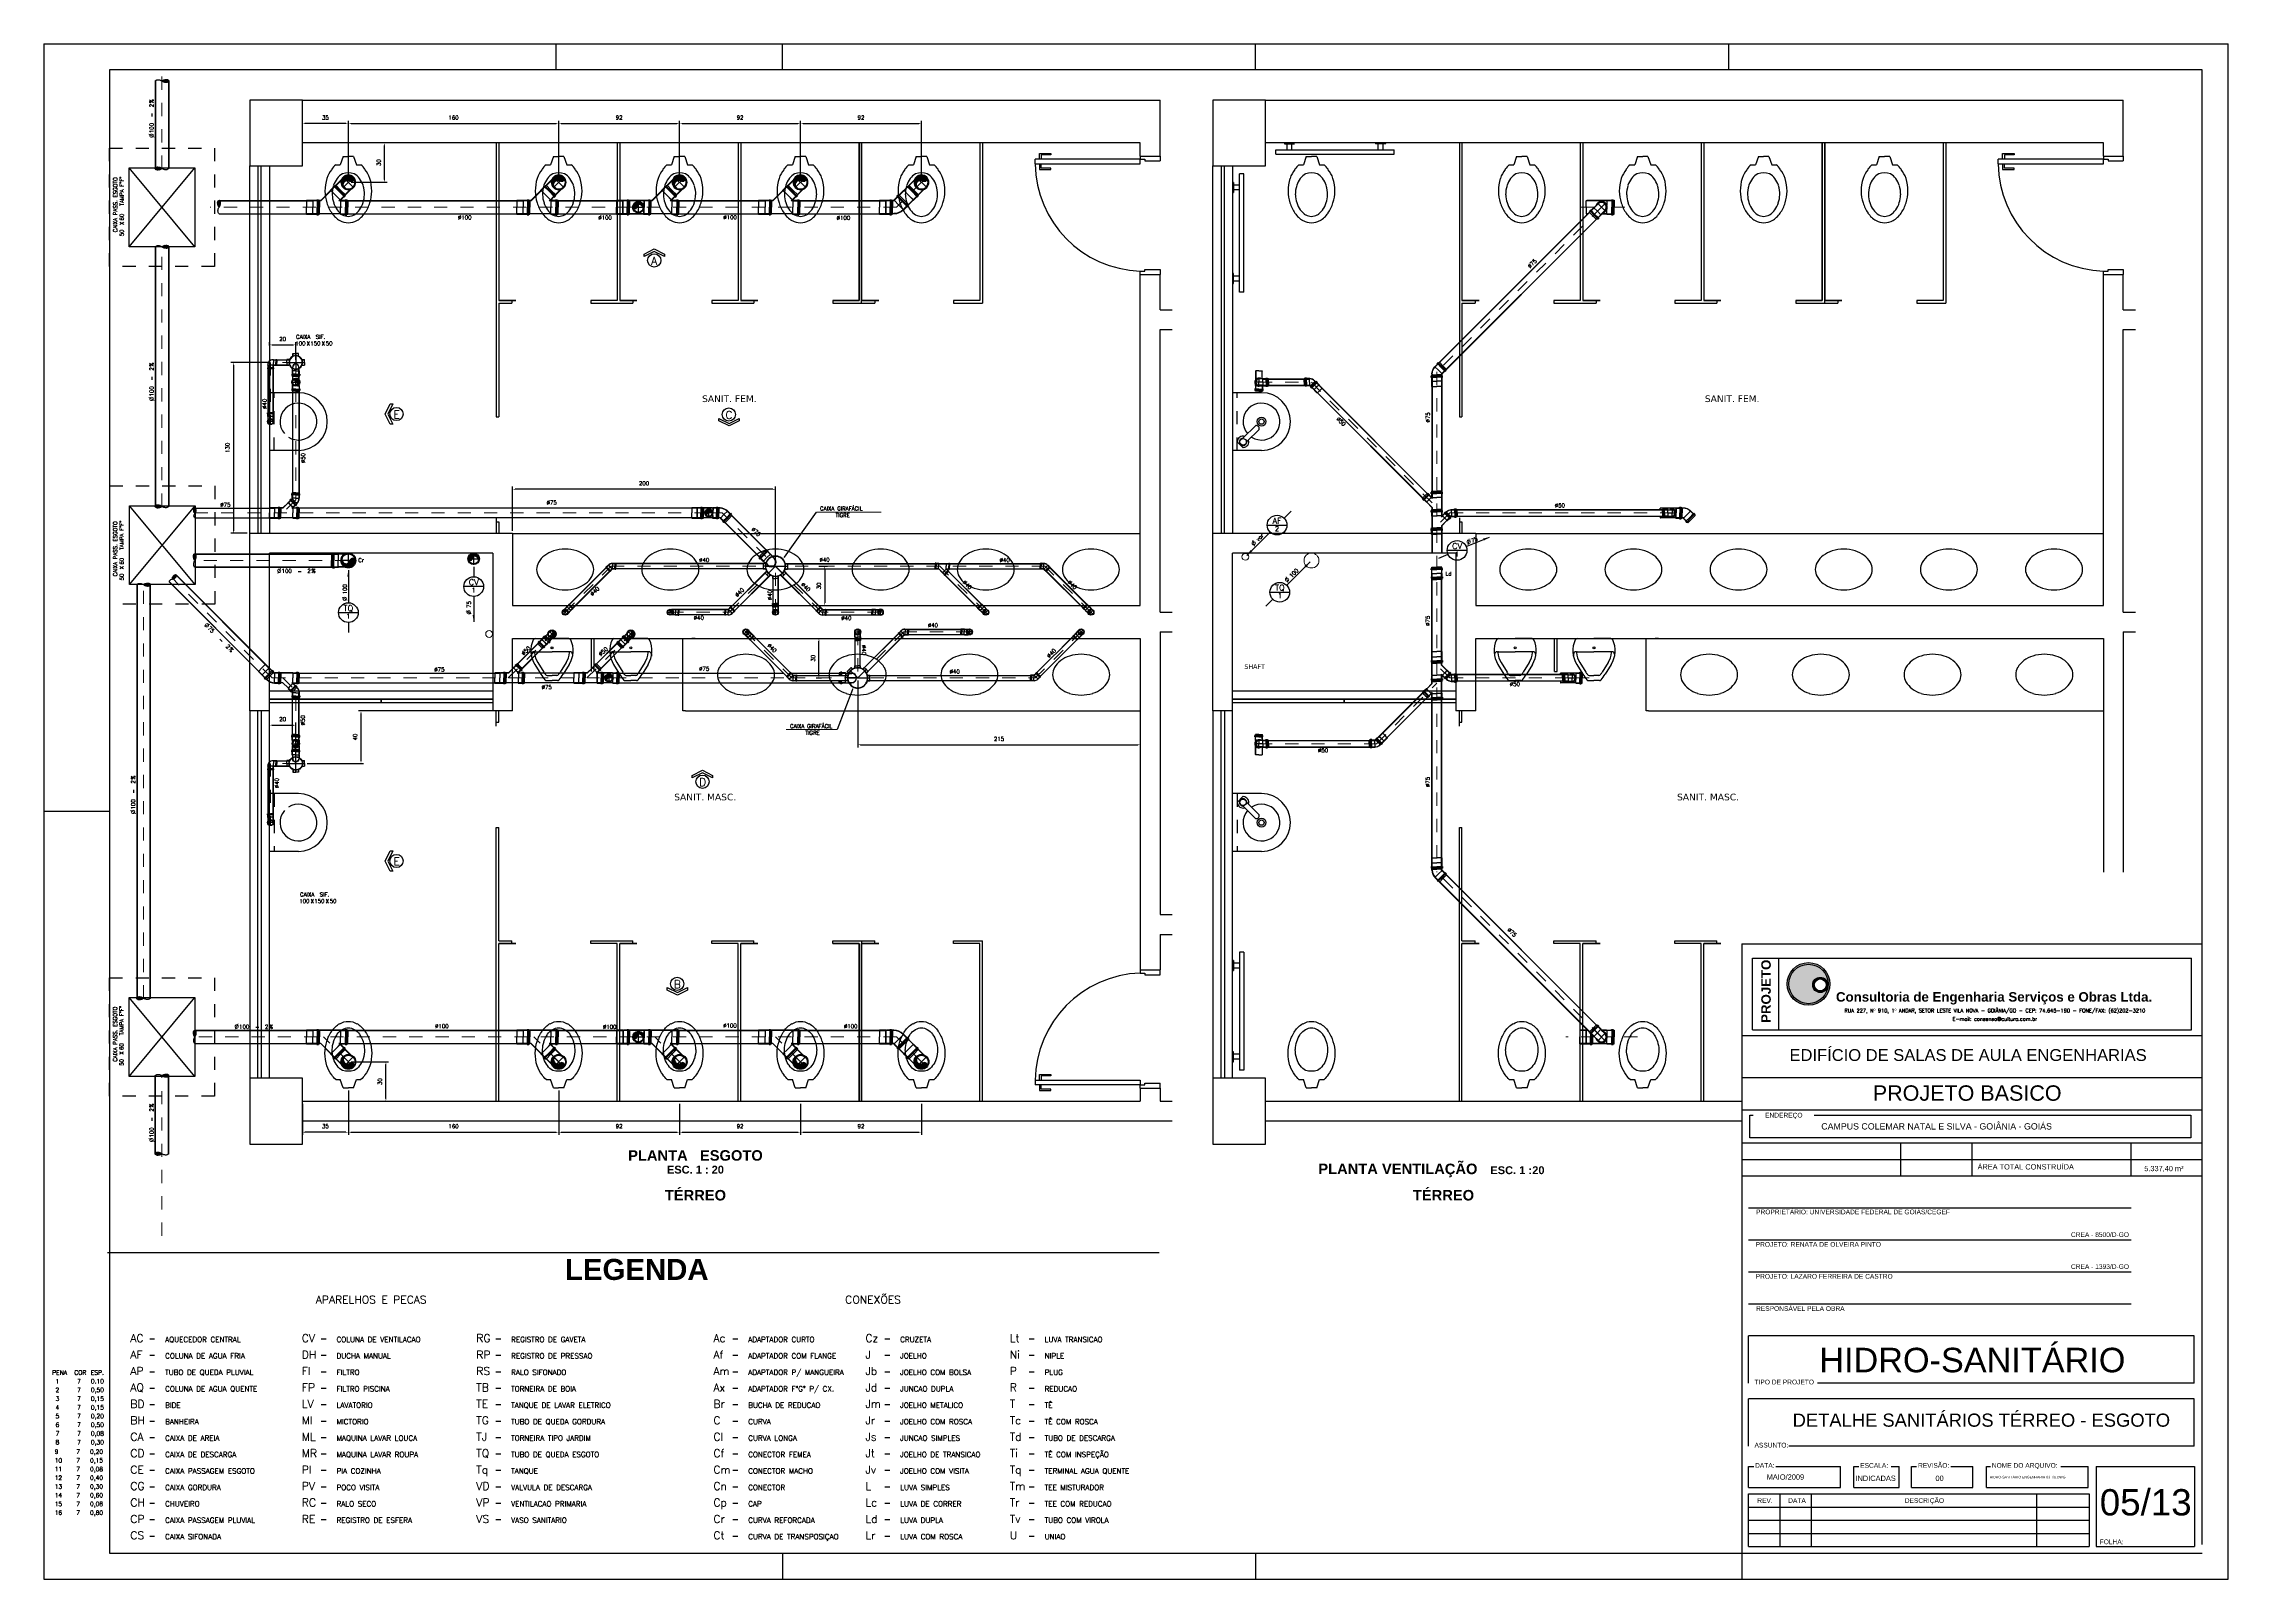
# Model space of a CAD drawing. Header units: millimetres. Extents: x -2485 to 3289, y -257 to 1952.
# Drawn here: x 35.53 to 52.15, y 30.07 to 41.75 of the extents above; entities that cross this region are included whole.
import ezdxf
from ezdxf.enums import TextEntityAlignment as Align

# ---------------------------------------------------------------- set-up
doc = ezdxf.new("R2010")
doc.units = ezdxf.units.MM
doc.header["$LTSCALE"] = 0.3
for name, pattern in [('CONTINUO', [0]), ('DASHDOT2', [0.5, 0.25, -0.125, 0, -0.125]), ('HID', [0.37, 0.07, -0.1, 0.03, -0.1, 0.07]), ('T-5CM', [0.1, 0.05, -0.05])]:
    doc.linetypes.add(name, pattern=pattern)
for name, color, linetype in [('AUX', 2, 'Continuous'), ('CAIXAS', 3, 'Continuous'), ('CAR_COLOR12', 20, 'Continuous'), ('CAR_TEXTO_01', 7, 'Continuous'), ('CAR_TEXTO_02', 2, 'Continuous'), ('CARIMBO', 4, 'Continuous'), ('IMPLANTAÇÃO ESGOTO', 2, 'Continuous'), ('PAREDE', 7, 'CONTINUO'), ('PILAR', 2, 'Continuous'), ('SAN', 11, 'Continuous'), ('TEX', 11, 'Continuous'), ('TEXTO', 3, 'Continuous'), ('TUB', 1, 'Continuous'), ('VISTAS', 1, 'Continuous')]:
    doc.layers.add(name, color=color, linetype=linetype)
doc.layers.add('PROJETO ESGOTO', color=1, linetype='HID', lineweight=15)
doc.layers.add('prumada', color=9, linetype='Continuous', lineweight=15)
doc.styles.add('ARIAL', font='ARIAL.TTF', dxfattribs={"height": 0.12})
doc.styles.add('CAIXA', font='swiss.ttf')
doc.styles.add('ROMAND', font='romand')
doc.styles.add('ROMANS', font='romans.shx', dxfattribs={"height": 0.03})
doc.styles.add('SANSSERIFBOLD', font='sasb____.pfb')
doc.dimstyles.new('20', dxfattribs={"dimtxt": 0.03, "dimasz": 0.02, "dimexe": 0.02, "dimexo": 0.02, "dimgap": 0.03, "dimtad": 1, "dimdec": 3, "dimlfac": 100, "dimdsep": 46, "dimtxsty": 'ROMANS', "dimcen": 0.02, "dimclrd": 11, "dimclre": 11, "dimclrt": 3, "dimadec": 0, "dimazin": 0, "dimtfac": 3.333333, "dimtdec": 3, "dimtix": 1, "dimtmove": 2, "dimatfit": 3, "dimfxl": 0, "dimtolj": 1, "dimarcsym": 0})

# ---------------------------------------------------------------- blocks, each defined once
blk = doc.blocks.new('vs')
at = {"layer": 'SAN'}
for p, q in [((0.103, 0.04), (0.167, 0.061)), ((0.103, 0.04), (0.103, 0)), ((0.103, -0.04), (0.103, 0)), ((0.167, 0.061), (0.167, 0.096)), ((0.103, -0.04), (0.167, -0.061)), ((0.167, -0.096), (0.167, -0.061))]:
    blk.add_line(p, q, dxfattribs=at)
for centre, radius, start, end in [((0.367, -0.158), 0.336, 90.0033, 106.7766), ((0.367, -0.102), 0.28, 71.601, 89.9864), ((0.314, -0.036), 0.198, 124.9644, 138.1402), ((0.338, -0.042), 0.216, 108.2402, 129.1699), ((0.38, 0), 0.152, 163.0933, 196.9067), ((0.351, -0.025), 0.136, 125.8349, 149.1749), ((0.373, -0.045), 0.165, 107.7554, 128.0493), ((0.395, -0.128), 0.251, 90, 106.6532), ((0.395, -0.051), 0.173, 69.9171, 89.9758), ((0.401, -0.065), 0.185, 54.1651, 73.3468), ((0.381, -0.094), 0.268, 55.0356, 73.8462), ((0.43, -0.025), 0.136, 30.8251, 54.1651), ((0.421, -0.036), 0.198, 30.64, 55.0356), ((0.477, 0), 0.0821, 327.4372, 32.5628), ((0.482, 0), 0.126, 0, 30.64), ((0.482, 0), 0.126, 329.36, 0), ((0.314, 0.036), 0.198, 221.8598, 235.0356), ((0.338, 0.042), 0.216, 230.8301, 251.7598), ((0.351, 0.025), 0.136, 210.8251, 234.1651), ((0.367, 0.158), 0.336, 253.2234, 269.9967), ((0.373, 0.045), 0.165, 231.9507, 252.2446), ((0.395, 0.128), 0.251, 253.3468, 270), ((0.367, 0.102), 0.28, 270.0136, 288.399), ((0.395, 0.051), 0.173, 270.0242, 290.0829), ((0.401, 0.065), 0.185, 286.6532, 305.8349), ((0.381, 0.094), 0.268, 286.1538, 304.9644), ((0.43, 0.025), 0.136, 305.8349, 329.1749), ((0.421, 0.036), 0.198, 304.9644, 329.36)]:
    blk.add_arc(centre, radius, start, end, dxfattribs=at)
blk = doc.blocks.new('lv-eo')
at = {"layer": 'SAN'}
for centre, radius, start, end in [((0.304, 0.055), 0.169, 119.2992, 143.5673), ((0.275, 0.106), 0.111, 90, 119.2992), ((0.275, 0.106), 0.111, 60.7008, 90), ((0.246, 0.055), 0.169, 36.4327, 60.7008), ((0.42, 0), 0.3, 162.999, 180), ((0.349, 0.022), 0.225, 143.5673, 162.999), ((0.201, 0.022), 0.225, 17.001, 36.4327), ((0.13, 0), 0.3, 360, 17.001), ((0.42, 0), 0.3, 180, 197.001), ((0.349, -0.022), 0.225, 197.001, 216.4327), ((0.304, -0.055), 0.169, 216.4327, 240.7008), ((0.246, -0.055), 0.169, 299.2992, 323.5673), ((0.201, -0.022), 0.225, 323.5673, 342.999), ((0.13, 0), 0.3, 342.999, 0), ((0.275, -0.106), 0.111, 240.7008, 270), ((0.275, -0.106), 0.111, 270, 299.2992)]:
    blk.add_arc(centre, radius, start, end, dxfattribs=at)
blk = doc.blocks.new('mic-p')
at = {"layer": 'SAN'}
for p, q in [((0, 0.129), (0, 0)), ((0, -0.129), (0, 0)), ((0.1, 0.136), (0.1, 0)), ((0.1, -0.136), (0.1, 0)), ((0.12, 0.156), (0.135, 0.156)), ((0.183, 0.107), (0.256, 0.061)), ((0.198, 0.131), (0.27, 0.086)), ((0.28, 0.037), (0.28, 0)), ((0.28, -0.037), (0.28, 0)), ((0.32, 0.043), (0.32, 0)), ((0.32, -0.043), (0.32, 0)), ((0.12, -0.156), (0.135, -0.156)), ((0.183, -0.107), (0.256, -0.061)), ((0.198, -0.131), (0.27, -0.086))]:
    blk.add_line(p, q, dxfattribs=at)
blk.add_circle((0.07, 0), 0.0075, dxfattribs=at)
for centre, radius, start, end in [((0.015, 0.129), 0.015, 114.5959, 180), ((0.092, -0.039), 0.2, 58.14, 114.5959), ((0.12, 0.136), 0.02, 90, 180), ((0.105, 0.127), 0.005, 85.5264, 180), ((0.092, -0.039), 0.172, 58.14, 85.5264), ((0.007, -0.339), 0.472, 55.5311, 58.14), ((0.007, -0.339), 0.5, 52.0212, 58.14), ((0.265, 0.037), 0.015, 0, 55.5311), ((0.305, 0.043), 0.015, 0, 52.0212), ((0.015, -0.129), 0.015, 180, 245.4041), ((0.092, 0.039), 0.2, 245.4041, 301.86), ((0.105, -0.127), 0.005, 180, 274.4736), ((0.12, -0.136), 0.02, 180, 270), ((0.092, 0.039), 0.172, 274.4736, 301.86), ((0.007, 0.339), 0.472, 301.86, 304.4689), ((0.007, 0.339), 0.5, 301.86, 307.9788), ((0.265, -0.037), 0.015, 304.4689, 0), ((0.305, -0.043), 0.015, 307.9788, 0)]:
    blk.add_arc(centre, radius, start, end, dxfattribs=at)
blk = doc.blocks.new('c90c100t')
at = {"layer": 'TUB', "color": 1, "linetype": 'Continuous'}
for p, q in [((-0.057, 0), (0.057, 0)), ((0, 0.057), (0, -0.057))]:
    blk.add_line(p, q, dxfattribs=at)
at = {"layer": 'TUB', "color": 7}
for p, q in [((-0.025, -0.016), (-0.05, 0.01)), ((-0.019, -0.011), (-0.048, 0.018)), ((-0.016, -0.003), (-0.044, 0.025)), ((-0.014, 0.005), (-0.04, 0.031)), ((-0.01, 0.012), (-0.035, 0.037)), ((-0.005, 0.017), (-0.029, 0.042)), ((0.002, 0.021), (-0.022, 0.046)), ((0.01, 0.024), (-0.015, 0.049)), ((0.02, 0.025), (-0.006, 0.05)), ((0.051, 0.004), (0.004, 0.051)), ((0.047, 0.018), (0.018, 0.047)), ((-0.033, -0.018), (-0.051, 0))]:
    blk.add_line(p, q, dxfattribs=at)
at = {"layer": 'TUB', "color": 4}
for p, q in [((0.025, 0.051), (0.133, 0.051)), ((0.028, 0.049), (0.138, 0.049)), ((0.025, -0.051), (0.133, -0.051)), ((0.028, -0.049), (0.138, -0.049))]:
    blk.add_line(p, q, dxfattribs=at)
at = {"layer": 'TUB', "color": 3}
for p, q in [((0.138, 0.05), (0.133, 0.051)), ((0.138, 0.05), (0.138, 0.049)), ((0.138, -0.05), (0.133, -0.051)), ((0.138, -0.05), (0.138, -0.049))]:
    blk.add_line(p, q, dxfattribs=at)
at = {"layer": 'TUB', "color": 3, "linetype": 'Continuous'}
for p in [(0.138, 0.049), (0.138, -0.049)]:
    blk.add_line(p, (0.138, 0), dxfattribs=at)
at = {"layer": 'TUB', "color": 4}
for radius in [0.0566, 0.0526, 0.0508]:
    blk.add_circle((0, 0), radius, dxfattribs=at)
for centre, radius, start, end in [((-0.033, 0), 0.0177, 180, 0), ((0.016, -0.008), 0.0327, 344.7642, 165.8659)]:
    blk.add_arc(centre, radius, start, end, dxfattribs=at)
blk = doc.blocks.new('c90c50t')
at = {"layer": 'TUB', "color": 1, "linetype": 'Continuous'}
for p, q in [((0.031, 0), (-0.031, 0)), ((0, -0.031), (0, 0.031))]:
    blk.add_line(p, q, dxfattribs=at)
at = {"layer": 'TUB', "color": 7}
for p, q in [((-0.016, -0.009), (-0.025, 0.001)), ((-0.009, -0.005), (-0.024, 0.009)), ((-0.007, 0.003), (-0.02, 0.016)), ((-0.002, 0.009), (-0.014, 0.021)), ((0.006, 0.012), (-0.007, 0.024)), ((0.025, 0.003), (0.003, 0.025))]:
    blk.add_line(p, q, dxfattribs=at)
at = {"layer": 'TUB', "color": 4}
for p, q in [((0.083, 0.025), (0.018, 0.025)), ((0.085, 0.024), (0.02, 0.024)), ((0.083, -0.025), (0.018, -0.025)), ((0.085, -0.024), (0.02, -0.024))]:
    blk.add_line(p, q, dxfattribs=at)
at = {"layer": 'TUB', "color": 3}
for p, q in [((0.085, 0.024), (0.083, 0.025)), ((0.085, 0.024), (0.085, 0.024)), ((0.085, -0.024), (0.083, -0.025)), ((0.085, -0.024), (0.085, -0.024))]:
    blk.add_line(p, q, dxfattribs=at)
at = {"layer": 'TUB', "color": 3, "linetype": 'Continuous'}
for q in [(0.085, 0.024), (0.085, -0.024)]:
    blk.add_line((0.085, 0), q, dxfattribs=at)
at = {"layer": 'TUB', "color": 4}
for radius in [0.0309, 0.027, 0.0254]:
    blk.add_circle((0, 0), radius, dxfattribs=at)
for centre, radius, start, end in [((-0.017, 0), 0.00874, 180, 270), ((-0.017, 0), 0.00874, 270, 0), ((0.008, -0.004), 0.0165, 350.3769, 165.498)]:
    blk.add_arc(centre, radius, start, end, dxfattribs=at)
blk = doc.blocks.new('js75x50e')
at = {"layer": 'TUB', "color": 3}
for p, q in [((-0.062, 0.037), (-0.059, 0.038)), ((-0.062, 0.037), (-0.062, 0.036)), ((0.06, 0.06), (0.042, 0.078)), ((0.078, 0.078), (0.06, 0.096)), ((0.06, 0.06), (0.078, 0.042)), ((0.083, 0.083), (0.065, 0.101)), ((0.09, 0.09), (0.071, 0.109)), ((0.078, 0.078), (0.096, 0.06)), ((0.078, 0.038), (0.078, 0)), ((0.078, -0.038), (0.078, 0)), ((0.083, 0.083), (0.101, 0.065)), ((0.09, 0.09), (0.109, 0.071)), ((0.108, 0.038), (0.108, 0)), ((0.108, -0.038), (0.108, 0)), ((0.116, 0.038), (0.116, 0)), ((0.116, -0.038), (0.116, 0)), ((0.126, 0.039), (0.126, 0)), ((0.126, -0.039), (0.126, 0)), ((-0.062, -0.037), (-0.062, -0.036)), ((-0.062, -0.037), (-0.059, -0.038))]:
    blk.add_line(p, q, dxfattribs=at)
at = {"layer": 'TUB', "color": 3, "linetype": 'Continuous'}
for p in [(-0.062, 0.036), (-0.062, -0.036)]:
    blk.add_line(p, (-0.062, 0), dxfattribs=at)
at = {"layer": 'TUB', "color": 4}
for p, q in [((0.002, 0.036), (-0.062, 0.036)), ((0.002, 0.038), (-0.059, 0.038)), ((0.002, 0.038), (0.041, 0.076)), ((0.002, 0.036), (0.042, 0.076)), ((0.041, 0.079), (0.058, 0.096)), ((0.041, 0.076), (0.041, 0.079)), ((0.042, 0.078), (0.06, 0.096)), ((0.042, 0.076), (0.042, 0.078)), ((0.055, 0.098), (0.063, 0.106)), ((0.058, 0.096), (0.055, 0.098)), ((0.057, 0.098), (0.063, 0.104)), ((0.06, 0.096), (0.057, 0.098)), ((0.063, 0.106), (0.065, 0.104)), ((0.063, 0.104), (0.065, 0.101)), ((0.065, 0.104), (0.071, 0.109)), ((0.065, 0.101), (0.072, 0.108)), ((0.07, 0.036), (0.076, 0.042)), ((0.076, 0.036), (0.07, 0.036)), ((0.076, 0.042), (0.078, 0.042)), ((0.076, 0.036), (0.078, 0.038)), ((0.078, 0.042), (0.096, 0.06)), ((0.078, 0.039), (0.096, 0.058)), ((0.078, 0.039), (0.106, 0.039)), ((0.078, 0.038), (0.108, 0.038)), ((0.096, 0.06), (0.098, 0.057)), ((0.096, 0.058), (0.098, 0.055)), ((0.098, 0.055), (0.106, 0.063)), ((0.098, 0.057), (0.104, 0.063)), ((0.101, 0.065), (0.108, 0.072)), ((0.104, 0.063), (0.101, 0.065)), ((0.104, 0.065), (0.109, 0.071)), ((0.106, 0.063), (0.104, 0.065)), ((0.106, 0.043), (0.117, 0.043)), ((0.106, 0.039), (0.106, 0.043)), ((0.108, 0.042), (0.116, 0.042)), ((0.108, 0.038), (0.108, 0.042)), ((0.116, 0.042), (0.116, 0.038)), ((0.116, 0.038), (0.126, 0.038)), ((0.117, 0.043), (0.117, 0.039)), ((0.117, 0.039), (0.126, 0.039)), ((0.076, -0.036), (-0.062, -0.036)), ((0.076, -0.038), (-0.059, -0.038)), ((0.076, -0.036), (0.078, -0.038)), ((0.076, -0.038), (0.077, -0.039)), ((0.077, -0.039), (0.106, -0.039)), ((0.078, -0.038), (0.108, -0.038)), ((0.106, -0.039), (0.106, -0.043)), ((0.106, -0.043), (0.117, -0.043)), ((0.108, -0.038), (0.108, -0.042)), ((0.108, -0.042), (0.116, -0.042)), ((0.116, -0.038), (0.126, -0.038)), ((0.116, -0.042), (0.116, -0.038)), ((0.117, -0.039), (0.126, -0.039)), ((0.117, -0.043), (0.117, -0.039))]:
    blk.add_line(p, q, dxfattribs=at)
blk = doc.blocks.new('C90C40T')
at = {"layer": 'TUB', "color": 1, "linetype": 'Continuous'}
for p, q in [((-0.023, 0), (0.023, 0)), ((0, -0.023), (0, 0.023))]:
    blk.add_line(p, q, dxfattribs=at)
at = {"layer": 'TUB', "color": 7}
for p, q in [((-0.006, 0.011), (0.003, 0.02)), ((0.001, 0.007), (0.011, 0.017)), ((0.009, 0.004), (0.016, 0.012)), ((0.013, -0.002), (0.019, 0.004)), ((0.013, -0.012), (0.019, -0.007))]:
    blk.add_line(p, q, dxfattribs=at)
at = {"layer": 'TUB', "color": 4}
for p, q in [((0.038, 0.021), (0.01, 0.021)), ((0.038, 0.019), (0.012, 0.019)), ((0.038, 0.021), (0.039, 0.021)), ((0.04, 0.019), (0.038, 0.019)), ((0.039, 0.021), (0.059, 0.021)), ((0.04, 0.02), (0.04, 0.019)), ((0.04, 0.02), (0.066, 0.02)), ((0.059, 0.021), (0.06, 0.022)), ((0.06, 0.022), (0.066, 0.022)), ((0.038, -0.021), (0.01, -0.021)), ((0.038, -0.019), (0.012, -0.019)), ((0.04, -0.019), (0.038, -0.019)), ((0.038, -0.021), (0.039, -0.021)), ((0.039, -0.021), (0.059, -0.021)), ((0.04, -0.02), (0.04, -0.019)), ((0.04, -0.02), (0.066, -0.02)), ((0.059, -0.021), (0.06, -0.022)), ((0.06, -0.022), (0.066, -0.022))]:
    blk.add_line(p, q, dxfattribs=at)
at = {"layer": 'TUB', "color": 3}
for p, q in [((0.04, 0.019), (0.04, 0)), ((0.04, -0.019), (0.04, 0)), ((0.059, 0.02), (0.059, 0)), ((0.059, -0.02), (0.059, 0)), ((0.066, 0.022), (0.066, 0)), ((0.066, -0.022), (0.066, 0))]:
    blk.add_line(p, q, dxfattribs=at)
at = {"layer": 'TUB', "color": 4}
for radius in [0.0227, 0.02]:
    blk.add_circle((0, 0), radius, dxfattribs=at)
for centre, radius, start, end in [((0, 0.014), 0.0063, 90, 270), ((0, -0.007), 0.0143, 311.815, 90.1096)]:
    blk.add_arc(centre, radius, start, end, dxfattribs=at)
blk = doc.blocks.new('lv-')
at = {"layer": 'TUB', "rotation": 180}
blk.add_blockref('C90C40T', (0.05, 0), dxfattribs=at)
blk = doc.blocks.new('l75')
at = {"layer": 'TUB', "color": 3}
for p, q in [((-0.039, 0.039), (-0.039, 0)), ((-0.039, -0.039), (-0.039, 0)), ((0, 0.038), (0, 0)), ((0, -0.038), (0, 0)), ((0.03, 0.038), (0.03, 0)), ((0.03, -0.038), (0.03, 0)), ((0.038, 0.038), (0.038, 0)), ((0.038, -0.038), (0.038, 0)), ((0.048, 0.039), (0.048, 0)), ((0.048, -0.039), (0.048, 0))]:
    blk.add_line(p, q, dxfattribs=at)
at = {"layer": 'TUB', "color": 4}
for p, q in [((-0.039, 0.039), (-0.037, 0.039)), ((0, 0.038), (-0.039, 0.038)), ((-0.037, 0.039), (0.028, 0.039)), ((0, 0.038), (0.03, 0.038)), ((0.028, 0.043), (0.04, 0.043)), ((0.028, 0.039), (0.028, 0.043)), ((0.03, 0.042), (0.038, 0.042)), ((0.03, 0.038), (0.03, 0.042)), ((0.038, 0.042), (0.038, 0.038)), ((0.038, 0.038), (0.048, 0.038)), ((0.04, 0.043), (0.04, 0.039)), ((0.04, 0.039), (0.048, 0.039)), ((0, -0.038), (-0.039, -0.038)), ((-0.039, -0.039), (-0.037, -0.039)), ((-0.037, -0.039), (0.028, -0.039)), ((0, -0.038), (0.03, -0.038)), ((0.028, -0.039), (0.028, -0.043)), ((0.028, -0.043), (0.04, -0.043)), ((0.03, -0.038), (0.03, -0.042)), ((0.03, -0.042), (0.038, -0.042)), ((0.038, -0.042), (0.038, -0.038)), ((0.038, -0.038), (0.048, -0.038)), ((0.04, -0.043), (0.04, -0.039)), ((0.04, -0.039), (0.048, -0.039))]:
    blk.add_line(p, q, dxfattribs=at)
blk = doc.blocks.new('j45e40')
at = {"layer": 'TUB', "color": 4}
for p, q in [((-0.021, 0.007), (-0.04, -0.011)), ((-0.021, 0.009), (-0.035, -0.006)), ((-0.02, 0.009), (-0.021, 0.009)), ((-0.021, 0.007), (-0.019, 0.008)), ((-0.021, 0.007), (-0.021, 0.007)), ((0.008, 0.021), (0.009, 0.021)), ((0.01, 0.019), (0.008, 0.019)), ((0.009, 0.021), (0.029, 0.021)), ((0.01, 0.02), (0.01, 0.019)), ((0.01, 0.02), (0.036, 0.02)), ((0.029, 0.021), (0.03, 0.022)), ((0.03, 0.022), (0.036, 0.022)), ((-0.037, -0.005), (-0.041, -0.01)), ((-0.035, -0.006), (-0.037, -0.005)), ((0.007, -0.021), (-0.011, -0.04)), ((-0.005, -0.037), (-0.01, -0.041)), ((0.009, -0.021), (-0.006, -0.035)), ((-0.006, -0.035), (-0.005, -0.037)), ((0.007, -0.021), (0.008, -0.019)), ((0.007, -0.021), (0.007, -0.021)), ((0.01, -0.019), (0.008, -0.019)), ((0.009, -0.021), (0.029, -0.021)), ((0.01, -0.02), (0.01, -0.019)), ((0.01, -0.02), (0.036, -0.02)), ((0.029, -0.021), (0.03, -0.022)), ((0.03, -0.022), (0.036, -0.022))]:
    blk.add_line(p, q, dxfattribs=at)
at = {"layer": 'TUB', "color": 3}
for p, q in [((-0.021, 0.007), (-0.007, -0.007)), ((0.01, 0.02), (0.01, 0)), ((0.029, 0.02), (0.029, 0)), ((0.036, 0.022), (0.036, 0)), ((-0.041, -0.01), (-0.025, -0.025)), ((-0.035, -0.006), (-0.02, -0.02)), ((-0.01, -0.041), (-0.025, -0.025)), ((-0.006, -0.035), (-0.02, -0.02)), ((0.007, -0.021), (-0.007, -0.007)), ((0.01, -0.02), (0.01, 0)), ((0.029, -0.02), (0.029, 0)), ((0.036, -0.022), (0.036, 0))]:
    blk.add_line(p, q, dxfattribs=at)
at = {"layer": 'TUB', "color": 4, "linetype": 'Continuous'}
for radius in [0.0399, 0.0387]:
    blk.add_arc((0.008, -0.019), radius, 90, 135, dxfattribs=at)
at = {"layer": 'TUB', "linetype": 'Continuous', "style": 'ROMANS'}
blk.add_text('JJ', height=0.000001, dxfattribs=at).set_placement((0.01, -0.019))
blk = doc.blocks.new('j45e100d')
at = {"layer": 'TUB', "color": 4}
for p, q in [((-0.05, 0.02), (-0.092, -0.023)), ((-0.051, 0.021), (-0.09, -0.018)), ((0.021, 0.051), (0.023, 0.053)), ((0.022, 0.049), (0.024, 0.051)), ((0.023, 0.053), (0.059, 0.053)), ((0.024, 0.051), (0.061, 0.051)), ((0.059, 0.057), (0.071, 0.057)), ((0.059, 0.053), (0.059, 0.057)), ((0.061, 0.051), (0.061, 0.055)), ((0.061, 0.055), (0.069, 0.055)), ((0.069, 0.055), (0.069, 0.051)), ((0.069, 0.051), (0.079, 0.051)), ((0.071, 0.057), (0.071, 0.053)), ((0.071, 0.053), (0.079, 0.053)), ((0.021, -0.048), (-0.023, -0.092)), ((0.021, -0.051), (-0.018, -0.09)), ((0.021, -0.048), (0.024, -0.051)), ((0.021, -0.051), (0.023, -0.053)), ((0.023, -0.053), (0.059, -0.053)), ((0.024, -0.051), (0.061, -0.051)), ((0.059, -0.053), (0.059, -0.057)), ((0.059, -0.057), (0.071, -0.057)), ((0.061, -0.051), (0.061, -0.055)), ((0.061, -0.055), (0.069, -0.055)), ((0.069, -0.055), (0.069, -0.051)), ((0.069, -0.051), (0.079, -0.051)), ((0.071, -0.057), (0.071, -0.053)), ((0.071, -0.053), (0.079, -0.053))]:
    blk.add_line(p, q, dxfattribs=at)
at = {"layer": 'TUB', "color": 3}
for p, q in [((0.024, 0.051), (0.024, 0)), ((0.061, 0.051), (0.061, 0)), ((0.061, -0.051), (0.061, 0)), ((0.069, 0.051), (0.069, 0)), ((0.069, -0.051), (0.069, 0)), ((0.079, 0.053), (0.079, 0)), ((-0.092, -0.022), (-0.09, -0.018)), ((-0.092, -0.022), (-0.092, -0.023)), ((-0.022, -0.092), (-0.023, -0.092)), ((-0.022, -0.092), (-0.018, -0.09)), ((0.024, -0.051), (0.024, 0)), ((0.079, -0.053), (0.079, 0))]:
    blk.add_line(p, q, dxfattribs=at)
at = {"layer": 'TUB', "color": 3, "linetype": 'Continuous'}
for q in [(-0.092, -0.023), (-0.023, -0.092)]:
    blk.add_line((-0.057, -0.057), q, dxfattribs=at)
at = {"layer": 'TUB', "color": 4}
for radius, start in [(0.102, 89.9693), (0.0998, 89.5425)]:
    blk.add_arc((0.021, -0.051), radius, start, 135, dxfattribs=at)
blk = doc.blocks.new('JS100D')
at = {"layer": 'TUB', "color": 3}
for p, q in [((-0.08, 0.049), (-0.078, 0.051)), ((0.13, 0.051), (0.13, 0)), ((0.13, -0.051), (0.13, 0)), ((0.168, 0.051), (0.168, 0)), ((0.168, -0.051), (0.168, 0)), ((0.176, 0.051), (0.176, 0)), ((0.176, -0.051), (0.176, 0)), ((0.185, 0.053), (0.185, 0)), ((0.185, -0.053), (0.185, 0)), ((-0.08, -0.049), (-0.078, -0.051)), ((0.056, -0.128), (0.092, -0.092)), ((0.083, -0.154), (0.119, -0.119)), ((0.088, -0.16), (0.124, -0.124)), ((0.128, -0.056), (0.092, -0.092)), ((0.094, -0.168), (0.131, -0.131)), ((0.154, -0.083), (0.119, -0.119)), ((0.16, -0.088), (0.124, -0.124)), ((0.168, -0.094), (0.131, -0.131))]:
    blk.add_line(p, q, dxfattribs=at)
at = {"layer": 'TUB', "color": 4}
for p, q in [((0, 0.049), (-0.08, 0.049)), ((0, 0.051), (-0.078, 0.051)), ((0.127, 0.051), (0, 0.051)), ((0.128, 0.049), (0, 0.049)), ((0.127, 0.051), (0.129, 0.053)), ((0.128, 0.049), (0.13, 0.051)), ((0.129, 0.053), (0.166, 0.053)), ((0.13, 0.051), (0.168, 0.051)), ((0.166, 0.057), (0.177, 0.057)), ((0.166, 0.053), (0.166, 0.057)), ((0.168, 0.051), (0.168, 0.055)), ((0.168, 0.055), (0.176, 0.055)), ((0.176, 0.055), (0.176, 0.051)), ((0.176, 0.051), (0.185, 0.051)), ((0.177, 0.057), (0.177, 0.053)), ((0.177, 0.053), (0.185, 0.053)), ((-0.02, -0.049), (-0.08, -0.049)), ((-0.021, -0.051), (-0.078, -0.051)), ((-0.021, -0.051), (0.054, -0.126)), ((-0.02, -0.049), (0.056, -0.125)), ((0.054, -0.126), (0.054, -0.129)), ((0.054, -0.129), (0.08, -0.154)), ((0.056, -0.125), (0.056, -0.128)), ((0.056, -0.128), (0.083, -0.154)), ((0.08, -0.154), (0.077, -0.157)), ((0.077, -0.157), (0.085, -0.165)), ((0.083, -0.154), (0.08, -0.157)), ((0.08, -0.157), (0.085, -0.163)), ((0.085, -0.163), (0.088, -0.16)), ((0.085, -0.165), (0.088, -0.163)), ((0.088, -0.16), (0.095, -0.167)), ((0.088, -0.163), (0.094, -0.168)), ((0.118, -0.049), (0.125, -0.056)), ((0.128, -0.049), (0.118, -0.049)), ((0.123, -0.051), (0.126, -0.054)), ((0.127, -0.051), (0.123, -0.051)), ((0.125, -0.056), (0.128, -0.056)), ((0.126, -0.054), (0.129, -0.054)), ((0.127, -0.051), (0.129, -0.053)), ((0.128, -0.049), (0.13, -0.051)), ((0.128, -0.056), (0.154, -0.083)), ((0.129, -0.053), (0.166, -0.053)), ((0.129, -0.054), (0.154, -0.08)), ((0.13, -0.051), (0.168, -0.051)), ((0.154, -0.08), (0.157, -0.077)), ((0.154, -0.083), (0.157, -0.08)), ((0.157, -0.077), (0.165, -0.085)), ((0.157, -0.08), (0.163, -0.085)), ((0.163, -0.085), (0.16, -0.088)), ((0.16, -0.088), (0.167, -0.095)), ((0.165, -0.085), (0.163, -0.088)), ((0.163, -0.088), (0.168, -0.094)), ((0.166, -0.053), (0.166, -0.057)), ((0.166, -0.057), (0.177, -0.057)), ((0.168, -0.051), (0.168, -0.055)), ((0.168, -0.055), (0.176, -0.055)), ((0.176, -0.055), (0.176, -0.051)), ((0.176, -0.051), (0.185, -0.051)), ((0.177, -0.057), (0.177, -0.053)), ((0.177, -0.053), (0.185, -0.053))]:
    blk.add_line(p, q, dxfattribs=at)
at = {"layer": 'TUB', "color": 3, "linetype": 'Continuous'}
for p in [(-0.08, 0.049), (-0.08, -0.049)]:
    blk.add_line(p, (-0.08, 0), dxfattribs=at)
blk = doc.blocks.new('l100')
at = {"layer": 'TUB', "color": 4}
for p, q in [((-0.049, 0.0518), (-0.0475, 0.0526)), ((0, 0.0508), (-0.049, 0.0508)), ((-0.0475, 0.0526), (0.0308, 0.0526)), ((0, 0.0508), (0.0326, 0.0508)), ((0.0308, 0.0566), (0.0424, 0.0566)), ((0.0308, 0.0526), (0.0308, 0.0566)), ((0.0326, 0.0548), (0.0406, 0.0548)), ((0.0326, 0.0508), (0.0326, 0.0548)), ((0.0406, 0.0548), (0.0406, 0.0508)), ((0.0406, 0.0508), (0.05, 0.0508)), ((0.0424, 0.0566), (0.0424, 0.0526)), ((0.0424, 0.0526), (0.05, 0.0526)), ((0, -0.0508), (-0.049, -0.0508)), ((-0.049, -0.0518), (-0.0475, -0.0526)), ((-0.0475, -0.0526), (0.0308, -0.0526)), ((0, -0.0508), (0.0326, -0.0508)), ((0.0308, -0.0526), (0.0308, -0.0566)), ((0.0308, -0.0566), (0.0424, -0.0566)), ((0.0326, -0.0508), (0.0326, -0.0548)), ((0.0326, -0.0548), (0.0406, -0.0548)), ((0.0406, -0.0508), (0.05, -0.0508)), ((0.0406, -0.0548), (0.0406, -0.0508)), ((0.0424, -0.0526), (0.05, -0.0526)), ((0.0424, -0.0566), (0.0424, -0.0526))]:
    blk.add_line(p, q, dxfattribs=at)
at = {"layer": 'TUB', "color": 3}
for p, q in [((-0.049, 0.0518), (-0.049, 0)), ((-0.049, -0.0518), (-0.049, 0)), ((0, 0.0508), (0, 0)), ((0, -0.0508), (0, 0)), ((0.0326, 0.0508), (0.0326, 0)), ((0.0326, -0.0508), (0.0326, 0)), ((0.0406, 0.0508), (0.0406, 0)), ((0.0406, -0.0508), (0.0406, 0)), ((0.05, 0.0526), (0.05, 0)), ((0.05, -0.0526), (0.05, 0))]:
    blk.add_line(p, q, dxfattribs=at)
blk = doc.blocks.new('TS100X75T')
at = {"layer": 'TUB', "color": 3}
for p, q in [((0, 0.05), (0.005, 0.051)), ((0, 0.05), (0, 0.049)), ((0.158, 0.051), (0.158, 0.014)), ((0.158, 0.038), (0.158, 0.014)), ((0.196, 0.051), (0.196, 0)), ((0.204, 0.051), (0.204, 0)), ((0.204, -0.051), (0.204, 0)), ((0.213, 0.053), (0.213, 0)), ((0, -0.05), (0, -0.049)), ((0, -0.05), (0.005, -0.051)), ((0.158, -0.051), (0.158, -0.014)), ((0.158, -0.038), (0.158, -0.014)), ((0.196, -0.051), (0.196, 0)), ((0.213, -0.053), (0.213, 0))]:
    blk.add_line(p, q, dxfattribs=at)
at = {"layer": 'TUB', "color": 4}
for p, q in [((0.156, 0.049), (0, 0.049)), ((0.155, 0.051), (0.005, 0.051)), ((0.155, 0.051), (0.157, 0.053)), ((0.156, 0.049), (0.158, 0.051)), ((0.157, 0.053), (0.194, 0.053)), ((0.158, 0.051), (0.196, 0.051)), ((0.194, 0.057), (0.205, 0.057)), ((0.194, 0.053), (0.194, 0.057)), ((0.196, 0.055), (0.204, 0.055)), ((0.196, 0.051), (0.196, 0.055)), ((0.204, 0.055), (0.204, 0.051)), ((0.204, 0.051), (0.213, 0.051)), ((0.205, 0.057), (0.205, 0.053)), ((0.205, 0.053), (0.213, 0.053)), ((0, -0.049), (0.156, -0.049)), ((0.155, -0.051), (0.005, -0.051)), ((0.155, -0.051), (0.157, -0.053)), ((0.156, -0.049), (0.158, -0.051)), ((0.157, -0.053), (0.194, -0.053)), ((0.158, -0.051), (0.196, -0.051)), ((0.194, -0.053), (0.194, -0.057)), ((0.194, -0.057), (0.205, -0.057)), ((0.196, -0.051), (0.196, -0.055)), ((0.196, -0.055), (0.204, -0.055)), ((0.204, -0.055), (0.204, -0.051)), ((0.204, -0.051), (0.213, -0.051)), ((0.205, -0.057), (0.205, -0.053)), ((0.205, -0.053), (0.213, -0.053))]:
    blk.add_line(p, q, dxfattribs=at)
at = {"layer": 'TUB', "color": 3, "linetype": 'Continuous'}
for q in [(0, 0.049), (0, -0.049)]:
    blk.add_line((0, 0), q, dxfattribs=at)
at = {"layer": 'TUB', "color": 7}
for p, q in [((0.08, 0), (0.078, 0.002)), ((0.091, 0), (0.08, 0.011)), ((0.102, 0), (0.083, 0.019)), ((0.106, 0.006), (0.087, 0.025)), ((0.11, 0.013), (0.093, 0.03)), ((0.116, 0.018), (0.099, 0.034)), ((0.117, 0.027), (0.107, 0.037)), ((0.117, 0.038), (0.116, 0.039)), ((0.138, 0.017), (0.117, 0.038)), ((0.124, 0.02), (0.117, 0.027)), ((0.154, 0.011), (0.128, 0.037)), ((0.155, 0), (0.149, 0.005)), ((0.094, -0.013), (0.08, 0)), ((0.101, -0.01), (0.091, 0)), ((0.105, -0.003), (0.102, 0)), ((0.156, -0.001), (0.155, 0))]:
    blk.add_line(p, q, dxfattribs=at)
at = {"layer": 'TUB', "color": 1, "linetype": 'Continuous'}
for p, q in [((0.117, -0.044), (0.117, 0.044)), ((0.073, 0), (0.161, 0))]:
    blk.add_line(p, q, dxfattribs=at)
at = {"layer": 'TUB', "color": 4}
for radius in [0.0435, 0.0394, 0.0387]:
    blk.add_circle((0.117, 0), radius, dxfattribs=at)
for centre, radius, start, end in [((0.126, 0), 0.0206, 68.9015, 180), ((0.121, -0.011), 0.0324, 357.8255, 68.9015), ((0.092, 0), 0.0134, 180, 0)]:
    blk.add_arc(centre, radius, start, end, dxfattribs=at)
blk = doc.blocks.new('50T')
at = {"layer": 'TUB', "color": 1, "linetype": 'Continuous'}
for p, q in [((0.031, 0), (-0.031, 0)), ((0, -0.031), (0, 0.031))]:
    blk.add_line(p, q, dxfattribs=at)
at = {"layer": 'TUB', "color": 7}
for p, q in [((-0.016, -0.009), (-0.025, 0.001)), ((-0.009, -0.005), (-0.024, 0.009)), ((-0.007, 0.003), (-0.02, 0.016)), ((-0.002, 0.009), (-0.014, 0.021)), ((0.006, 0.012), (-0.007, 0.024)), ((0.025, 0.003), (0.003, 0.025))]:
    blk.add_line(p, q, dxfattribs=at)
at = {"layer": 'TUB', "color": 4}
for radius in [0.0309, 0.027, 0.0254]:
    blk.add_circle((0, 0), radius, dxfattribs=at)
for centre, radius, start, end in [((-0.017, 0), 0.00874, 180, 270), ((-0.017, 0), 0.00874, 270, 0), ((0.008, -0.004), 0.0165, 350.3769, 165.498)]:
    blk.add_arc(centre, radius, start, end, dxfattribs=at)
blk = doc.blocks.new('ts75x50t')
at = {"layer": 'TUB', "color": 3}
for p, q in [((0, 0.037), (0.003, 0.038)), ((0, 0.037), (0, 0.036)), ((0.119, 0.038), (0.119, 0.011)), ((0.149, 0.038), (0.149, 0)), ((0.149, -0.038), (0.149, 0)), ((0.157, 0.038), (0.157, 0)), ((0.157, -0.038), (0.157, 0)), ((0.167, 0.039), (0.167, 0)), ((0.167, -0.039), (0.167, 0)), ((0, -0.037), (0, -0.036)), ((0, -0.037), (0.003, -0.038)), ((0.119, -0.038), (0.119, -0.011))]:
    blk.add_line(p, q, dxfattribs=at)
at = {"layer": 'TUB', "color": 3, "linetype": 'Continuous'}
for q in [(0, 0.036), (0, -0.036)]:
    blk.add_line((0, 0), q, dxfattribs=at)
at = {"layer": 'TUB', "color": 4}
for p, q in [((0.054, 0.036), (0, 0.036)), ((0.117, 0.036), (0.001, 0.036)), ((0.056, 0.038), (0.003, 0.038)), ((0.117, 0.038), (0.004, 0.038)), ((0.117, 0.038), (0.118, 0.039)), ((0.117, 0.036), (0.119, 0.038)), ((0.118, 0.039), (0.147, 0.039)), ((0.119, 0.038), (0.149, 0.038)), ((0.147, 0.039), (0.147, 0.043)), ((0.147, 0.043), (0.159, 0.043)), ((0.149, 0.038), (0.149, 0.042)), ((0.149, 0.042), (0.157, 0.042)), ((0.157, 0.042), (0.157, 0.038)), ((0.157, 0.038), (0.167, 0.038)), ((0.159, 0.043), (0.159, 0.039)), ((0.159, 0.039), (0.167, 0.039)), ((0.117, -0.036), (0, -0.036)), ((0.117, -0.038), (0.003, -0.038)), ((0.117, -0.036), (0.119, -0.038)), ((0.117, -0.038), (0.118, -0.039)), ((0.118, -0.039), (0.147, -0.039)), ((0.119, -0.038), (0.149, -0.038)), ((0.147, -0.039), (0.147, -0.043)), ((0.147, -0.043), (0.159, -0.043)), ((0.149, -0.038), (0.149, -0.042)), ((0.149, -0.042), (0.157, -0.042)), ((0.157, -0.042), (0.157, -0.038)), ((0.157, -0.038), (0.167, -0.038)), ((0.159, -0.043), (0.159, -0.039)), ((0.159, -0.039), (0.167, -0.039))]:
    blk.add_line(p, q, dxfattribs=at)
at = {"layer": 'TUB'}
blk.add_blockref('50T', (0.09, 0), dxfattribs=at)
blk = doc.blocks.new('JS40')
at = {"layer": 'TUB', "color": 4}
for p, q in [((-0.029, 0.022), (-0.035, 0.022)), ((-0.009, 0.02), (-0.035, 0.02)), ((-0.028, 0.021), (-0.029, 0.022)), ((-0.008, 0.021), (-0.028, 0.021)), ((-0.009, 0.02), (-0.009, 0.019)), ((-0.007, 0.021), (-0.008, 0.021)), ((0.047, 0.021), (0.048, 0.021)), ((0.048, 0.021), (0.068, 0.021)), ((0.049, 0.02), (0.075, 0.02)), ((0.049, 0.02), (0.049, 0.019)), ((0.068, 0.021), (0.069, 0.022)), ((0.069, 0.022), (0.075, 0.022)), ((-0.009, -0.02), (-0.035, -0.02)), ((-0.029, -0.022), (-0.035, -0.022)), ((-0.028, -0.021), (-0.029, -0.022)), ((-0.008, -0.021), (-0.028, -0.021)), ((-0.009, -0.019), (-0.008, -0.019)), ((-0.009, -0.02), (-0.009, -0.019)), ((0.019, -0.049), (0.02, -0.049)), ((0.022, -0.049), (0.02, -0.048)), ((0.02, -0.049), (0.034, -0.064)), ((0.021, -0.049), (0.022, -0.049)), ((0.021, -0.049), (0.04, -0.068)), ((0.034, -0.064), (0.034, -0.065)), ((0.034, -0.065), (0.038, -0.07)), ((0.049, -0.022), (0.047, -0.019)), ((0.049, -0.019), (0.047, -0.019)), ((0.049, -0.02), (0.049, -0.019)), ((0.049, -0.02), (0.075, -0.02)), ((0.049, -0.021), (0.068, -0.04)), ((0.049, -0.021), (0.049, -0.022)), ((0.051, -0.021), (0.068, -0.021)), ((0.051, -0.021), (0.064, -0.034)), ((0.064, -0.034), (0.065, -0.034)), ((0.065, -0.034), (0.07, -0.038)), ((0.068, -0.021), (0.069, -0.022)), ((0.069, -0.022), (0.075, -0.022))]:
    blk.add_line(p, q, dxfattribs=at)
at = {"layer": 'TUB', "color": 3}
for p, q in [((-0.035, 0.022), (-0.035, 0)), ((-0.035, -0.022), (-0.035, 0)), ((-0.028, 0.02), (-0.028, 0)), ((-0.009, 0.019), (-0.009, 0)), ((-0.009, -0.019), (-0.009, 0)), ((0.049, 0.019), (0.049, 0)), ((0.049, -0.019), (0.049, 0)), ((0.068, 0.02), (0.068, 0)), ((0.075, 0.022), (0.075, 0)), ((-0.028, -0.02), (-0.028, 0)), ((0.022, -0.049), (0.035, -0.035)), ((0.049, -0.022), (0.035, -0.035)), ((0.035, -0.063), (0.049, -0.049)), ((0.038, -0.07), (0.054, -0.054)), ((0.063, -0.035), (0.049, -0.049)), ((0.07, -0.038), (0.054, -0.054)), ((0.068, -0.02), (0.068, 0)), ((0.075, -0.022), (0.075, 0))]:
    blk.add_line(p, q, dxfattribs=at)
at = {"layer": 'TUB', "color": 4, "linetype": 'Continuous'}
for p, q in [((-0.009, 0.019), (0.049, 0.019)), ((-0.007, 0.021), (0.047, 0.021)), ((0.02, -0.048), (-0.008, -0.019)), ((0.019, -0.049), (-0.008, -0.021))]:
    blk.add_line(p, q, dxfattribs=at)
blk = doc.blocks.new('j45e75d')
at = {"layer": 'TUB', "color": 4}
for p, q in [((-0.038, 0.016), (-0.075, -0.021)), ((-0.037, 0.014), (-0.075, -0.024)), ((0.016, 0.038), (0.017, 0.039)), ((0.016, 0.036), (0.018, 0.038)), ((0.017, 0.039), (0.046, 0.039)), ((0.018, 0.038), (0.048, 0.038)), ((0.046, 0.043), (0.058, 0.043)), ((0.046, 0.039), (0.046, 0.043)), ((0.048, 0.042), (0.056, 0.042)), ((0.048, 0.038), (0.048, 0.042)), ((0.056, 0.042), (0.056, 0.038)), ((0.056, 0.038), (0.066, 0.038)), ((0.058, 0.043), (0.058, 0.039)), ((0.058, 0.039), (0.066, 0.039)), ((0.016, -0.035), (-0.024, -0.075)), ((0.016, -0.038), (-0.021, -0.075)), ((0.016, -0.035), (0.018, -0.038)), ((0.016, -0.038), (0.017, -0.039)), ((0.017, -0.039), (0.046, -0.039)), ((0.018, -0.038), (0.048, -0.038)), ((0.046, -0.039), (0.046, -0.043)), ((0.046, -0.043), (0.058, -0.043)), ((0.048, -0.038), (0.048, -0.042)), ((0.048, -0.042), (0.056, -0.042)), ((0.056, -0.038), (0.066, -0.038)), ((0.056, -0.042), (0.056, -0.038)), ((0.058, -0.039), (0.066, -0.039)), ((0.058, -0.043), (0.058, -0.039))]:
    blk.add_line(p, q, dxfattribs=at)
at = {"layer": 'TUB', "color": 3}
for p, q in [((0.018, 0.038), (0.018, 0)), ((0.018, -0.038), (0.018, 0)), ((0.048, 0.038), (0.048, 0)), ((0.048, -0.038), (0.048, 0)), ((0.056, 0.038), (0.056, 0)), ((0.056, -0.038), (0.056, 0)), ((0.066, 0.039), (0.066, 0)), ((0.066, -0.039), (0.066, 0)), ((-0.076, -0.024), (-0.075, -0.021)), ((-0.076, -0.024), (-0.075, -0.024)), ((-0.024, -0.076), (-0.024, -0.075)), ((-0.024, -0.076), (-0.021, -0.075))]:
    blk.add_line(p, q, dxfattribs=at)
at = {"layer": 'TUB', "color": 3, "linetype": 'Continuous'}
for p in [(-0.075, -0.024), (-0.024, -0.075)]:
    blk.add_line(p, (-0.05, -0.05), dxfattribs=at)
at = {"layer": 'TUB', "color": 4}
for radius, start in [(0.0755, 90.0032), (0.0738, 89.4591)]:
    blk.add_arc((0.016, -0.038), radius, start, 135, dxfattribs=at)
blk = doc.blocks.new('J90E75C')
at = {"layer": 'TUB', "color": 1, "linetype": 'Continuous'}
for p, q in [((-0.044, 0), (0.092, 0)), ((0, -0.044), (0, 0.044))]:
    blk.add_line(p, q, dxfattribs=at)
at = {"layer": 'TUB', "color": 4}
for p, q in [((0.042, 0.038), (0, 0.038)), ((0.042, 0.036), (0, 0.036)), ((0.042, 0.038), (0.043, 0.039)), ((0.042, 0.036), (0.044, 0.038)), ((0.043, 0.039), (0.072, 0.039)), ((0.044, 0.038), (0.074, 0.038)), ((0.072, 0.043), (0.084, 0.043)), ((0.072, 0.039), (0.072, 0.043)), ((0.074, 0.042), (0.082, 0.042)), ((0.074, 0.038), (0.074, 0.042)), ((0.082, 0.042), (0.082, 0.038)), ((0.082, 0.038), (0.092, 0.038)), ((0.084, 0.043), (0.084, 0.039)), ((0.084, 0.039), (0.092, 0.039)), ((0.042, -0.036), (0, -0.036)), ((0.042, -0.038), (0, -0.038)), ((0.042, -0.036), (0.044, -0.038)), ((0.042, -0.038), (0.043, -0.039)), ((0.043, -0.039), (0.072, -0.039)), ((0.044, -0.038), (0.074, -0.038)), ((0.072, -0.039), (0.072, -0.043)), ((0.072, -0.043), (0.084, -0.043)), ((0.074, -0.038), (0.074, -0.042)), ((0.074, -0.042), (0.082, -0.042)), ((0.082, -0.042), (0.082, -0.038)), ((0.082, -0.038), (0.092, -0.038)), ((0.084, -0.043), (0.084, -0.039)), ((0.084, -0.039), (0.092, -0.039))]:
    blk.add_line(p, q, dxfattribs=at)
at = {"layer": 'TUB', "color": 3}
for p, q in [((0.044, 0.038), (0.044, 0)), ((0.044, -0.038), (0.044, 0)), ((0.074, 0.038), (0.074, 0)), ((0.074, -0.038), (0.074, 0)), ((0.082, 0.038), (0.082, 0)), ((0.082, -0.038), (0.082, 0)), ((0.092, 0.039), (0.092, 0)), ((0.092, -0.039), (0.092, 0))]:
    blk.add_line(p, q, dxfattribs=at)
for radius, start, end in [(0.0435, 60.3212, 299.6788), (0.0394, 73.1185, 286.8815)]:
    blk.add_arc((0, 0), radius, start, end, dxfattribs=at)
at = {"layer": 'TUB', "color": 4}
for radius in [0.0378, 0.0361]:
    blk.add_arc((0, 0), radius, 90, 270, dxfattribs=at)
blk = doc.blocks.new('j90e50c')
at = {"layer": 'TUB'}
for p, q in [((0.031, 0), (-0.031, 0)), ((0.031, 0), (-0.031, 0)), ((0, 0.031), (0, 0)), ((0, -0.031), (0, 0))]:
    blk.add_line(p, q, dxfattribs=at)
at = {"layer": 'TUB', "color": 4}
for p, q in [((0.029, 0.025), (0, 0.025)), ((0.029, 0.024), (0, 0.024)), ((0.029, 0.025), (0.03, 0.027)), ((0.029, 0.024), (0.031, 0.025)), ((0.03, 0.027), (0.054, 0.027)), ((0.031, 0.025), (0.056, 0.025)), ((0.054, 0.031), (0.065, 0.031)), ((0.054, 0.027), (0.054, 0.031)), ((0.056, 0.029), (0.064, 0.029)), ((0.056, 0.025), (0.056, 0.029)), ((0.064, 0.029), (0.064, 0.025)), ((0.064, 0.025), (0.073, 0.025)), ((0.065, 0.031), (0.065, 0.027)), ((0.065, 0.027), (0.073, 0.027)), ((0.029, -0.024), (0, -0.024)), ((0.029, -0.025), (0, -0.025)), ((0.029, -0.024), (0.031, -0.025)), ((0.029, -0.025), (0.03, -0.027)), ((0.03, -0.027), (0.054, -0.027)), ((0.031, -0.025), (0.056, -0.025)), ((0.054, -0.027), (0.054, -0.031)), ((0.054, -0.031), (0.065, -0.031)), ((0.056, -0.025), (0.056, -0.029)), ((0.056, -0.029), (0.064, -0.029)), ((0.064, -0.029), (0.064, -0.025)), ((0.064, -0.025), (0.073, -0.025)), ((0.065, -0.027), (0.073, -0.027)), ((0.065, -0.031), (0.065, -0.027))]:
    blk.add_line(p, q, dxfattribs=at)
at = {"layer": 'TUB', "color": 3}
for p, q in [((0.031, 0), (0.031, 0.025)), ((0.031, 0), (0.031, -0.025)), ((0.056, 0), (0.056, 0.025)), ((0.056, 0), (0.056, -0.025)), ((0.064, 0), (0.064, 0.025)), ((0.064, 0), (0.064, -0.025)), ((0.073, 0), (0.073, 0.027)), ((0.073, 0), (0.073, -0.027))]:
    blk.add_line(p, q, dxfattribs=at)
at = {"layer": 'TUB', "color": 4}
for radius, start, end in [(0.0309, 54.9911, 180), (0.0309, 180, 305.0089), (0.027, 70.1578, 180), (0.027, 180, 289.8422), (0.0254, 90, 180), (0.0254, 180, 270), (0.0238, 90, 180), (0.0238, 180, 270)]:
    blk.add_arc((0, 0), radius, start, end, dxfattribs=at)
blk = doc.blocks.new('J45E50E')
at = {"layer": 'TUB', "color": 3, "linetype": 'Continuous'}
for p in [(-0.056, 0.022), (-0.022, 0.056)]:
    blk.add_line(p, (-0.039, 0.039), dxfattribs=at)
at = {"layer": 'TUB', "color": 4}
for p, q in [((-0.024, -0.009), (-0.056, 0.022)), ((-0.025, -0.011), (-0.055, 0.02)), ((0.01, 0.023), (-0.022, 0.056)), ((0.01, 0.025), (-0.02, 0.055)), ((0.01, 0.025), (0.012, 0.027)), ((0.01, 0.023), (0.013, 0.025)), ((0.012, 0.027), (0.036, 0.027)), ((0.013, 0.025), (0.038, 0.025)), ((0.036, 0.027), (0.036, 0.031)), ((0.036, 0.031), (0.047, 0.031)), ((0.038, 0.025), (0.038, 0.029)), ((0.038, 0.029), (0.046, 0.029)), ((0.046, 0.029), (0.046, 0.025)), ((0.046, 0.025), (0.055, 0.025)), ((0.047, 0.031), (0.047, 0.027)), ((0.047, 0.027), (0.055, 0.027)), ((0.01, -0.025), (0.012, -0.027)), ((0.011, -0.024), (0.013, -0.025)), ((0.012, -0.027), (0.036, -0.027)), ((0.013, -0.025), (0.038, -0.025)), ((0.036, -0.027), (0.036, -0.031)), ((0.036, -0.031), (0.047, -0.031)), ((0.038, -0.025), (0.038, -0.029)), ((0.038, -0.029), (0.046, -0.029)), ((0.046, -0.025), (0.055, -0.025)), ((0.046, -0.029), (0.046, -0.025)), ((0.047, -0.027), (0.055, -0.027)), ((0.047, -0.031), (0.047, -0.027))]:
    blk.add_line(p, q, dxfattribs=at)
at = {"layer": 'TUB', "color": 3}
for p, q in [((-0.056, 0.022), (-0.055, 0.02)), ((-0.056, 0.022), (-0.056, 0.022)), ((-0.022, 0.056), (-0.022, 0.056)), ((-0.022, 0.056), (-0.02, 0.055)), ((0.013, 0), (0.013, 0.025)), ((0.038, 0), (0.038, 0.025)), ((0.038, 0), (0.038, -0.025)), ((0.046, 0), (0.046, 0.025)), ((0.046, 0), (0.046, -0.025)), ((0.055, 0), (0.055, 0.027)), ((0.055, 0), (0.055, -0.027)), ((0.013, 0), (0.013, -0.025))]:
    blk.add_line(p, q, dxfattribs=at)
at = {"layer": 'TUB', "color": 4}
for radius, end in [(0.0507, 269.9291), (0.0491, 270.6959)]:
    blk.add_arc((0.011, 0.025), radius, 225, end, dxfattribs=at)
blk = doc.blocks.new('j45e75e')
at = {"layer": 'TUB', "color": 3}
for p, q in [((-0.076, 0.024), (-0.075, 0.024)), ((-0.076, 0.024), (-0.075, 0.021)), ((-0.024, 0.076), (-0.024, 0.075)), ((-0.024, 0.076), (-0.021, 0.075)), ((0.018, 0.038), (0.018, 0)), ((0.018, -0.038), (0.018, 0)), ((0.048, 0.038), (0.048, 0)), ((0.048, -0.038), (0.048, 0)), ((0.056, 0.038), (0.056, 0)), ((0.056, -0.038), (0.056, 0)), ((0.066, 0.039), (0.066, 0)), ((0.066, -0.039), (0.066, 0))]:
    blk.add_line(p, q, dxfattribs=at)
at = {"layer": 'TUB', "color": 3, "linetype": 'Continuous'}
for p in [(-0.075, 0.024), (-0.024, 0.075)]:
    blk.add_line(p, (-0.05, 0.05), dxfattribs=at)
at = {"layer": 'TUB', "color": 4}
for p, q in [((-0.037, -0.014), (-0.075, 0.024)), ((-0.038, -0.016), (-0.075, 0.021)), ((0.016, 0.035), (-0.024, 0.075)), ((0.016, 0.038), (-0.021, 0.075)), ((0.016, 0.038), (0.017, 0.039)), ((0.016, 0.035), (0.018, 0.038)), ((0.017, 0.039), (0.046, 0.039)), ((0.018, 0.038), (0.048, 0.038)), ((0.046, 0.039), (0.046, 0.043)), ((0.046, 0.043), (0.058, 0.043)), ((0.048, 0.038), (0.048, 0.042)), ((0.048, 0.042), (0.056, 0.042)), ((0.056, 0.042), (0.056, 0.038)), ((0.056, 0.038), (0.066, 0.038)), ((0.058, 0.043), (0.058, 0.039)), ((0.058, 0.039), (0.066, 0.039)), ((0.016, -0.036), (0.018, -0.038)), ((0.016, -0.038), (0.017, -0.039)), ((0.017, -0.039), (0.046, -0.039)), ((0.018, -0.038), (0.048, -0.038)), ((0.046, -0.039), (0.046, -0.043)), ((0.046, -0.043), (0.058, -0.043)), ((0.048, -0.038), (0.048, -0.042)), ((0.048, -0.042), (0.056, -0.042)), ((0.056, -0.038), (0.066, -0.038)), ((0.056, -0.042), (0.056, -0.038)), ((0.058, -0.039), (0.066, -0.039)), ((0.058, -0.043), (0.058, -0.039))]:
    blk.add_line(p, q, dxfattribs=at)
for radius, end in [(0.0755, 269.9968), (0.0738, 270.5409)]:
    blk.add_arc((0.016, 0.038), radius, 225, end, dxfattribs=at)
blk = doc.blocks.new('n225')
at = {"layer": 'TEX', "color": 11}
blk.add_line((-0.011, -0.011), (-0.188, -0.188), dxfattribs=at)
blk.add_line((-0.011, -0.011), (-0.188, -0.188), dxfattribs=at)
at = {"layer": 'TEX'}
blk.add_line((-0.294, -0.294), (-0.347, -0.347), dxfattribs=at)
at = {"layer": 'TEX', "color": 5, "linetype": 'Continuous'}
blk.add_line((-0.316, -0.241), (-0.166, -0.241), dxfattribs=at)
blk.add_circle((-0.241, -0.241), 0.075, dxfattribs=at)
blk.add_circle((-0.241, -0.241), 0.075, dxfattribs=at)
at = {"layer": 'TEX', "color": 11}
blk.add_solid([(-0.041, -0.053), (-0.053, -0.041), (-0.011, -0.011)], dxfattribs=at)
blk.add_solid([(-0.041, -0.053), (-0.053, -0.041), (-0.011, -0.011)], dxfattribs=at)
at = {"layer": 'TEX', "color": 5, "style": 'ROMANS'}
blk.add_text('%%c', height=0.04, rotation=45, dxfattribs=at).set_placement((-0.184, -0.172))
at = {"layer": 'TEX', "color": 5, "linetype": 'Continuous', "style": 'ROMANS'}
blk.add_attdef('N', (-0.15, -0.133), '', height=0.03, rotation=45, dxfattribs=at)
at = {"layer": 'TEX', "color": 9, "linetype": 'Continuous', "style": 'ROMANS'}
for tag, height, p in [('N', 0.036, (-0.241, -0.285)), ('L', 0.045, (-0.241, -0.229))]:
    blk.add_attdef(tag, text='', height=height, dxfattribs=at).set_placement(p, align=Align.CENTER)
blk = doc.blocks.new('V22')
at = {"layer": 'TEX', "color": 11}
for p, q in [((0.015, 0.006), (0.085, 0.035)), ((0.223, 0.093), (0.401, 0.166))]:
    blk.add_line(p, q, dxfattribs=at)
at = {"layer": 'TEX', "color": 5, "linetype": 'Continuous'}
blk.add_line((0.229, 0.064), (0.079, 0.064), dxfattribs=at)
blk.add_circle((0.154, 0.064), 0.075, dxfattribs=at)
at = {"layer": 'TEX', "color": 11}
blk.add_solid([(0.352, 0.155), (0.358, 0.139), (0.401, 0.166)], dxfattribs=at)
at = {"layer": 'TEX', "color": 5, "style": 'ROMANS'}
blk.add_text('%%c', height=0.04, rotation=22.5, dxfattribs=at).set_placement((0.234, 0.104))
at = {"layer": 'TEX', "color": 9, "linetype": 'Continuous', "style": 'ROMANS'}
for tag, height, p in [('N', 0.036, (0.154, 0.019)), ('L', 0.045, (0.154, 0.075))]:
    blk.add_attdef(tag, text='', height=height, dxfattribs=at).set_placement(p, align=Align.CENTER)
at = {"layer": 'TEX', "color": 5, "linetype": 'Continuous', "style": 'ROMANS'}
blk.add_attdef('N', (0.267, 0.122), '', height=0.03, rotation=22.5, dxfattribs=at)
blk = doc.blocks.new('n45')
at = {"layer": 'TEX'}
blk.add_line((0.294, 0.294), (0.347, 0.347), dxfattribs=at)
at = {"layer": 'TEX', "color": 11}
blk.add_line((0.011, 0.011), (0.188, 0.188), dxfattribs=at)
at = {"layer": 'TEX', "color": 5, "linetype": 'Continuous'}
blk.add_line((0.166, 0.241), (0.316, 0.241), dxfattribs=at)
blk.add_circle((0.241, 0.241), 0.075, dxfattribs=at)
at = {"layer": 'TEX', "color": 11}
blk.add_solid([(0.053, 0.041), (0.041, 0.053), (0.011, 0.011)], dxfattribs=at)
at = {"layer": 'TEX', "color": 5, "style": 'ROMANS'}
blk.add_text('%%c', height=0.04, rotation=45, dxfattribs=at).set_placement((0.065, 0.077))
at = {"layer": 'TEX', "color": 9, "linetype": 'Continuous', "style": 'ROMANS'}
for tag, height, p in [('N', 0.036, (0.241, 0.196)), ('L', 0.045, (0.241, 0.252))]:
    blk.add_attdef(tag, text='', height=height, dxfattribs=at).set_placement(p, align=Align.CENTER)
at = {"layer": 'TEX', "color": 5, "linetype": 'Continuous', "style": 'ROMANS'}
blk.add_attdef('N', (0.098, 0.115), '', height=0.03, rotation=45, dxfattribs=at)
blk = doc.blocks.new('Ld50')
at = {"layer": 'TUB', "color": 4}
for p, q in [((-0.033, 0.027), (-0.041, 0.027)), ((-0.032, 0.025), (-0.041, 0.025)), ((-0.033, 0.031), (-0.033, 0.027)), ((-0.022, 0.031), (-0.033, 0.031)), ((-0.024, 0.029), (-0.032, 0.029)), ((-0.032, 0.029), (-0.032, 0.025)), ((-0.024, 0.025), (-0.024, 0.029)), ((-0.002, 0.025), (-0.024, 0.025)), ((-0.022, 0.027), (-0.022, 0.031)), ((-0.001, 0.027), (-0.022, 0.027)), ((0, 0.024), (-0.002, 0.025)), ((0, 0.026), (-0.001, 0.027)), ((0, 0.026), (0.001, 0.027)), ((0, 0.024), (0.002, 0.025)), ((0.001, 0.027), (0.022, 0.027)), ((0.002, 0.025), (0.024, 0.025)), ((0.022, 0.031), (0.033, 0.031)), ((0.022, 0.027), (0.022, 0.031)), ((0.024, 0.029), (0.032, 0.029)), ((0.024, 0.025), (0.024, 0.029)), ((0.032, 0.029), (0.032, 0.025)), ((0.032, 0.025), (0.041, 0.025)), ((0.033, 0.031), (0.033, 0.027)), ((0.033, 0.027), (0.041, 0.027)), ((-0.032, -0.025), (-0.041, -0.025)), ((-0.033, -0.027), (-0.041, -0.027)), ((-0.033, -0.031), (-0.033, -0.027)), ((-0.022, -0.031), (-0.033, -0.031)), ((-0.032, -0.029), (-0.032, -0.025)), ((-0.024, -0.029), (-0.032, -0.029)), ((-0.024, -0.025), (-0.024, -0.029)), ((-0.002, -0.025), (-0.024, -0.025)), ((-0.001, -0.027), (-0.022, -0.027)), ((-0.022, -0.027), (-0.022, -0.031)), ((0, -0.024), (-0.002, -0.025)), ((0, -0.026), (-0.001, -0.027)), ((0, -0.024), (0.002, -0.025)), ((0, -0.026), (0.001, -0.027)), ((0.001, -0.027), (0.022, -0.027)), ((0.002, -0.025), (0.024, -0.025)), ((0.022, -0.027), (0.022, -0.031)), ((0.022, -0.031), (0.033, -0.031)), ((0.024, -0.025), (0.024, -0.029)), ((0.024, -0.029), (0.032, -0.029)), ((0.032, -0.029), (0.032, -0.025)), ((0.032, -0.025), (0.041, -0.025)), ((0.033, -0.031), (0.033, -0.027)), ((0.033, -0.027), (0.041, -0.027))]:
    blk.add_line(p, q, dxfattribs=at)
at = {"layer": 'TUB', "color": 3}
for p, q in [((-0.041, 0), (-0.041, 0.027)), ((-0.041, 0), (-0.041, -0.027)), ((-0.032, 0), (-0.032, 0.025)), ((-0.032, 0), (-0.032, -0.025)), ((-0.024, 0), (-0.024, 0.025)), ((-0.024, 0), (-0.024, -0.025)), ((0, 0), (0, 0.024)), ((0, 0), (0, -0.024)), ((0.024, 0), (0.024, 0.025)), ((0.024, 0), (0.024, -0.025)), ((0.032, 0), (0.032, 0.025)), ((0.032, 0), (0.032, -0.025)), ((0.041, 0), (0.041, 0.027)), ((0.041, 0), (0.041, -0.027))]:
    blk.add_line(p, q, dxfattribs=at)
blk = doc.blocks.new('cs100x50')
at = {"layer": 'TUB', "color": 4}
for p, q in [((-0.047, 0.022), (-0.067, 0.022)), ((-0.048, 0.02), (-0.067, 0.02)), ((-0.022, 0.047), (-0.022, 0.067)), ((-0.02, 0.048), (-0.02, 0.067)), ((0.02, 0.048), (0.02, 0.067)), ((0.022, 0.047), (0.022, 0.067)), ((0.043, 0.024), (0.035, 0.024)), ((0.044, 0.023), (0.035, 0.023)), ((0.063, 0.025), (0.045, 0.025)), ((0.063, 0.024), (0.046, 0.024)), ((0.063, 0.025), (0.064, 0.027)), ((0.063, 0.024), (0.065, 0.025)), ((0.064, 0.027), (0.088, 0.027)), ((0.065, 0.025), (0.09, 0.025)), ((0.088, 0.027), (0.088, 0.031)), ((0.088, 0.031), (0.099, 0.031)), ((0.09, 0.025), (0.09, 0.029)), ((0.09, 0.029), (0.098, 0.029)), ((0.098, 0.029), (0.098, 0.025)), ((0.098, 0.025), (0.107, 0.025)), ((0.099, 0.031), (0.099, 0.027)), ((0.099, 0.027), (0.107, 0.027)), ((-0.048, -0.02), (-0.067, -0.02)), ((-0.047, -0.022), (-0.067, -0.022)), ((-0.022, -0.047), (-0.022, -0.067)), ((-0.02, -0.048), (-0.02, -0.067)), ((0.02, -0.048), (0.02, -0.067)), ((0.022, -0.047), (0.022, -0.067)), ((0.044, -0.023), (0.035, -0.023)), ((0.043, -0.024), (0.035, -0.024)), ((0.063, -0.025), (0.045, -0.025)), ((0.063, -0.024), (0.046, -0.024)), ((0.063, -0.024), (0.065, -0.025)), ((0.063, -0.025), (0.064, -0.027)), ((0.064, -0.027), (0.088, -0.027)), ((0.065, -0.025), (0.09, -0.025)), ((0.088, -0.027), (0.088, -0.031)), ((0.088, -0.031), (0.099, -0.031)), ((0.09, -0.025), (0.09, -0.029)), ((0.09, -0.029), (0.098, -0.029)), ((0.098, -0.025), (0.107, -0.025)), ((0.098, -0.029), (0.098, -0.025)), ((0.099, -0.027), (0.107, -0.027)), ((0.099, -0.031), (0.099, -0.027))]:
    blk.add_line(p, q, dxfattribs=at)
at = {"layer": 'TUB', "color": 3}
for p, q in [((-0.067, 0.022), (-0.067, 0)), ((-0.067, -0.022), (-0.067, 0)), ((0, 0.067), (-0.022, 0.067)), ((0, 0.067), (0.022, 0.067)), ((0.065, 0), (0.065, 0.025)), ((0.065, 0), (0.065, -0.025)), ((0.09, 0), (0.09, 0.025)), ((0.09, 0), (0.09, -0.025)), ((0.098, 0), (0.098, 0.025)), ((0.098, 0), (0.098, -0.025)), ((0.107, 0), (0.107, 0.027)), ((0.107, 0), (0.107, -0.027)), ((0, -0.067), (-0.022, -0.067)), ((0, -0.067), (0.022, -0.067))]:
    blk.add_line(p, q, dxfattribs=at)
at = {"layer": 'TUB', "color": 1}
for p, q in [((-0.067, 0), (0.052, 0)), ((0, -0.067), (0, 0.067))]:
    blk.add_line(p, q, dxfattribs=at)
at = {"layer": 'TUB', "color": 4}
for centre, radius, start, end in [((0, 0), 0.052, 157.3801, 180), ((0, 0), 0.052, 180, 202.6199), ((0, 0), 0.0494, 28.7357, 180), ((0, 0), 0.0494, 180, 331.2643), ((0, 0), 0.052, 114.786, 155.214), ((0, 0), 0.052, 90, 112.6199), ((0, 0), 0.052, 67.3801, 90), ((0.035, 0), 0.0238, 90, 180), ((0.035, 0), 0.0238, 180, 270), ((0.035, 0), 0.0226, 90, 180), ((0.035, 0), 0.0226, 180, 270), ((0, 0), 0.052, 29.1764, 65.214), ((0, 0), 0.0494, 0, 27.1601), ((0, 0), 0.0494, 332.8399, 0), ((0, 0), 0.052, 332.8236, 27.1764), ((0, 0), 0.052, 204.786, 245.214), ((0, 0), 0.052, 247.3801, 270), ((0, 0), 0.052, 270, 292.6199), ((0, 0), 0.052, 294.786, 330.8236)]:
    blk.add_arc(centre, radius, start, end, dxfattribs=at)
blk = doc.blocks.new('c90')
at = {"layer": 'TUB', "color": 3}
for p, q in [((-0.066, 0.022), (-0.066, 0)), ((-0.066, -0.022), (-0.066, 0)), ((-0.059, 0.02), (-0.059, 0)), ((-0.059, -0.02), (-0.059, 0)), ((-0.04, 0.019), (-0.04, 0)), ((-0.04, -0.019), (-0.04, 0))]:
    blk.add_line(p, q, dxfattribs=at)
at = {"layer": 'TUB', "color": 4}
for p, q in [((-0.06, 0.022), (-0.066, 0.022)), ((-0.04, 0.02), (-0.066, 0.02)), ((-0.059, 0.021), (-0.06, 0.022)), ((-0.039, 0.021), (-0.059, 0.021)), ((-0.04, 0.02), (-0.04, 0.019)), ((-0.04, 0.019), (-0.038, 0.019)), ((-0.038, 0.021), (-0.039, 0.021)), ((-0.038, 0.021), (-0.01, 0.021)), ((-0.038, 0.019), (-0.012, 0.019)), ((-0.04, -0.02), (-0.066, -0.02)), ((-0.06, -0.022), (-0.066, -0.022)), ((-0.059, -0.021), (-0.06, -0.022)), ((-0.039, -0.021), (-0.059, -0.021)), ((-0.04, -0.019), (-0.038, -0.019)), ((-0.04, -0.02), (-0.04, -0.019)), ((-0.038, -0.021), (-0.039, -0.021)), ((-0.038, -0.019), (-0.012, -0.019)), ((-0.038, -0.021), (-0.01, -0.021))]:
    blk.add_line(p, q, dxfattribs=at)
at = {"layer": 'TUB', "color": 1, "linetype": 'Continuous'}
for p, q in [((0.023, 0), (-0.023, 0)), ((0, 0.023), (0, -0.023))]:
    blk.add_line(p, q, dxfattribs=at)
at = {"layer": 'TUB', "color": 7}
for p, q in [((-0.013, 0.012), (-0.019, 0.007)), ((-0.013, 0.002), (-0.019, -0.004)), ((-0.009, -0.004), (-0.016, -0.012)), ((-0.001, -0.007), (-0.011, -0.017)), ((0.006, -0.011), (-0.003, -0.02))]:
    blk.add_line(p, q, dxfattribs=at)
at = {"layer": 'TUB', "color": 4}
for radius in [0.0227, 0.02]:
    blk.add_circle((0, 0), radius, dxfattribs=at)
for centre, radius, start, end in [((0, 0.007), 0.0143, 131.815, 270.1096), ((0, -0.014), 0.0063, 270, 90)]:
    blk.add_arc(centre, radius, start, end, dxfattribs=at)
blk = doc.blocks.new('Ld75')
at = {"layer": 'TUB', "color": 4}
for p, q in [((-0.038, 0.039), (-0.046, 0.039)), ((-0.036, 0.038), (-0.046, 0.038)), ((-0.027, 0.043), (-0.038, 0.043)), ((-0.038, 0.043), (-0.038, 0.039)), ((-0.028, 0.042), (-0.036, 0.042)), ((-0.036, 0.042), (-0.036, 0.038)), ((-0.028, 0.038), (-0.028, 0.042)), ((-0.002, 0.038), (-0.028, 0.038)), ((-0.027, 0.039), (-0.027, 0.043)), ((-0.001, 0.039), (-0.027, 0.039)), ((0, 0.036), (-0.002, 0.038)), ((0, 0.038), (-0.001, 0.039)), ((0, 0.038), (0.001, 0.039)), ((0, 0.036), (0.002, 0.038)), ((0.001, 0.039), (0.027, 0.039)), ((0.002, 0.038), (0.028, 0.038)), ((0.027, 0.039), (0.027, 0.043)), ((0.027, 0.043), (0.038, 0.043)), ((0.028, 0.038), (0.028, 0.042)), ((0.028, 0.042), (0.036, 0.042)), ((0.036, 0.042), (0.036, 0.038)), ((0.036, 0.038), (0.046, 0.038)), ((0.038, 0.043), (0.038, 0.039)), ((0.038, 0.039), (0.046, 0.039)), ((-0.036, -0.038), (-0.046, -0.038)), ((-0.038, -0.039), (-0.046, -0.039)), ((-0.038, -0.043), (-0.038, -0.039)), ((-0.027, -0.043), (-0.038, -0.043)), ((-0.036, -0.042), (-0.036, -0.038)), ((-0.028, -0.042), (-0.036, -0.042)), ((-0.002, -0.038), (-0.028, -0.038)), ((-0.028, -0.038), (-0.028, -0.042)), ((-0.001, -0.039), (-0.027, -0.039)), ((-0.027, -0.039), (-0.027, -0.043)), ((0, -0.036), (-0.002, -0.038)), ((0, -0.038), (-0.001, -0.039)), ((0, -0.036), (0.002, -0.038)), ((0, -0.038), (0.001, -0.039)), ((0.001, -0.039), (0.027, -0.039)), ((0.002, -0.038), (0.028, -0.038)), ((0.027, -0.039), (0.027, -0.043)), ((0.027, -0.043), (0.038, -0.043)), ((0.028, -0.038), (0.028, -0.042)), ((0.028, -0.042), (0.036, -0.042)), ((0.036, -0.042), (0.036, -0.038)), ((0.036, -0.038), (0.046, -0.038)), ((0.038, -0.043), (0.038, -0.039)), ((0.038, -0.039), (0.046, -0.039))]:
    blk.add_line(p, q, dxfattribs=at)
at = {"layer": 'TUB', "color": 3}
for p, q in [((-0.046, 0.039), (-0.046, 0)), ((-0.036, 0.038), (-0.036, 0)), ((-0.036, -0.038), (-0.036, 0)), ((-0.028, 0.038), (-0.028, 0)), ((-0.028, -0.038), (-0.028, 0)), ((0, 0.036), (0, 0)), ((0, -0.036), (0, 0)), ((0.028, 0.038), (0.028, 0)), ((0.028, -0.038), (0.028, 0)), ((0.036, 0.038), (0.036, 0)), ((0.036, -0.038), (0.036, 0)), ((0.046, 0.039), (0.046, 0)), ((0.046, -0.039), (0.046, 0)), ((-0.046, -0.039), (-0.046, 0))]:
    blk.add_line(p, q, dxfattribs=at)
blk = doc.blocks.new('PE')
at = {"layer": 'TEX', "color": 9, "linetype": 'Continuous', "style": 'SANSSERIFBOLD'}
blk.add_text('PLANTA   ESGOTO', height=0.08, dxfattribs=at).set_placement((-0.018, 0.118), align=Align.CENTER)
at = {"layer": 'TEX', "color": 3, "linetype": 'Continuous', "style": 'SANSSERIFBOLD'}
blk.add_text('ESC. 1 : 20', height=0.06, dxfattribs=at).set_placement((-0.018, 0.02), align=Align.CENTER)
blk = doc.blocks.new('PN')
at = {"layer": 'TEX', "color": 3, "linetype": 'Continuous', "style": 'SANSSERIFBOLD'}
blk.add_text('ESC. 1 :', height=0.06, dxfattribs=at).set_placement((-0.078, 0.012), align=Align.CENTER)
at = {"layer": 'TEX', "color": 9, "style": 'SANSSERIFBOLD'}
blk.add_attdef('NOME', text='', height=0.08, dxfattribs=at).set_placement((-0.335, 0.012), align=Align.RIGHT)
at = {"layer": 'TEX', "color": 3, "style": 'SANSSERIFBOLD'}
blk.add_attdef('ESCALA', (0.082, 0.012), '', height=0.06, dxfattribs=at)
blk = doc.blocks.new('V270')
at = {"layer": 'TEX', "color": 11}
for p, q in [((0, -0.016), (0, -0.092)), ((0, -0.242), (0, -0.434))]:
    blk.add_line(p, q, dxfattribs=at)
at = {"layer": 'TEX', "color": 5, "linetype": 'Continuous'}
blk.add_line((0.075, -0.167), (-0.075, -0.167), dxfattribs=at)
blk.add_circle((0, -0.167), 0.075, dxfattribs=at)
at = {"layer": 'TEX', "color": 11}
blk.add_solid([(0.008, -0.384), (-0.008, -0.384), (0, -0.434)], dxfattribs=at)
at = {"layer": 'TEX', "color": 5, "style": 'ROMANS'}
blk.add_text('%%c', height=0.04, rotation=90, dxfattribs=at).set_placement((-0.018, -0.38))
at = {"layer": 'TEX', "color": 9, "linetype": 'Continuous', "style": 'ROMANS'}
for tag, height, p in [('L', 0.045, (0, -0.155)), ('N', 0.036, (0, -0.212))]:
    blk.add_attdef(tag, text='', height=height, dxfattribs=at).set_placement(p, align=Align.CENTER)
at = {"layer": 'TEX', "color": 5, "linetype": 'Continuous', "style": 'ROMANS'}
blk.add_attdef('N', (-0.022, -0.328), '', height=0.03, rotation=90, dxfattribs=at)
blk = doc.blocks.new('*D112')
at = {"layer": 'TEXTO', "color": 11, "lineweight": -2}
for p, q in [((38.126, 40.712), (38.126, 40.972)), ((37.87, 40.692), (38.146, 40.692))]:
    blk.add_line(p, q, dxfattribs=at)
at = {"layer": 'TEXTO', "color": 11}
for points in [[(38.122, 40.972), (38.129, 40.972), (38.126, 40.992)], [(38.122, 40.712), (38.129, 40.712), (38.126, 40.692)]]:
    blk.add_solid(points, dxfattribs=at)
at = {"layer": 'TEXTO', "color": 3, "insert": (38.081, 40.842), "char_height": 0.03, "attachment_point": 5, "rotation": 90, "style": 'ROMANS'}
blk.add_mtext('\\A1;30', dxfattribs=at)
blk = doc.blocks.new('*D113')
at = {"layer": 'TEXTO', "color": 11, "lineweight": -2}
for p, q in [((37.5, 41.012), (37.5, 41.159)), ((37.83, 41.139), (37.52, 41.139)), ((37.85, 40.712), (37.85, 41.159))]:
    blk.add_line(p, q, dxfattribs=at)
at = {"layer": 'TEXTO', "color": 11}
for points in [[(37.52, 41.142), (37.52, 41.135), (37.5, 41.139)], [(37.83, 41.142), (37.83, 41.135), (37.85, 41.139)]]:
    blk.add_solid(points, dxfattribs=at)
at = {"layer": 'TEXTO', "color": 3, "insert": (37.675, 41.184), "char_height": 0.03, "attachment_point": 5, "style": 'ROMANS'}
blk.add_mtext('\\A1;35', dxfattribs=at)
blk = doc.blocks.new('*D106')
at = {"layer": 'TEXTO', "color": 11, "lineweight": -2}
for p, q in [((37.87, 41.139), (39.43, 41.139)), ((39.45, 40.712), (39.45, 41.159))]:
    blk.add_line(p, q, dxfattribs=at)
at = {"layer": 'TEXTO', "color": 11}
for points in [[(37.87, 41.142), (37.87, 41.135), (37.85, 41.139)], [(39.43, 41.142), (39.43, 41.135), (39.45, 41.139)]]:
    blk.add_solid(points, dxfattribs=at)
at = {"layer": 'TEXTO', "color": 3, "insert": (38.65, 41.184), "char_height": 0.03, "attachment_point": 5, "style": 'ROMANS'}
blk.add_mtext('\\A1;160', dxfattribs=at)
blk = doc.blocks.new('*D107')
at = {"layer": 'TEXTO', "color": 11, "lineweight": -2}
for p, q in [((39.47, 41.139), (40.35, 41.139)), ((40.37, 40.712), (40.37, 41.159))]:
    blk.add_line(p, q, dxfattribs=at)
at = {"layer": 'TEXTO', "color": 11}
for points in [[(39.47, 41.142), (39.47, 41.135), (39.45, 41.139)], [(40.35, 41.142), (40.35, 41.135), (40.37, 41.139)]]:
    blk.add_solid(points, dxfattribs=at)
at = {"layer": 'TEXTO', "color": 3, "insert": (39.91, 41.184), "char_height": 0.03, "attachment_point": 5, "style": 'ROMANS'}
blk.add_mtext('\\A1;92', dxfattribs=at)
blk = doc.blocks.new('*D114')
at = {"layer": 'TEXTO', "color": 11, "lineweight": -2}
for p, q in [((40.39, 41.139), (41.27, 41.139)), ((41.29, 40.712), (41.29, 41.159))]:
    blk.add_line(p, q, dxfattribs=at)
at = {"layer": 'TEXTO', "color": 11}
for points in [[(40.39, 41.142), (40.39, 41.135), (40.37, 41.139)], [(41.27, 41.142), (41.27, 41.135), (41.29, 41.139)]]:
    blk.add_solid(points, dxfattribs=at)
at = {"layer": 'TEXTO', "color": 3, "insert": (40.83, 41.184), "char_height": 0.03, "attachment_point": 5, "style": 'ROMANS'}
blk.add_mtext('\\A1;92', dxfattribs=at)
blk = doc.blocks.new('*D115')
at = {"layer": 'TEXTO', "color": 11, "lineweight": -2}
for p, q in [((41.31, 41.139), (42.19, 41.139)), ((42.21, 40.712), (42.21, 41.159))]:
    blk.add_line(p, q, dxfattribs=at)
at = {"layer": 'TEXTO', "color": 11}
for points in [[(41.31, 41.142), (41.31, 41.135), (41.29, 41.139)], [(42.19, 41.142), (42.19, 41.135), (42.21, 41.139)]]:
    blk.add_solid(points, dxfattribs=at)
at = {"layer": 'TEXTO', "color": 3, "insert": (41.75, 41.184), "char_height": 0.03, "attachment_point": 5, "style": 'ROMANS'}
blk.add_mtext('\\A1;92', dxfattribs=at)
blk = doc.blocks.new('*D116')
at = {"layer": 'TEXTO', "color": 11, "lineweight": -2}
for p, q in [((37.25, 39.45), (37.25, 39.475)), ((37.27, 39.455), (37.43, 39.455)), ((37.45, 39.342), (37.45, 39.475))]:
    blk.add_line(p, q, dxfattribs=at)
at = {"layer": 'TEXTO', "color": 11}
for points in [[(37.27, 39.458), (37.27, 39.452), (37.25, 39.455)], [(37.43, 39.458), (37.43, 39.452), (37.45, 39.455)]]:
    blk.add_solid(points, dxfattribs=at)
at = {"layer": 'TEXTO', "color": 3, "insert": (37.35, 39.5), "char_height": 0.03, "attachment_point": 5, "style": 'ROMANS'}
blk.add_mtext('\\A1;20', dxfattribs=at)
blk = doc.blocks.new('*D117')
at = {"layer": 'TEXTO', "color": 11, "lineweight": -2}
for p, q in [((37.238, 39.322), (36.955, 39.322)), ((36.975, 39.302), (36.975, 38.042)), ((37.08, 38.022), (36.955, 38.022))]:
    blk.add_line(p, q, dxfattribs=at)
at = {"layer": 'TEXTO', "color": 11}
for points in [[(36.971, 39.302), (36.978, 39.302), (36.975, 39.322)], [(36.971, 38.042), (36.978, 38.042), (36.975, 38.022)]]:
    blk.add_solid(points, dxfattribs=at)
at = {"layer": 'TEXTO', "color": 3, "insert": (36.93, 38.672), "char_height": 0.03, "attachment_point": 5, "rotation": 90, "style": 'ROMANS'}
blk.add_mtext('\\A1;130', dxfattribs=at)
blk = doc.blocks.new('cs')
at = {"layer": 'TEX', "color": 5, "style": 'ROMANS'}
for s, p in [('CAIXA  SIF.', (0.005, 0.05)), ('X', (0.085, 0)), ('X', (0.2, 0))]:
    blk.add_text(s, height=0.03, dxfattribs=at).set_placement(p)
for p in [(0, 0), (0.114, 0), (0.231, 0)]:
    blk.add_attdef('N', p, '', height=0.03, dxfattribs=at)
blk = doc.blocks.new('*D118')
at = {"layer": 'TEXTO', "color": 11, "lineweight": -2}
for p, q in [((37.87, 34.002), (38.155, 34.002)), ((38.135, 33.722), (38.135, 33.982)), ((37.52, 33.702), (38.155, 33.702))]:
    blk.add_line(p, q, dxfattribs=at)
at = {"layer": 'TEXTO', "color": 11}
for points in [[(38.132, 33.982), (38.139, 33.982), (38.135, 34.002)], [(38.132, 33.722), (38.139, 33.722), (38.135, 33.702)]]:
    blk.add_solid(points, dxfattribs=at)
at = {"layer": 'TEXTO', "color": 3, "insert": (38.09, 33.852), "char_height": 0.03, "attachment_point": 5, "rotation": 90, "style": 'ROMANS'}
blk.add_mtext('\\A1;30', dxfattribs=at)
blk = doc.blocks.new('*D119')
at = {"layer": 'TEXTO', "color": 11, "lineweight": -2}
for p, q in [((37.85, 33.785), (37.85, 33.447)), ((37.5, 33.682), (37.5, 33.447)), ((37.83, 33.467), (37.52, 33.467))]:
    blk.add_line(p, q, dxfattribs=at)
at = {"layer": 'TEXTO', "color": 11}
for points in [[(37.52, 33.47), (37.52, 33.463), (37.5, 33.467)], [(37.83, 33.47), (37.83, 33.463), (37.85, 33.467)]]:
    blk.add_solid(points, dxfattribs=at)
at = {"layer": 'TEXTO', "color": 3, "insert": (37.675, 33.512), "char_height": 0.03, "attachment_point": 5, "style": 'ROMANS'}
blk.add_mtext('\\A1;35', dxfattribs=at)
blk = doc.blocks.new('*D108')
at = {"layer": 'TEXTO', "color": 11, "lineweight": -2}
for p, q in [((39.45, 33.785), (39.45, 33.447)), ((37.87, 33.467), (39.43, 33.467))]:
    blk.add_line(p, q, dxfattribs=at)
at = {"layer": 'TEXTO', "color": 11}
for points in [[(37.87, 33.47), (37.87, 33.463), (37.85, 33.467)], [(39.43, 33.47), (39.43, 33.463), (39.45, 33.467)]]:
    blk.add_solid(points, dxfattribs=at)
at = {"layer": 'TEXTO', "color": 3, "insert": (38.65, 33.512), "char_height": 0.03, "attachment_point": 5, "style": 'ROMANS'}
blk.add_mtext('\\A1;160', dxfattribs=at)
blk = doc.blocks.new('*D109')
at = {"layer": 'TEXTO', "color": 11, "lineweight": -2}
for p, q in [((40.37, 33.682), (40.37, 33.447)), ((39.47, 33.467), (40.35, 33.467))]:
    blk.add_line(p, q, dxfattribs=at)
at = {"layer": 'TEXTO', "color": 11}
for points in [[(39.47, 33.47), (39.47, 33.463), (39.45, 33.467)], [(40.35, 33.47), (40.35, 33.463), (40.37, 33.467)]]:
    blk.add_solid(points, dxfattribs=at)
at = {"layer": 'TEXTO', "color": 3, "insert": (39.91, 33.512), "char_height": 0.03, "attachment_point": 5, "style": 'ROMANS'}
blk.add_mtext('\\A1;92', dxfattribs=at)
blk = doc.blocks.new('*D110')
at = {"layer": 'TEXTO', "color": 11, "lineweight": -2}
for p, q in [((41.29, 33.682), (41.29, 33.447)), ((40.39, 33.467), (41.27, 33.467))]:
    blk.add_line(p, q, dxfattribs=at)
at = {"layer": 'TEXTO', "color": 11}
for points in [[(40.39, 33.47), (40.39, 33.463), (40.37, 33.467)], [(41.27, 33.47), (41.27, 33.463), (41.29, 33.467)]]:
    blk.add_solid(points, dxfattribs=at)
at = {"layer": 'TEXTO', "color": 3, "insert": (40.83, 33.512), "char_height": 0.03, "attachment_point": 5, "style": 'ROMANS'}
blk.add_mtext('\\A1;92', dxfattribs=at)
blk = doc.blocks.new('*D111')
at = {"layer": 'TEXTO', "color": 11, "lineweight": -2}
for p, q in [((42.21, 33.682), (42.21, 33.447)), ((41.31, 33.467), (42.19, 33.467))]:
    blk.add_line(p, q, dxfattribs=at)
at = {"layer": 'TEXTO', "color": 11}
for points in [[(41.31, 33.47), (41.31, 33.463), (41.29, 33.467)], [(42.19, 33.47), (42.19, 33.463), (42.21, 33.467)]]:
    blk.add_solid(points, dxfattribs=at)
at = {"layer": 'TEXTO', "color": 3, "insert": (41.75, 33.512), "char_height": 0.03, "attachment_point": 5, "style": 'ROMANS'}
blk.add_mtext('\\A1;92', dxfattribs=at)
blk = doc.blocks.new('*D120')
at = {"layer": 'TEXTO', "color": 11, "lineweight": -2}
for p, q in [((41.43, 37.772), (41.494, 37.772)), ((41.474, 37.752), (41.474, 37.492)), ((41.447, 37.472), (41.494, 37.472))]:
    blk.add_line(p, q, dxfattribs=at)
at = {"layer": 'TEXTO', "color": 11}
for points in [[(41.47, 37.752), (41.477, 37.752), (41.474, 37.772)], [(41.47, 37.492), (41.477, 37.492), (41.474, 37.472)]]:
    blk.add_solid(points, dxfattribs=at)
at = {"layer": 'TEXTO', "color": 3, "insert": (41.429, 37.622), "char_height": 0.03, "attachment_point": 5, "rotation": 90, "style": 'ROMANS'}
blk.add_mtext('\\A1;30', dxfattribs=at)
blk = doc.blocks.new('*D121')
at = {"layer": 'TEXTO', "color": 11, "lineweight": -2}
for p, q in [((39.099, 38.042), (39.099, 38.377)), ((41.079, 38.357), (39.119, 38.357)), ((41.099, 37.792), (41.099, 38.377))]:
    blk.add_line(p, q, dxfattribs=at)
at = {"layer": 'TEXTO', "color": 11}
for points in [[(39.119, 38.36), (39.119, 38.353), (39.099, 38.357)], [(41.079, 38.36), (41.079, 38.353), (41.099, 38.357)]]:
    blk.add_solid(points, dxfattribs=at)
at = {"layer": 'TEXTO', "color": 3, "insert": (40.099, 38.402), "char_height": 0.03, "attachment_point": 5, "style": 'ROMANS'}
blk.add_mtext('\\A1;200', dxfattribs=at)
blk = doc.blocks.new('*D122')
at = {"layer": 'TEXTO', "color": 11, "lineweight": -2}
for p, q in [((40.971, 37.222), (41.45, 37.222)), ((41.43, 36.942), (41.43, 37.202)), ((41.41, 36.922), (41.45, 36.922))]:
    blk.add_line(p, q, dxfattribs=at)
at = {"layer": 'TEXTO', "color": 11}
for points in [[(41.427, 37.202), (41.434, 37.202), (41.43, 37.222)], [(41.427, 36.942), (41.434, 36.942), (41.43, 36.922)]]:
    blk.add_solid(points, dxfattribs=at)
at = {"layer": 'TEXTO', "color": 3, "insert": (41.385, 37.072), "char_height": 0.03, "attachment_point": 5, "rotation": 90, "style": 'ROMANS'}
blk.add_mtext('\\A1;30', dxfattribs=at)
blk = doc.blocks.new('*D123')
at = {"layer": 'TEXTO', "color": 11, "lineweight": -2}
for p, q in [((43.875, 37.202), (43.875, 36.393)), ((41.725, 36.902), (41.725, 36.393)), ((41.745, 36.413), (43.855, 36.413))]:
    blk.add_line(p, q, dxfattribs=at)
at = {"layer": 'TEXTO', "color": 11}
for points in [[(41.745, 36.417), (41.745, 36.41), (41.725, 36.413)], [(43.855, 36.417), (43.855, 36.41), (43.875, 36.413)]]:
    blk.add_solid(points, dxfattribs=at)
at = {"layer": 'TEXTO', "color": 3, "insert": (42.8, 36.458), "char_height": 0.03, "attachment_point": 5, "style": 'ROMANS'}
blk.add_mtext('\\A1;215', dxfattribs=at)
blk = doc.blocks.new('100')
at = {"layer": 'TEX', "color": 9, "style": 'ROMANS'}
blk.add_text('%%c100', height=0.03, dxfattribs=at).set_placement((0, 0))
blk = doc.blocks.new('75')
at = {"layer": 'TEX', "color": 9, "style": 'ROMANS'}
blk.add_text('%%c75', height=0.03, dxfattribs=at).set_placement((0, 0))
blk = doc.blocks.new('40')
at = {"layer": 'TEX', "color": 9, "style": 'ROMANS'}
blk.add_text('%%c40', height=0.03, dxfattribs=at).set_placement((0, 0))
blk = doc.blocks.new('50')
at = {"layer": 'TEX', "color": 9, "style": 'ROMANS'}
blk.add_text('%%c50', height=0.03, dxfattribs=at).set_placement((0, 0))
blk = doc.blocks.new('ind2')
at = {"layer": 'TEX', "color": 5}
blk.add_lwpolyline([(-0.001, 0.067), (-0.078, 0.029), (-0.078, 0.048), (-0.001, 0.087), (0.077, 0.048), (0.077, 0.029)], close=True, dxfattribs=at)
blk.add_circle((0, 0), 0.0503, dxfattribs=at)
at = {"layer": 'TEX', "style": 'ROMAND'}
blk.add_attdef('LETRA', text='', height=0.06, dxfattribs=at).set_placement((0, -0.033), align=Align.CENTER)
blk = doc.blocks.new('IND4')
at = {"layer": 'TEX', "color": 5}
blk.add_lwpolyline([(0.001, -0.067), (0.078, -0.029), (0.078, -0.048), (0.001, -0.087), (-0.077, -0.048), (-0.077, -0.029)], close=True, dxfattribs=at)
blk.add_circle((0, 0), 0.0503, dxfattribs=at)
at = {"layer": 'TEX', "style": 'ROMAND'}
blk.add_attdef('LETRA', text='', height=0.06, dxfattribs=at).set_placement((0, -0.033), align=Align.CENTER)
blk = doc.blocks.new('IND3')
at = {"layer": 'TEX', "color": 5}
blk.add_lwpolyline([(-0.067, -0.001), (-0.029, -0.078), (-0.048, -0.078), (-0.087, -0.001), (-0.048, 0.077), (-0.029, 0.077)], close=True, dxfattribs=at)
blk.add_circle((0, 0), 0.0503, dxfattribs=at)
at = {"layer": 'TEX', "style": 'ROMAND'}
blk.add_attdef('LETRA', text='', height=0.06, dxfattribs=at).set_placement((0, -0.033), align=Align.CENTER)
blk = doc.blocks.new('b100')
at = {"layer": 'TUB', "color": 7}
for p, q in [((-0.01, -0.029), (0.007, -0.012)), ((-0.01, -0.039), (0.009, -0.02)), ((-0.008, -0.016), (0.003, -0.005)), ((-0.007, -0.047), (0.01, -0.03)), ((0, -0.051), (0.01, -0.041))]:
    blk.add_line(p, q, dxfattribs=at)
for points in [[(0, 0.051), (0.005, 0.044), (0.007, 0.04), (0.008, 0.036), (0.009, 0.031), (0.009, 0.026), (0.008, 0.022), (0.007, 0.017), (0.006, 0.013), (0.004, 0.008), (0.002, 0.003), (0, 0)], [(0, 0), (-0.002, -0.003), (-0.003, -0.005), (-0.004, -0.006), (-0.005, -0.008), (-0.005, -0.009), (-0.006, -0.01), (-0.006, -0.011), (-0.007, -0.012), (-0.007, -0.013), (-0.007, -0.013), (-0.007, -0.014), (-0.008, -0.015), (-0.008, -0.015), (-0.008, -0.016), (-0.008, -0.016), (-0.008, -0.017), (-0.008, -0.017), (-0.009, -0.018), (-0.009, -0.018), (-0.009, -0.019), (-0.009, -0.019), (-0.009, -0.02), (-0.009, -0.021), (-0.009, -0.021), (-0.009, -0.022), (-0.01, -0.022), (-0.01, -0.023), (-0.01, -0.024), (-0.01, -0.024), (-0.01, -0.025), (-0.01, -0.026), (-0.01, -0.026), (-0.01, -0.027), (-0.01, -0.028), (-0.01, -0.029), (-0.01, -0.029), (-0.01, -0.03), (-0.011, -0.031), (-0.011, -0.031), (-0.011, -0.032), (-0.011, -0.033), (-0.011, -0.034), (-0.011, -0.034), (-0.011, -0.035), (-0.011, -0.035), (-0.011, -0.036), (-0.01, -0.037), (-0.01, -0.037), (-0.01, -0.038), (-0.01, -0.038), (-0.01, -0.039), (-0.01, -0.039), (-0.01, -0.04), (-0.01, -0.04), (-0.01, -0.041), (-0.01, -0.041), (-0.009, -0.042), (-0.009, -0.042), (-0.009, -0.043), (-0.009, -0.043), (-0.008, -0.044), (-0.008, -0.044), (-0.008, -0.045), (-0.008, -0.045), (-0.008, -0.046), (-0.007, -0.046), (-0.007, -0.046), (-0.007, -0.047), (-0.007, -0.047), (-0.006, -0.047), (-0.006, -0.048), (-0.006, -0.048), (-0.006, -0.048), (-0.006, -0.048), (-0.005, -0.048), (-0.005, -0.049), (-0.005, -0.049), (-0.005, -0.049), (-0.004, -0.049), (-0.004, -0.049), (-0.004, -0.05), (-0.004, -0.05), (-0.003, -0.05), (-0.003, -0.05), (-0.002, -0.05), (-0.002, -0.05), (-0.001, -0.051), (0, -0.051)], [(0, 0), (0.002, -0.003), (0.003, -0.005), (0.004, -0.006), (0.005, -0.008), (0.005, -0.009), (0.006, -0.01), (0.006, -0.011), (0.007, -0.012), (0.007, -0.013), (0.007, -0.013), (0.007, -0.014), (0.008, -0.015), (0.008, -0.015), (0.008, -0.016), (0.008, -0.016), (0.008, -0.017), (0.008, -0.017), (0.009, -0.018), (0.009, -0.018), (0.009, -0.019), (0.009, -0.019), (0.009, -0.02), (0.009, -0.021), (0.009, -0.021), (0.009, -0.022), (0.01, -0.022), (0.01, -0.023), (0.01, -0.024), (0.01, -0.024), (0.01, -0.025), (0.01, -0.026), (0.01, -0.026), (0.01, -0.027), (0.01, -0.028), (0.01, -0.029), (0.01, -0.029), (0.01, -0.03), (0.011, -0.031), (0.011, -0.031), (0.011, -0.032), (0.011, -0.033), (0.011, -0.034), (0.011, -0.034), (0.011, -0.035), (0.011, -0.035), (0.011, -0.036), (0.01, -0.037), (0.01, -0.037), (0.01, -0.038), (0.01, -0.038), (0.01, -0.039), (0.01, -0.039), (0.01, -0.04), (0.01, -0.04), (0.01, -0.041), (0.01, -0.041), (0.009, -0.042), (0.009, -0.042), (0.009, -0.043), (0.009, -0.043), (0.008, -0.044), (0.008, -0.044), (0.008, -0.045), (0.008, -0.045), (0.008, -0.046), (0.007, -0.046), (0.007, -0.046), (0.007, -0.047), (0.007, -0.047), (0.006, -0.047), (0.006, -0.048), (0.006, -0.048), (0.006, -0.048), (0.006, -0.048), (0.005, -0.048), (0.005, -0.049), (0.005, -0.049), (0.005, -0.049), (0.004, -0.049), (0.004, -0.049), (0.004, -0.05), (0.004, -0.05), (0.003, -0.05), (0.003, -0.05), (0.002, -0.05), (0.002, -0.05), (0.001, -0.051), (0, -0.051)]]:
    blk.add_lwpolyline(points, dxfattribs=at)
blk = doc.blocks.new('100t')
at = {"layer": 'TUB', "color": 1, "linetype": 'Continuous'}
for p, q in [((-0.057, 0), (0.057, 0)), ((0, 0.057), (0, -0.057))]:
    blk.add_line(p, q, dxfattribs=at)
at = {"layer": 'TUB', "color": 7}
for p, q in [((-0.025, -0.016), (-0.05, 0.01)), ((-0.019, -0.011), (-0.048, 0.018)), ((-0.016, -0.003), (-0.044, 0.025)), ((-0.014, 0.005), (-0.04, 0.031)), ((-0.01, 0.012), (-0.035, 0.037)), ((-0.005, 0.017), (-0.029, 0.042)), ((0.002, 0.021), (-0.022, 0.046)), ((0.01, 0.024), (-0.015, 0.049)), ((0.02, 0.025), (-0.006, 0.05)), ((0.051, 0.004), (0.004, 0.051)), ((0.047, 0.018), (0.018, 0.047)), ((-0.033, -0.018), (-0.051, 0))]:
    blk.add_line(p, q, dxfattribs=at)
at = {"layer": 'TUB', "color": 4}
for radius in [0.0566, 0.0526, 0.0508]:
    blk.add_circle((0, 0), radius, dxfattribs=at)
for centre, radius, start, end in [((-0.033, 0), 0.0177, 180, 0), ((0.016, -0.008), 0.0327, 344.7642, 165.8659)]:
    blk.add_arc(centre, radius, start, end, dxfattribs=at)
blk = doc.blocks.new('CR100T')
at = {"layer": 'TUB', "color": 4}
for p, q in [((0.025, 0.051), (0.074, 0.051)), ((0.028, 0.049), (0.075, 0.049)), ((0.074, 0.051), (0.076, 0.053)), ((0.075, 0.049), (0.077, 0.051)), ((0.076, 0.053), (0.108, 0.053)), ((0.077, 0.051), (0.11, 0.051)), ((0.108, 0.053), (0.108, 0.057)), ((0.108, 0.057), (0.119, 0.057)), ((0.11, 0.055), (0.118, 0.055)), ((0.11, 0.051), (0.11, 0.055)), ((0.118, 0.055), (0.118, 0.051)), ((0.118, 0.051), (0.127, 0.051)), ((0.119, 0.057), (0.119, 0.053)), ((0.119, 0.053), (0.127, 0.053)), ((0.025, -0.051), (0.074, -0.051)), ((0.028, -0.049), (0.075, -0.049)), ((0.074, -0.051), (0.076, -0.053)), ((0.075, -0.049), (0.077, -0.051)), ((0.076, -0.053), (0.108, -0.053)), ((0.077, -0.051), (0.11, -0.051)), ((0.108, -0.053), (0.108, -0.057)), ((0.108, -0.057), (0.119, -0.057)), ((0.11, -0.051), (0.11, -0.055)), ((0.11, -0.055), (0.118, -0.055)), ((0.118, -0.051), (0.127, -0.051)), ((0.118, -0.055), (0.118, -0.051)), ((0.119, -0.053), (0.127, -0.053)), ((0.119, -0.057), (0.119, -0.053))]:
    blk.add_line(p, q, dxfattribs=at)
at = {"layer": 'TUB', "color": 3}
for p, q in [((0.077, 0.051), (0.077, 0)), ((0.077, -0.051), (0.077, 0)), ((0.11, 0.051), (0.11, 0)), ((0.11, -0.051), (0.11, 0)), ((0.118, 0.051), (0.118, 0)), ((0.118, -0.051), (0.118, 0)), ((0.127, 0.053), (0.127, 0)), ((0.127, -0.053), (0.127, 0))]:
    blk.add_line(p, q, dxfattribs=at)
at = {"layer": 'TUB'}
blk.add_blockref('100t', (0, 0), dxfattribs=at)
blk = doc.blocks.new('ce50x60')
at = {"layer": 'CAIXAS', "linetype": 'T-5CM'}
for p, q in [((0, 0.8), (0.9, 0.8)), ((0, 0), (0, 0.8)), ((0.9, 0.8), (0.9, 0)), ((0.9, 0), (0, 0))]:
    blk.add_line(p, q, dxfattribs=at)
at = {"layer": 'CAIXAS', "color": 9, "linetype": 'Continuous'}
for p, q in [((0.15, 0.15), (0.15, 0.65)), ((0.15, 0.65), (0.75, 0.65)), ((0.75, 0.65), (0.75, 0.15)), ((0.75, 0.15), (0.15, 0.15))]:
    blk.add_line(p, q, dxfattribs=at)
at = {"layer": 'CAIXAS'}
for p, q in [((0.75, 0.65), (0.15, 0.15)), ((0.75, 0.15), (0.15, 0.65))]:
    blk.add_line(p, q, dxfattribs=at)
blk = doc.blocks.new('B75')
at = {"layer": 'TUB', "color": 7}
for p, q in [((-0.01, -0.022), (0.007, -0.005)), ((-0.009, -0.013), (0.004, -0.001)), ((-0.008, -0.028), (0.01, -0.01)), ((-0.005, -0.033), (0.011, -0.017)), ((-0.002, -0.037), (0.01, -0.025))]:
    blk.add_line(p, q, dxfattribs=at)
blk.add_spline([(0, 0.038), (0.006, 0.029), (0.006, 0.016), (0, 0.004), (-0.008, -0.01), (-0.009, -0.024), (-0.006, -0.032), (0, -0.038), (0.007, -0.034), (0.011, -0.021), (0.011, -0.012), (0.008, -0.007), (0, 0.004)], degree=3, dxfattribs=at)
blk = doc.blocks.new('J90E40')
at = {"layer": 'TUB', "color": 4}
for p, q in [((0.019, 0.021), (0.02, 0.021)), ((0.022, 0.019), (0.019, 0.019)), ((0.02, 0.021), (0.041, 0.021)), ((0.022, 0.02), (0.022, 0.019)), ((0.022, 0.02), (0.048, 0.02)), ((0.041, 0.021), (0.042, 0.022)), ((0.042, 0.022), (0.048, 0.022)), ((-0.021, -0.041), (-0.022, -0.042)), ((-0.022, -0.042), (-0.022, -0.048)), ((-0.021, -0.02), (-0.021, -0.021)), ((-0.021, -0.021), (-0.021, -0.041)), ((-0.02, -0.022), (-0.019, -0.022)), ((-0.02, -0.022), (-0.02, -0.048)), ((-0.019, -0.022), (-0.019, -0.019)), ((0.019, -0.022), (0.019, -0.019)), ((0.022, -0.019), (0.019, -0.019)), ((0.02, -0.022), (0.019, -0.022)), ((0.02, -0.022), (0.02, -0.048)), ((0.021, -0.021), (0.021, -0.041)), ((0.021, -0.021), (0.041, -0.021)), ((0.021, -0.041), (0.022, -0.042)), ((0.022, -0.02), (0.022, -0.019)), ((0.022, -0.02), (0.048, -0.02)), ((0.022, -0.042), (0.022, -0.048)), ((0.041, -0.021), (0.042, -0.022)), ((0.042, -0.022), (0.048, -0.022))]:
    blk.add_line(p, q, dxfattribs=at)
at = {"layer": 'TUB', "color": 3}
for p, q in [((0.022, 0.019), (0.022, 0)), ((0.022, -0.019), (0.022, 0)), ((0.041, 0.02), (0.041, 0)), ((0.041, -0.02), (0.041, 0)), ((0.048, 0.022), (0.048, 0)), ((0.048, -0.022), (0.048, 0)), ((-0.022, -0.048), (0, -0.048)), ((-0.02, -0.041), (0, -0.041)), ((-0.019, -0.022), (0, -0.022)), ((0.019, -0.022), (0, -0.022)), ((0.02, -0.041), (0, -0.041)), ((0.022, -0.048), (0, -0.048))]:
    blk.add_line(p, q, dxfattribs=at)
at = {"layer": 'TUB', "color": 4, "linetype": 'Continuous'}
for radius, start, end in [(0.0399, 90.0369, 180.9304), (0.0388, 90.0804, 180.0804)]:
    blk.add_arc((0.019, -0.019), radius, start, end, dxfattribs=at)
blk = doc.blocks.new('ts50t')
at = {"layer": 'TUB', "color": 3}
for p, q in [((0, 0.024), (0.002, 0.025)), ((0, 0.024), (0, 0.024)), ((0.113, 0.013), (0.113, 0.025)), ((0.138, 0), (0.138, 0.025)), ((0.138, 0), (0.138, -0.025)), ((0.146, 0), (0.146, 0.025)), ((0.146, 0), (0.146, -0.025)), ((0.155, 0), (0.155, 0.027)), ((0.155, 0), (0.155, -0.027)), ((0, -0.024), (0.002, -0.025)), ((0, -0.024), (0, -0.024)), ((0.113, -0.013), (0.113, -0.025))]:
    blk.add_line(p, q, dxfattribs=at)
at = {"layer": 'TUB', "color": 4}
for p, q in [((0.065, 0.024), (0, 0.024)), ((0.067, 0.025), (0.002, 0.025)), ((0.111, 0.025), (0.103, 0.025)), ((0.111, 0.024), (0.105, 0.024)), ((0.111, 0.025), (0.112, 0.027)), ((0.111, 0.024), (0.113, 0.025)), ((0.112, 0.027), (0.136, 0.027)), ((0.113, 0.025), (0.138, 0.025)), ((0.136, 0.031), (0.148, 0.031)), ((0.136, 0.027), (0.136, 0.031)), ((0.138, 0.029), (0.146, 0.029)), ((0.138, 0.025), (0.138, 0.029)), ((0.146, 0.029), (0.146, 0.025)), ((0.146, 0.025), (0.155, 0.025)), ((0.148, 0.031), (0.148, 0.027)), ((0.148, 0.027), (0.155, 0.027)), ((0, -0.024), (0.065, -0.024)), ((0.002, -0.025), (0.067, -0.025)), ((0.111, -0.025), (0.103, -0.025)), ((0.105, -0.024), (0.111, -0.024)), ((0.111, -0.024), (0.113, -0.025)), ((0.111, -0.025), (0.112, -0.027)), ((0.112, -0.027), (0.136, -0.027)), ((0.113, -0.025), (0.138, -0.025)), ((0.136, -0.027), (0.136, -0.031)), ((0.136, -0.031), (0.148, -0.031)), ((0.138, -0.025), (0.138, -0.029)), ((0.138, -0.029), (0.146, -0.029)), ((0.146, -0.025), (0.155, -0.025)), ((0.146, -0.029), (0.146, -0.025)), ((0.148, -0.027), (0.155, -0.027)), ((0.148, -0.031), (0.148, -0.027))]:
    blk.add_line(p, q, dxfattribs=at)
at = {"layer": 'TUB', "color": 3, "linetype": 'Continuous'}
for q in [(0, 0.024), (0, -0.024)]:
    blk.add_line((0, 0), q, dxfattribs=at)
at = {"layer": 'TUB'}
blk.add_blockref('50T', (0.085, 0), dxfattribs=at)
blk = doc.blocks.new('*D126')
at = {"layer": 'TEXTO', "color": 11, "lineweight": -2}
for p, q in [((37.25, 36.4), (37.25, 36.583)), ((37.45, 36.292), (37.45, 36.583)), ((37.27, 36.563), (37.43, 36.563))]:
    blk.add_line(p, q, dxfattribs=at)
at = {"layer": 'TEXTO', "color": 11}
for points in [[(37.27, 36.566), (37.27, 36.559), (37.25, 36.563)], [(37.43, 36.566), (37.43, 36.559), (37.45, 36.563)]]:
    blk.add_solid(points, dxfattribs=at)
at = {"layer": 'TEXTO', "color": 3, "insert": (37.35, 36.608), "char_height": 0.03, "attachment_point": 5, "style": 'ROMANS'}
blk.add_mtext('\\A1;20', dxfattribs=at)
blk = doc.blocks.new('JS75X50D')
at = {"layer": 'TUB', "color": 3}
for p, q in [((-0.062, 0.037), (-0.059, 0.038)), ((-0.062, 0.037), (-0.062, 0.036)), ((0.078, 0.038), (0.078, 0)), ((0.078, -0.038), (0.078, 0)), ((0.108, 0.038), (0.108, 0)), ((0.108, -0.038), (0.108, 0)), ((0.116, 0.038), (0.116, 0)), ((0.116, -0.038), (0.116, 0)), ((0.126, 0.039), (0.126, 0)), ((0.126, -0.039), (0.126, 0)), ((-0.062, -0.037), (-0.062, -0.036)), ((-0.062, -0.037), (-0.059, -0.038)), ((0.06, -0.06), (0.042, -0.078)), ((0.06, -0.06), (0.078, -0.042)), ((0.078, -0.078), (0.06, -0.096)), ((0.083, -0.083), (0.065, -0.101)), ((0.09, -0.09), (0.071, -0.109)), ((0.078, -0.078), (0.096, -0.06)), ((0.083, -0.083), (0.101, -0.065)), ((0.09, -0.09), (0.109, -0.071))]:
    blk.add_line(p, q, dxfattribs=at)
at = {"layer": 'TUB', "color": 3, "linetype": 'Continuous'}
for p in [(-0.062, 0.036), (-0.062, -0.036)]:
    blk.add_line(p, (-0.062, 0), dxfattribs=at)
at = {"layer": 'TUB', "color": 4}
for p, q in [((0.076, 0.036), (-0.062, 0.036)), ((0.076, 0.038), (-0.059, 0.038)), ((0.076, 0.038), (0.077, 0.039)), ((0.076, 0.036), (0.078, 0.038)), ((0.077, 0.039), (0.106, 0.039)), ((0.078, 0.038), (0.108, 0.038)), ((0.106, 0.043), (0.117, 0.043)), ((0.106, 0.039), (0.106, 0.043)), ((0.108, 0.042), (0.116, 0.042)), ((0.108, 0.038), (0.108, 0.042)), ((0.116, 0.042), (0.116, 0.038)), ((0.116, 0.038), (0.126, 0.038)), ((0.117, 0.043), (0.117, 0.039)), ((0.117, 0.039), (0.126, 0.039)), ((0.002, -0.036), (-0.062, -0.036)), ((0.002, -0.038), (-0.059, -0.038)), ((0.002, -0.036), (0.042, -0.076)), ((0.002, -0.038), (0.041, -0.076)), ((0.041, -0.076), (0.041, -0.079)), ((0.041, -0.079), (0.058, -0.096)), ((0.042, -0.076), (0.042, -0.078)), ((0.042, -0.078), (0.06, -0.096)), ((0.058, -0.096), (0.055, -0.098)), ((0.055, -0.098), (0.063, -0.106)), ((0.06, -0.096), (0.057, -0.098)), ((0.057, -0.098), (0.063, -0.104)), ((0.063, -0.104), (0.065, -0.101)), ((0.063, -0.106), (0.065, -0.104)), ((0.065, -0.101), (0.072, -0.108)), ((0.065, -0.104), (0.071, -0.109)), ((0.07, -0.036), (0.076, -0.042)), ((0.076, -0.036), (0.07, -0.036)), ((0.076, -0.036), (0.078, -0.038)), ((0.076, -0.042), (0.078, -0.042)), ((0.078, -0.038), (0.108, -0.038)), ((0.078, -0.039), (0.096, -0.058)), ((0.078, -0.039), (0.106, -0.039)), ((0.078, -0.042), (0.096, -0.06)), ((0.096, -0.058), (0.098, -0.055)), ((0.096, -0.06), (0.098, -0.057)), ((0.098, -0.055), (0.106, -0.063)), ((0.098, -0.057), (0.104, -0.063)), ((0.104, -0.063), (0.101, -0.065)), ((0.101, -0.065), (0.108, -0.072)), ((0.106, -0.063), (0.104, -0.065)), ((0.104, -0.065), (0.109, -0.071)), ((0.106, -0.039), (0.106, -0.043)), ((0.106, -0.043), (0.117, -0.043)), ((0.108, -0.038), (0.108, -0.042)), ((0.108, -0.042), (0.116, -0.042)), ((0.116, -0.042), (0.116, -0.038)), ((0.116, -0.038), (0.126, -0.038)), ((0.117, -0.043), (0.117, -0.039)), ((0.117, -0.039), (0.126, -0.039))]:
    blk.add_line(p, q, dxfattribs=at)
blk = doc.blocks.new('*D128')
at = {"layer": 'TEXTO', "color": 11, "lineweight": -2}
for p, q in [((39.079, 36.672), (37.926, 36.672)), ((37.946, 36.652), (37.946, 36.292)), ((37.537, 36.272), (37.966, 36.272))]:
    blk.add_line(p, q, dxfattribs=at)
at = {"layer": 'TEXTO', "color": 11}
for points in [[(37.943, 36.652), (37.949, 36.652), (37.946, 36.672)], [(37.943, 36.292), (37.949, 36.292), (37.946, 36.272)]]:
    blk.add_solid(points, dxfattribs=at)
at = {"layer": 'TEXTO', "color": 3, "insert": (37.901, 36.472), "char_height": 0.03, "attachment_point": 5, "rotation": 90, "style": 'ROMANS'}
blk.add_mtext('\\A1;40', dxfattribs=at)
blk = doc.blocks.new('DD')
at = {"layer": 'TEX', "color": 9}
blk.add_line((0.188, 0.023), (0.211, 0.023), dxfattribs=at)
at = {"layer": 'TEX', "color": 9, "style": 'ROMANS'}
for s, height, p in [('%%c', 0.04, (0.026, 0.008)), ('%', 0.03, (0.289, 0.012))]:
    blk.add_text(s, height=height, dxfattribs=at).set_placement(p)
blk.add_attdef('N', (0.062, 0.012), '', height=0.03, dxfattribs=at)
blk.add_attdef('INCL', text='', height=0.03, dxfattribs=at).set_placement((0.284, 0.012), align=Align.RIGHT)
blk = doc.blocks.new('N270')
at = {"layer": 'TEX', "color": 11}
blk.add_line((0, -0.016), (0, -0.265), dxfattribs=at)
blk.add_line((0, -0.016), (0, -0.265), dxfattribs=at)
at = {"layer": 'TEX', "color": 5, "linetype": 'Continuous'}
blk.add_line((-0.075, -0.34), (0.075, -0.34), dxfattribs=at)
at = {"layer": 'TEX'}
blk.add_line((0, -0.415), (0, -0.491), dxfattribs=at)
at = {"layer": 'TEX', "color": 5, "linetype": 'Continuous'}
blk.add_circle((0, -0.34), 0.075, dxfattribs=at)
blk.add_circle((0, -0.34), 0.075, dxfattribs=at)
at = {"layer": 'TEX', "color": 11}
blk.add_solid([(0.008, -0.066), (-0.008, -0.066), (0, -0.016)], dxfattribs=at)
blk.add_solid([(0.008, -0.066), (-0.008, -0.066), (0, -0.016)], dxfattribs=at)
at = {"layer": 'TEX', "color": 5, "style": 'ROMANS'}
blk.add_text('%%c', height=0.04, rotation=90, dxfattribs=at).set_placement((-0.008, -0.252))
at = {"layer": 'TEX', "color": 5, "linetype": 'Continuous', "style": 'ROMANS'}
blk.add_attdef('N', (-0.012, -0.201), '', height=0.03, rotation=90, dxfattribs=at)
at = {"layer": 'TEX', "color": 9, "linetype": 'Continuous', "style": 'ROMANS'}
for tag, height, p in [('L', 0.045, (0, -0.329)), ('N', 0.036, (0, -0.385))]:
    blk.add_attdef(tag, text='', height=height, dxfattribs=at).set_placement(p, align=Align.CENTER)
blk = doc.blocks.new('CE')
at = {"layer": 'TEX', "color": 9, "linetype": 'DASHDOT2', "style": 'ROMANS'}
for s, p in [('CAIXA PASS. ESGOTO', (0.246, 0.009)), ('TAMPA F%%DF%%D', (0.349, -0.04))]:
    blk.add_text(s, height=0.03, dxfattribs=at).set_placement(p, align=Align.CENTER)
at = {"layer": 'TEX', "color": 9, "style": 'ROMANS'}
blk.add_text('X', height=0.03, dxfattribs=at).set_placement((0.104, -0.04), align=Align.CENTER)
for tag, p in [('LARG', (0.006, -0.04)), ('COMP', (0.126, -0.04))]:
    blk.add_attdef(tag, p, '', height=0.03, dxfattribs=at)
blk = doc.blocks.new('l50')
at = {"layer": 'TUB', "color": 4}
for p, q in [((-0.035, 0.02595), (-0.031875, 0.02695)), ((0.0229, 0.02535), (-0.035, 0.02535)), ((-0.031875, 0.02695), (0.0213, 0.02695)), ((0.0213, 0.02695), (0.0213, 0.03095)), ((0.0213, 0.03095), (0.0325, 0.03095)), ((0.0229, 0.02535), (0.0229, 0.02935)), ((0.0229, 0.02935), (0.0309, 0.02935)), ((0.0309, 0.02935), (0.0309, 0.02535)), ((0.0309, 0.02535), (0.04, 0.02535)), ((0.0325, 0.03095), (0.0325, 0.02695)), ((0.0325, 0.02695), (0.04, 0.02695)), ((0.0229, -0.02535), (-0.035, -0.02535)), ((-0.035, -0.02595), (-0.031875, -0.02695)), ((-0.031875, -0.02695), (0.0213, -0.02695)), ((0.0213, -0.02695), (0.0213, -0.03095)), ((0.0213, -0.03095), (0.0325, -0.03095)), ((0.0229, -0.02535), (0.0229, -0.02935)), ((0.0229, -0.02935), (0.0309, -0.02935)), ((0.0309, -0.02535), (0.04, -0.02535)), ((0.0309, -0.02935), (0.0309, -0.02535)), ((0.0325, -0.02695), (0.04, -0.02695)), ((0.0325, -0.03095), (0.0325, -0.02695))]:
    blk.add_line(p, q, dxfattribs=at)
at = {"layer": 'TUB', "color": 3}
for p, q in [((-0.035, 0.02595), (-0.035, 0)), ((-0.035, -0.02595), (-0.035, 0)), ((0, 0.02535), (0, 0)), ((0, -0.02535), (0, 0)), ((0.0229, 0), (0.0229, 0.02535)), ((0.0229, 0), (0.0229, -0.02535)), ((0.0309, 0), (0.0309, 0.02535)), ((0.0309, 0), (0.0309, -0.02535)), ((0.04, 0), (0.04, 0.02695)), ((0.04, 0), (0.04, -0.02695))]:
    blk.add_line(p, q, dxfattribs=at)
blk = doc.blocks.new('j45e50d')
at = {"layer": 'TUB', "color": 4}
for p, q in [((-0.024, 0.009), (-0.056, -0.022)), ((-0.025, 0.011), (-0.055, -0.02)), ((0.01, 0.025), (0.012, 0.027)), ((0.011, 0.024), (0.013, 0.025)), ((0.012, 0.027), (0.036, 0.027)), ((0.013, 0.025), (0.038, 0.025)), ((0.036, 0.031), (0.047, 0.031)), ((0.036, 0.027), (0.036, 0.031)), ((0.038, 0.029), (0.046, 0.029)), ((0.038, 0.025), (0.038, 0.029)), ((0.046, 0.029), (0.046, 0.025)), ((0.046, 0.025), (0.055, 0.025)), ((0.047, 0.031), (0.047, 0.027)), ((0.047, 0.027), (0.055, 0.027)), ((0.01, -0.023), (-0.022, -0.056)), ((0.01, -0.025), (-0.02, -0.055)), ((0.01, -0.023), (0.013, -0.025)), ((0.01, -0.025), (0.012, -0.027)), ((0.012, -0.027), (0.036, -0.027)), ((0.013, -0.025), (0.038, -0.025)), ((0.036, -0.027), (0.036, -0.031)), ((0.036, -0.031), (0.047, -0.031)), ((0.038, -0.025), (0.038, -0.029)), ((0.038, -0.029), (0.046, -0.029)), ((0.046, -0.025), (0.055, -0.025)), ((0.046, -0.029), (0.046, -0.025)), ((0.047, -0.027), (0.055, -0.027)), ((0.047, -0.031), (0.047, -0.027))]:
    blk.add_line(p, q, dxfattribs=at)
at = {"layer": 'TUB', "color": 3}
for p, q in [((0.013, 0), (0.013, 0.025)), ((0.013, 0), (0.013, -0.025)), ((0.038, 0), (0.038, 0.025)), ((0.038, 0), (0.038, -0.025)), ((0.046, 0), (0.046, 0.025)), ((0.046, 0), (0.046, -0.025)), ((0.055, 0), (0.055, 0.027)), ((0.055, 0), (0.055, -0.027)), ((-0.056, -0.022), (-0.055, -0.02)), ((-0.056, -0.022), (-0.056, -0.022)), ((-0.022, -0.056), (-0.02, -0.055)), ((-0.022, -0.056), (-0.022, -0.056))]:
    blk.add_line(p, q, dxfattribs=at)
at = {"layer": 'TUB', "color": 3, "linetype": 'Continuous'}
for p in [(-0.056, -0.022), (-0.022, -0.056)]:
    blk.add_line(p, (-0.039, -0.039), dxfattribs=at)
at = {"layer": 'TUB', "color": 4}
for radius, start in [(0.0507, 90.0709), (0.0491, 89.3041)]:
    blk.add_arc((0.011, -0.025), radius, start, 135, dxfattribs=at)
blk = doc.blocks.new('75T')
at = {"layer": 'TUB', "linetype": 'Continuous'}
for p, q in [((-0.043, 0), (0.043, 0)), ((0, -0.043), (0, 0.043))]:
    blk.add_line(p, q, dxfattribs=at)
at = {"layer": 'TUB', "color": 7}
for p, q in [((-0.023, -0.013), (-0.039, 0.002)), ((-0.016, -0.01), (-0.037, 0.011)), ((-0.012, -0.003), (-0.034, 0.019)), ((-0.011, 0.006), (-0.03, 0.025)), ((-0.007, 0.013), (-0.024, 0.03)), ((-0.001, 0.018), (-0.018, 0.034)), ((0.007, 0.02), (-0.01, 0.037)), ((0.021, 0.017), (-0.001, 0.039)), ((0.037, 0.011), (0.011, 0.037)), ((0.038, 0), (0.032, 0.005)), ((0.039, -0.001), (0.038, 0))]:
    blk.add_line(p, q, dxfattribs=at)
at = {"layer": 'TUB', "color": 4}
for radius in [0.0435, 0.0387, 0.0394]:
    blk.add_circle((0, 0), radius, dxfattribs=at)
for centre, radius, start, end in [((-0.025, 0), 0.0134, 180, 0), ((0.009, 0), 0.0206, 68.9015, 180), ((0.004, -0.011), 0.0324, 357.8255, 68.9015)]:
    blk.add_arc(centre, radius, start, end, dxfattribs=at)
blk = doc.blocks.new('LEGENDA')
at = {"color": 8}
blk.add_line((-0.014, 2.785), (7.986, 2.785), dxfattribs=at)
at = {"layer": 'TEX', "color": 10}
for p, q in [((0.307, 2.129), (0.344, 2.129)), ((0.307, 2.004), (0.344, 2.004)), ((1.612, 2.129), (1.649, 2.129)), ((1.612, 2.004), (1.649, 2.004)), ((2.939, 2.129), (2.977, 2.129)), ((2.939, 2.004), (2.977, 2.004)), ((4.743, 2.129), (4.781, 2.129)), ((4.743, 2.004), (4.781, 2.004)), ((5.899, 2.129), (5.937, 2.129)), ((5.899, 2.004), (5.937, 2.004)), ((6.998, 2.129), (7.035, 2.129)), ((6.998, 2.004), (7.035, 2.004)), ((0.307, 1.879), (0.344, 1.879)), ((1.612, 1.879), (1.649, 1.879)), ((2.939, 1.879), (2.977, 1.879)), ((4.743, 1.879), (4.781, 1.879)), ((5.899, 1.879), (5.937, 1.879)), ((6.998, 1.879), (7.035, 1.879)), ((0.307, 1.754), (0.344, 1.754)), ((1.612, 1.754), (1.649, 1.754)), ((2.939, 1.754), (2.977, 1.754)), ((4.743, 1.754), (4.781, 1.754)), ((5.899, 1.754), (5.937, 1.754)), ((6.998, 1.754), (7.035, 1.754)), ((0.307, 1.629), (0.344, 1.629)), ((0.307, 1.504), (0.344, 1.504)), ((1.612, 1.629), (1.649, 1.629)), ((1.612, 1.504), (1.649, 1.504)), ((2.939, 1.629), (2.977, 1.629)), ((2.939, 1.504), (2.977, 1.504)), ((4.743, 1.629), (4.781, 1.629)), ((4.743, 1.504), (4.781, 1.504)), ((5.899, 1.629), (5.937, 1.629)), ((5.899, 1.504), (5.937, 1.504)), ((6.998, 1.629), (7.035, 1.629)), ((6.998, 1.504), (7.035, 1.504)), ((0.307, 1.379), (0.344, 1.379)), ((1.612, 1.379), (1.649, 1.379)), ((2.939, 1.379), (2.977, 1.379)), ((4.743, 1.379), (4.781, 1.379)), ((5.899, 1.379), (5.937, 1.379)), ((6.998, 1.379), (7.035, 1.379)), ((0.307, 1.254), (0.344, 1.254)), ((1.612, 1.254), (1.649, 1.254)), ((2.939, 1.254), (2.977, 1.254)), ((4.743, 1.254), (4.781, 1.254)), ((4.743, 1.254), (4.781, 1.254)), ((5.899, 1.254), (5.937, 1.254)), ((6.998, 1.254), (7.035, 1.254)), ((0.307, 1.129), (0.344, 1.129)), ((0.307, 1.129), (0.344, 1.129)), ((0.307, 1.004), (0.344, 1.004)), ((1.612, 1.129), (1.649, 1.129)), ((1.612, 1.129), (1.649, 1.129)), ((1.612, 1.004), (1.649, 1.004)), ((2.939, 1.129), (2.977, 1.129)), ((2.939, 1.004), (2.977, 1.004)), ((4.743, 1.129), (4.781, 1.129)), ((4.743, 1.004), (4.781, 1.004)), ((5.899, 1.129), (5.937, 1.129)), ((5.899, 1.004), (5.937, 1.004)), ((6.998, 1.129), (7.035, 1.129)), ((6.998, 1.004), (7.035, 1.004)), ((0.307, 0.879), (0.344, 0.879)), ((1.612, 0.879), (1.649, 0.879)), ((2.939, 0.879), (2.977, 0.879)), ((4.743, 0.879), (4.781, 0.879)), ((5.899, 0.879), (5.937, 0.879)), ((6.998, 0.879), (7.035, 0.879)), ((0.307, 0.754), (0.344, 0.754)), ((1.612, 0.754), (1.649, 0.754)), ((2.939, 0.754), (2.977, 0.754)), ((2.939, 0.754), (2.977, 0.754)), ((4.743, 0.754), (4.781, 0.754)), ((5.899, 0.754), (5.937, 0.754)), ((6.998, 0.754), (7.035, 0.754)), ((0.307, 0.629), (0.344, 0.629)), ((4.743, 0.629), (4.781, 0.629)), ((5.899, 0.629), (5.937, 0.629)), ((6.998, 0.629), (7.035, 0.629))]:
    blk.add_line(p, q, dxfattribs=at)
at = {"layer": 'TEX', "color": 9}
blk.add_line((0, 0.5), (8, 0.5), dxfattribs=at)
at = {"color": 13, "style": 'SANSSERIFBOLD'}
blk.add_text('LEGENDA', height=0.16, dxfattribs=at).set_placement((4.012, 2.577), align=Align.CENTER)
at = {"layer": 'TEX', "color": 13, "style": 'ROMAND'}
for s, p in [('APARELHOS E PECAS', (1.57, 2.397)), ('CONEXÕES', (5.598, 2.397))]:
    blk.add_text(s, height=0.06, dxfattribs=at).set_placement(p)
at = {"layer": 'TEX', "color": 9}
for s, height, style, p in [('AC', 0.06, 'ROMAND', (0.159, 2.104)), ('CV', 0.06, 'ROMAND', (1.464, 2.104)), ('RG', 0.06, 'ROMAND', (2.791, 2.104)), ('Ac', 0.06, 'ROMANS', (4.595, 2.104)), ('Cz', 0.06, 'ROMANS', (5.751, 2.104)), ('Lt', 0.06, 'ROMANS', (6.85, 2.104)), ('AF', 0.06, 'ROMAND', (0.159, 1.979)), ('AQUECEDOR CENTRAL', 0.04, 'ROMANS', (0.424, 2.104)), ('COLUNA DE AGUA FRIA', 0.04, 'ROMANS', (0.424, 1.979)), ('DH', 0.06, 'ROMAND', (1.464, 1.979)), ('COLUNA DE VENTILACAO', 0.04, 'ROMANS', (1.728, 2.104)), ('DUCHA MANUAL', 0.04, 'ROMANS', (1.728, 1.979)), ('RP', 0.06, 'ROMAND', (2.791, 1.979)), ('REGISTRO DE GAVETA', 0.04, 'ROMANS', (3.056, 2.104)), ('REGISTRO DE PRESSAO', 0.04, 'ROMANS', (3.056, 1.979)), ('Af', 0.06, 'ROMANS', (4.595, 1.979)), ('ADAPTADOR CURTO', 0.04, 'ROMANS', (4.86, 2.104)), ('ADAPTADOR COM FLANGE', 0.04, 'ROMANS', (4.86, 1.979)), ('J', 0.06, 'ROMANS', (5.751, 1.979)), ('JOELHO', 0.04, 'ROMANS', (6.016, 1.979)), ('CRUZETA', 0.04, 'ROMANS', (6.016, 2.104)), ('Ni', 0.06, 'ROMANS', (6.85, 1.979)), ('LUVA TRANSICAO', 0.04, 'ROMANS', (7.115, 2.104)), ('NIPLE', 0.04, 'ROMANS', (7.115, 1.979)), ('AP', 0.06, 'ROMAND', (0.159, 1.854)), ('TUBO DE QUEDA PLUVIAL', 0.04, 'ROMANS', (0.424, 1.854)), ('FI', 0.06, 'ROMAND', (1.464, 1.854)), ('FILTRO', 0.04, 'ROMANS', (1.728, 1.854)), ('RS', 0.06, 'ROMAND', (2.791, 1.854)), ('RALO SIFONADO', 0.04, 'ROMANS', (3.056, 1.854)), ('Am', 0.06, 'ROMANS', (4.595, 1.854)), ('ADAPTADOR P/ MANGUEIRA', 0.04, 'ROMANS', (4.86, 1.854)), ('Jb', 0.06, 'ROMANS', (5.751, 1.854)), ('JOELHO COM BOLSA', 0.04, 'ROMANS', (6.016, 1.854)), ('P', 0.06, 'ROMANS', (6.85, 1.854)), ('PLUG', 0.04, 'ROMANS', (7.115, 1.854)), ('AQ', 0.06, 'ROMAND', (0.159, 1.729)), ('BD', 0.06, 'ROMAND', (0.159, 1.604)), ('COLUNA DE AGUA QUENTE', 0.04, 'ROMANS', (0.424, 1.729)), ('FP', 0.06, 'ROMAND', (1.464, 1.729)), ('LV', 0.06, 'ROMAND', (1.464, 1.604)), ('FILTRO PISCINA', 0.04, 'ROMANS', (1.728, 1.729)), ('TB', 0.06, 'ROMAND', (2.791, 1.729)), ('TE', 0.06, 'ROMAND', (2.791, 1.604)), ('TORNEIRA DE BOIA', 0.04, 'ROMANS', (3.056, 1.729)), ('Ax', 0.06, 'ROMANS', (4.595, 1.729)), ('Br', 0.06, 'ROMANS', (4.595, 1.604)), ('ADAPTADOR F%%DG%%D P/ CX.', 0.04, 'ROMANS', (4.86, 1.729)), ('Jd', 0.06, 'ROMANS', (5.751, 1.729)), ('Jm', 0.06, 'ROMANS', (5.751, 1.604)), ('JUNCAO DUPLA', 0.04, 'ROMANS', (6.016, 1.729)), ('T', 0.06, 'ROMANS', (6.85, 1.604)), ('R', 0.06, 'ROMANS', (6.85, 1.729)), ('REDUCAO', 0.04, 'ROMANS', (7.115, 1.729)), ('BH', 0.06, 'ROMAND', (0.159, 1.479)), ('BIDE', 0.04, 'ROMANS', (0.424, 1.604)), ('BANHEIRA', 0.04, 'ROMANS', (0.424, 1.479)), ('MI', 0.06, 'ROMAND', (1.464, 1.479)), ('LAVATORIO', 0.04, 'ROMANS', (1.728, 1.604)), ('MICTORIO', 0.04, 'ROMANS', (1.728, 1.479)), ('TG', 0.06, 'ROMAND', (2.791, 1.479)), ('TANQUE DE LAVAR ELETRICO', 0.04, 'ROMANS', (3.056, 1.604)), ('TUBO DE QUEDA GORDURA', 0.04, 'ROMANS', (3.056, 1.479)), ('C', 0.06, 'ROMANS', (4.595, 1.479)), ('CURVA', 0.04, 'ROMANS', (4.86, 1.479)), ('BUCHA DE REDUCAO', 0.04, 'ROMANS', (4.86, 1.604)), ('Jr', 0.06, 'ROMANS', (5.751, 1.479)), ('JOELHO METALICO', 0.04, 'ROMANS', (6.016, 1.604)), ('JOELHO COM ROSCA', 0.04, 'ROMANS', (6.016, 1.479)), ('Tc', 0.06, 'ROMANS', (6.85, 1.479)), ('TÊ', 0.04, 'ROMANS', (7.115, 1.604)), ('TÊ COM ROSCA', 0.04, 'ROMANS', (7.115, 1.479)), ('CA', 0.06, 'ROMAND', (0.159, 1.354)), ('CAIXA DE AREIA', 0.04, 'ROMANS', (0.424, 1.354)), ('ML', 0.06, 'ROMAND', (1.464, 1.354)), ('MAQUINA LAVAR LOUCA', 0.04, 'ROMANS', (1.728, 1.354)), ('TJ', 0.06, 'ROMAND', (2.791, 1.354)), ('TORNEIRA TIPO JARDIM', 0.04, 'ROMANS', (3.056, 1.354)), ('Cl', 0.06, 'ROMANS', (4.595, 1.354)), ('CURVA LONGA', 0.04, 'ROMANS', (4.86, 1.354)), ('Js', 0.06, 'ROMANS', (5.751, 1.354)), ('JUNCAO SIMPLES', 0.04, 'ROMANS', (6.016, 1.354)), ('Td', 0.06, 'ROMANS', (6.85, 1.354)), ('TUBO DE DESCARGA', 0.04, 'ROMANS', (7.115, 1.354)), ('CD', 0.06, 'ROMAND', (0.159, 1.229)), ('CE', 0.06, 'ROMAND', (0.159, 1.104)), ('CAIXA DE DESCARGA', 0.04, 'ROMANS', (0.424, 1.229)), ('MR', 0.06, 'ROMAND', (1.464, 1.229)), ('PI', 0.06, 'ROMAND', (1.464, 1.104)), ('MAQUINA LAVAR ROUPA', 0.04, 'ROMANS', (1.728, 1.229)), ('TQ', 0.06, 'ROMAND', (2.791, 1.229)), ('Tq', 0.06, 'ROMAND', (2.791, 1.104)), ('TUBO DE QUEDA ESGOTO', 0.04, 'ROMANS', (3.056, 1.229)), ('Cf', 0.06, 'ROMANS', (4.595, 1.229)), ('Cm', 0.06, 'ROMANS', (4.595, 1.104)), ('CONECTOR FEMEA', 0.04, 'ROMANS', (4.86, 1.229)), ('Jt', 0.06, 'ROMANS', (5.751, 1.229)), ('Jv', 0.06, 'ROMANS', (5.751, 1.104)), ('JOELHO DE TRANSICAO', 0.04, 'ROMANS', (6.016, 1.229)), ('Ti', 0.06, 'ROMANS', (6.85, 1.229)), ('Tq', 0.06, 'ROMANS', (6.85, 1.104)), ('TÊ COM INSPEÇÃO', 0.04, 'ROMANS', (7.115, 1.229)), ('CG', 0.06, 'ROMAND', (0.159, 0.979)), ('CAIXA PASSAGEM ESGOTO', 0.04, 'ROMANS', (0.424, 1.104)), ('CAIXA GORDURA', 0.04, 'ROMANS', (0.424, 0.979)), ('PV', 0.06, 'ROMAND', (1.464, 0.979)), ('PIA COZINHA', 0.04, 'ROMANS', (1.728, 1.104)), ('POCO VISITA', 0.04, 'ROMANS', (1.728, 0.979)), ('VD', 0.06, 'ROMAND', (2.791, 0.979)), ('TANQUE', 0.04, 'ROMANS', (3.056, 1.104)), ('VALVULA DE DESCARGA', 0.04, 'ROMANS', (3.056, 0.979)), ('Cn', 0.06, 'ROMANS', (4.595, 0.979)), ('CONECTOR MACHO', 0.04, 'ROMANS', (4.86, 1.104)), ('CONECTOR', 0.04, 'ROMANS', (4.86, 0.979)), ('L', 0.06, 'ROMANS', (5.751, 0.979)), ('JOELHO COM VISITA', 0.04, 'ROMANS', (6.016, 1.104)), ('LUVA SIMPLES', 0.04, 'ROMANS', (6.016, 0.979)), ('Tm', 0.06, 'ROMANS', (6.85, 0.979)), ('TERMINAL AGUA QUENTE', 0.04, 'ROMANS', (7.115, 1.104)), ('TEE MISTURADOR', 0.04, 'ROMANS', (7.115, 0.979)), ('CH', 0.06, 'ROMAND', (0.159, 0.854)), ('CHUVEIRO', 0.04, 'ROMANS', (0.424, 0.854)), ('RC', 0.06, 'ROMAND', (1.464, 0.854)), ('RALO SECO', 0.04, 'ROMANS', (1.728, 0.854)), ('VP', 0.06, 'ROMAND', (2.791, 0.854)), ('VENTILACAO PRIMARIA', 0.04, 'ROMANS', (3.056, 0.854)), ('Cp', 0.06, 'ROMANS', (4.595, 0.854)), ('CAP', 0.04, 'ROMANS', (4.86, 0.854)), ('Lc', 0.06, 'ROMANS', (5.751, 0.854)), ('LUVA DE CORRER', 0.04, 'ROMANS', (6.016, 0.854)), ('Tr', 0.06, 'ROMANS', (6.85, 0.854)), ('TEE COM REDUCAO', 0.04, 'ROMANS', (7.115, 0.854)), ('CP', 0.06, 'ROMAND', (0.159, 0.729)), ('CAIXA PASSAGEM PLUVIAL', 0.04, 'ROMANS', (0.424, 0.729)), ('RE', 0.06, 'ROMAND', (1.464, 0.729)), ('REGISTRO DE ESFERA', 0.04, 'ROMANS', (1.728, 0.729)), ('VS', 0.06, 'ROMAND', (2.791, 0.729)), ('VASO SANITARIO', 0.04, 'ROMANS', (3.056, 0.729)), ('Cr', 0.06, 'ROMANS', (4.595, 0.729)), ('CURVA REFORCADA', 0.04, 'ROMANS', (4.86, 0.729)), ('Ld', 0.06, 'ROMANS', (5.751, 0.729)), ('LUVA DUPLA', 0.04, 'ROMANS', (6.016, 0.729)), ('Tv', 0.06, 'ROMANS', (6.85, 0.729)), ('TUBO COM VIROLA', 0.04, 'ROMANS', (7.115, 0.729)), ('CS', 0.06, 'ROMAND', (0.159, 0.604)), ('CAIXA SIFONADA', 0.04, 'ROMANS', (0.424, 0.604)), ('Ct', 0.06, 'ROMANS', (4.595, 0.604)), ('CURVA DE TRANSPOSIÇAO', 0.04, 'ROMANS', (4.86, 0.604)), ('Lr', 0.06, 'ROMANS', (5.751, 0.604)), ('LUVA COM ROSCA', 0.04, 'ROMANS', (6.016, 0.604)), ('U', 0.06, 'ROMANS', (6.85, 0.604)), ('UNIAO', 0.04, 'ROMANS', (7.115, 0.604))]:
    blk.add_text(s, height=height, dxfattribs=dict(at, style=style)).set_placement(p)

msp = doc.modelspace()

# ---------------------------------------------------------------- hatches: boundary and pattern name
at = {"layer": 'CAR_COLOR12'}
h = msp.add_hatch(color=256, dxfattribs=at)
h.paths.add_polyline_path([(48.808542, 34.594198, 1), (49.108224, 34.594198, 1)])
h.paths.add_polyline_path([(49.10607, 34.586706, 1), (48.99022, 34.586706, 1)], flags=16)
h = msp.add_hatch(color=256, dxfattribs=at)
h.paths.add_polyline_path([(48.808542, 34.594198, 1), (49.108224, 34.594198, 1)])
h.paths.add_polyline_path([(49.10607, 34.586706, 1), (48.99022, 34.586706, 1)], flags=16)
at = {"layer": 'CAR_TEXTO_01'}
h = msp.add_hatch(color=256, dxfattribs=at)
h.paths.add_polyline_path([(49.120503, 34.594198, 1.000000744), (48.796263, 34.594198, 1.000000744)])
h.paths.add_polyline_path([(49.108224, 34.594198, 1), (48.808542, 34.594198, 1)], flags=16)
h = msp.add_hatch(color=256, dxfattribs=at)
h.paths.add_polyline_path([(49.120503, 34.594198, 1.000000744), (48.796263, 34.594198, 1.000000744)])
h.paths.add_polyline_path([(49.108224, 34.594198, 1), (48.808542, 34.594198, 1)], flags=16)
h = msp.add_hatch(color=256, dxfattribs=at)
h.paths.add_polyline_path([(49.10607, 34.586706, 1), (48.99022, 34.586706, 1)])
h.paths.add_polyline_path([(49.093791, 34.586706, -1), (49.002499, 34.586706, -1)], flags=16)
h = msp.add_hatch(color=256, dxfattribs=at)
h.paths.add_polyline_path([(49.10607, 34.586706, 1), (48.99022, 34.586706, 1)])
h.paths.add_polyline_path([(49.093791, 34.586706, -1), (49.002499, 34.586706, -1)], flags=16)

# ---------------------------------------------------------------- linework, layer by layer
at = {"color": 4, "linetype": 'Continuous'}
for p, q in [((35.532076, 41.746047), (52.152076, 41.746047)), ((35.532076, 41.746047), (35.532076, 30.066047)), ((52.152076, 30.066047), (52.152076, 41.746047)), ((35.532076, 30.066047), (52.152076, 30.066047))]:
    msp.add_line(p, q, dxfattribs=at)
at = {"color": 5, "linetype": 'Continuous'}
for p, q in [((39.432076, 41.546047), (39.432076, 41.746047)), ((41.152076, 41.546047), (41.152076, 41.746047)), ((44.752076, 41.546047), (44.752076, 41.746047)), ((48.352076, 41.546047), (48.352076, 41.746047)), ((36.032076, 35.906047), (35.532076, 35.906047)), ((41.152076, 30.266047), (41.152076, 30.066047)), ((44.752076, 30.266047), (44.752076, 30.066047))]:
    msp.add_line(p, q, dxfattribs=at)
at = {"color": 12, "linetype": 'Continuous'}
for p, q in [((51.952076, 41.546047), (36.032076, 41.546047)), ((36.032076, 41.546047), (36.032076, 30.266047)), ((51.952076, 30.330294), (51.952076, 41.546047)), ((36.032076, 30.266047), (51.952076, 30.266047))]:
    msp.add_line(p, q, dxfattribs=at)
at = {"layer": 'AUX', "color": 12, "linetype": 'Continuous'}
msp.add_line((48.452056, 30.266047), (51.952076, 30.266047), dxfattribs=at)
at = {"layer": 'CAR_TEXTO_01'}
for p, q in [((48.452076, 34.898713), (48.452076, 30.266047)), ((48.452076, 34.898713), (51.952076, 34.898713)), ((48.532076, 34.244398), (48.532076, 34.791633)), ((48.532076, 34.244398), (48.532076, 34.791633)), ((48.532076, 34.791633), (51.872076, 34.791633)), ((48.532076, 34.791633), (51.872076, 34.791633)), ((48.732076, 34.244398), (48.732076, 34.791633)), ((48.732076, 34.244398), (48.732076, 34.791633)), ((51.872076, 34.244398), (51.872076, 34.791633)), ((51.872076, 34.244398), (51.872076, 34.791633)), ((48.532076, 34.244398), (51.872076, 34.244398)), ((48.532076, 34.244398), (51.872076, 34.244398)), ((48.452076, 34.201322), (51.952076, 34.201322)), ((48.452076, 33.883047), (51.952076, 33.883047)), ((48.452076, 33.63701), (51.952076, 33.63701)), ((48.452076, 33.385402), (51.952076, 33.385402)), ((48.452076, 33.259742), (51.952076, 33.259742)), ((49.659465, 33.385402), (49.659465, 33.134082)), ((50.202076, 33.385402), (50.202076, 33.134082)), ((51.409465, 33.385402), (51.409465, 33.134082)), ((48.452076, 33.134082), (51.952076, 33.134082)), ((48.502076, 32.890993), (51.413986, 32.890993)), ((48.50208, 32.647905), (51.413991, 32.647905)), ((48.502076, 32.404816), (51.413986, 32.404816)), ((48.502076, 32.161727), (51.413986, 32.161727)), ((48.502076, 31.558639), (48.502076, 31.918639)), ((51.893359, 31.918639), (48.502076, 31.918639)), ((51.893359, 31.558639), (51.893359, 31.918639)), ((48.502076, 31.078465), (48.502076, 31.438465)), ((51.893359, 31.438465), (48.502076, 31.438465)), ((51.893359, 31.558639), (49.027427, 31.558639)), ((51.893359, 31.078465), (51.893359, 31.438465)), ((48.502076, 30.765043), (48.502076, 30.925043)), ((48.502076, 30.925043), (48.543377, 30.925043)), ((48.709899, 30.925043), (49.202076, 30.925043)), ((51.893359, 31.078465), (48.808865, 31.078465)), ((49.202076, 30.765043), (49.202076, 30.925043)), ((49.302076, 30.925043), (49.340281, 30.925043)), ((49.302076, 30.765043), (49.302076, 30.925043)), ((49.586165, 30.925043), (49.64746, 30.925043)), ((49.64746, 30.765043), (49.64746, 30.925043)), ((49.741641, 30.925043), (49.780622, 30.925043)), ((49.741641, 30.765043), (49.741641, 30.925043)), ((50.041085, 30.925043), (50.208478, 30.925043)), ((50.208478, 30.765043), (50.208478, 30.925043)), ((50.311881, 30.925043), (50.34276, 30.925043)), ((50.311881, 30.765043), (50.311881, 30.925043)), ((50.878441, 30.925043), (51.086784, 30.925043)), ((51.086784, 30.765043), (51.086784, 30.925043)), ((51.145982, 30.925043), (51.895455, 30.925043)), ((51.145982, 30.925043), (51.145982, 30.315043)), ((51.895455, 30.925043), (51.895455, 30.315043)), ((48.502076, 30.765043), (49.202076, 30.765043)), ((49.302076, 30.765043), (49.64746, 30.765043)), ((49.741641, 30.765043), (50.208478, 30.765043)), ((50.311881, 30.765043), (51.086784, 30.765043)), ((48.502076, 30.715043), (51.092602, 30.715043)), ((48.502076, 30.315043), (48.502076, 30.715043)), ((48.502076, 30.615043), (51.092602, 30.615043)), ((48.742076, 30.315043), (48.742076, 30.715043)), ((48.982076, 30.315043), (48.982076, 30.715043)), ((50.692602, 30.715043), (50.692602, 30.315043)), ((51.092602, 30.715043), (51.092602, 30.315043)), ((48.502076, 30.515043), (51.092602, 30.515043)), ((48.502076, 30.415043), (51.092602, 30.415043)), ((48.452056, 30.266047), (48.452056, 30.066047)), ((48.502076, 30.315043), (51.092602, 30.315043)), ((51.145982, 30.315043), (51.895455, 30.315043))]:
    msp.add_line(p, q, dxfattribs=at)
msp.add_lwpolyline([(49.000798, 33.597548), (51.866765, 33.597548), (51.866765, 33.424864), (48.513035, 33.424864), (48.513035, 33.597548), (48.537577, 33.597548)], dxfattribs=at)
for centre, radius in [((48.958383, 34.594198), 0.16212), ((48.958383, 34.594198), 0.16212), ((48.958383, 34.594198), 0.149841), ((48.958383, 34.594198), 0.149841), ((49.048145, 34.586706), 0.057925), ((49.048145, 34.586706), 0.057925), ((49.048145, 34.586706), 0.057925), ((49.048145, 34.586706), 0.057925), ((49.048145, 34.586706), 0.045646), ((49.048145, 34.586706), 0.045646)]:
    msp.add_circle(centre, radius, dxfattribs=at)
at = {"layer": 'PAREDE'}
for p, q in [((37.49981, 41.316718), (44.02481, 41.316718)), ((44.02481, 40.991718), (44.02481, 41.316718)), ((44.02481, 41.316718), (44.02481, 41.316718)), ((44.827079, 41.316718), (51.352079, 41.316718)), ((51.352079, 40.991718), (51.352079, 41.316718)), ((51.352079, 41.316718), (51.352079, 41.316718)), ((42.67481, 40.991718), (37.49981, 40.991718)), ((43.87481, 40.991718), (38.61481, 40.991718)), ((43.107722, 40.866718), (43.107722, 40.910468)), ((43.107722, 40.910468), (43.195222, 40.910468)), ((43.195222, 40.89953), (43.121722, 40.89953)), ((43.121722, 40.89953), (43.121722, 40.866718)), ((43.195222, 40.910468), (43.195222, 40.89953)), ((43.87481, 40.991718), (43.52481, 40.991718)), ((43.87481, 40.891718), (43.87481, 40.991718)), ((43.87481, 40.891718), (43.87481, 40.866718)), ((43.87481, 40.891718), (44.02481, 40.891718)), ((44.02481, 40.891718), (44.02481, 40.991718)), ((44.02481, 40.891718), (44.02481, 40.854218)), ((50.002079, 40.991718), (44.827079, 40.991718)), ((44.906847, 40.938548), (45.806847, 40.938548)), ((44.906847, 40.907085), (44.906847, 40.938548)), ((44.906847, 40.938548), (45.806847, 40.938548)), ((44.906847, 40.907085), (44.906847, 40.938548)), ((44.906847, 40.907085), (45.806847, 40.907085)), ((44.906847, 40.907085), (45.806847, 40.907085)), ((44.972393, 40.983494), (45.048302, 40.983494)), ((44.972393, 40.983494), (45.048302, 40.983494)), ((44.991847, 40.938548), (44.991847, 40.983494)), ((44.991847, 40.938548), (44.991847, 40.983494)), ((45.028847, 40.938548), (45.028847, 40.983494)), ((45.028847, 40.938548), (45.028847, 40.983494)), ((45.665393, 40.991484), (45.741302, 40.991484)), ((45.665393, 40.991484), (45.741302, 40.991484)), ((45.741302, 40.983494), (45.665393, 40.983494)), ((45.741302, 40.983494), (45.665393, 40.983494)), ((45.684847, 40.938548), (45.684847, 40.983494)), ((45.684847, 40.938548), (45.684847, 40.983494)), ((45.721847, 40.938548), (45.721847, 40.983494)), ((45.721847, 40.938548), (45.721847, 40.983494)), ((45.806847, 40.907085), (45.806847, 40.938548)), ((45.806847, 40.907085), (45.806847, 40.938548)), ((51.202079, 40.991718), (45.942079, 40.991718)), ((50.434991, 40.866718), (50.434991, 40.910468)), ((50.434991, 40.910468), (50.522491, 40.910468)), ((50.522491, 40.89953), (50.448991, 40.89953)), ((50.448991, 40.89953), (50.448991, 40.866718)), ((50.522491, 40.910468), (50.522491, 40.89953)), ((51.202079, 40.991718), (50.852079, 40.991718)), ((51.202079, 40.891718), (51.202079, 40.991718)), ((51.202079, 40.891718), (51.202079, 40.866718)), ((51.202079, 40.891718), (51.352079, 40.891718)), ((51.352079, 40.891718), (51.352079, 40.991718)), ((51.352079, 40.891718), (51.352079, 40.854218)), ((37.09981, 38.021718), (37.09981, 40.816718)), ((37.162346, 40.816718), (37.162346, 38.021718)), ((37.187275, 38.021718), (37.187275, 40.816718)), ((37.24981, 40.816718), (37.24981, 38.021718)), ((43.87481, 40.866718), (43.07481, 40.866718)), ((43.07481, 40.831718), (43.07481, 40.866718)), ((43.07481, 40.831718), (43.87481, 40.831718)), ((43.107722, 40.831718), (43.107722, 40.787968)), ((43.107722, 40.787968), (43.195222, 40.787968)), ((43.121722, 40.798905), (43.121722, 40.831718)), ((43.195222, 40.798905), (43.121722, 40.798905)), ((43.195222, 40.787968), (43.195222, 40.798905)), ((43.87481, 40.831718), (43.87481, 40.866718)), ((43.87481, 40.866718), (43.90981, 40.866718)), ((43.90981, 40.866718), (43.90981, 40.854218)), ((43.90981, 40.854218), (44.02481, 40.854218)), ((44.427079, 38.021718), (44.427079, 40.816718)), ((44.489615, 40.816718), (44.489615, 38.021718)), ((44.514544, 38.021718), (44.514544, 40.816718)), ((44.577079, 40.816718), (44.577079, 38.021718)), ((44.630016, 39.85608), (44.630016, 40.75608)), ((44.661479, 40.75608), (44.630016, 40.75608)), ((44.630016, 39.85608), (44.630016, 40.75608)), ((44.661479, 40.75608), (44.630016, 40.75608)), ((44.661479, 39.85608), (44.661479, 40.75608)), ((44.661479, 39.85608), (44.661479, 40.75608)), ((51.202079, 40.866718), (50.402079, 40.866718)), ((50.402079, 40.831718), (50.402079, 40.866718)), ((50.402079, 40.831718), (51.202079, 40.831718)), ((50.434991, 40.831718), (50.434991, 40.787968)), ((50.434991, 40.787968), (50.522491, 40.787968)), ((50.448991, 40.798905), (50.448991, 40.831718)), ((50.522491, 40.798905), (50.448991, 40.798905)), ((50.522491, 40.787968), (50.522491, 40.798905)), ((51.202079, 40.831718), (51.202079, 40.866718)), ((51.202079, 40.866718), (51.237079, 40.866718)), ((51.237079, 40.866718), (51.237079, 40.854218)), ((51.237079, 40.854218), (51.352079, 40.854218)), ((44.58507, 40.690535), (44.58507, 40.614625)), ((44.58507, 40.690535), (44.58507, 40.614625)), ((44.630016, 40.67108), (44.58507, 40.67108)), ((44.630016, 40.67108), (44.58507, 40.67108)), ((44.630016, 40.63408), (44.58507, 40.63408)), ((44.630016, 40.63408), (44.58507, 40.63408)), ((43.87481, 39.991718), (43.87481, 40.016718)), ((43.87481, 40.016718), (43.90981, 40.016718)), ((43.87481, 37.471718), (43.87481, 39.991718)), ((43.87481, 39.991718), (44.02481, 39.991718)), ((43.90981, 40.016718), (43.90981, 40.029218)), ((43.90981, 40.029218), (44.02481, 40.029218)), ((44.02481, 40.029218), (44.02481, 39.991718)), ((44.02481, 39.721718), (44.02481, 39.991718)), ((44.58507, 39.921625), (44.58507, 39.997535)), ((44.58507, 39.921625), (44.58507, 39.997535)), ((44.630016, 39.97808), (44.58507, 39.97808)), ((44.630016, 39.97808), (44.58507, 39.97808)), ((44.630016, 39.94108), (44.58507, 39.94108)), ((44.630016, 39.94108), (44.58507, 39.94108)), ((51.202079, 39.991718), (51.202079, 40.016718)), ((51.202079, 40.016718), (51.237079, 40.016718)), ((51.202079, 37.471718), (51.202079, 39.991718)), ((51.202079, 39.991718), (51.352079, 39.991718)), ((51.237079, 40.016718), (51.237079, 40.029218)), ((51.237079, 40.029218), (51.352079, 40.029218)), ((51.352079, 40.029218), (51.352079, 39.991718)), ((51.352079, 39.721718), (51.352079, 39.991718)), ((44.661479, 39.85608), (44.630016, 39.85608)), ((44.661479, 39.85608), (44.630016, 39.85608)), ((44.02481, 39.721718), (44.118468, 39.721718)), ((44.02481, 37.421718), (44.02481, 39.571718)), ((44.02481, 39.571718), (44.118468, 39.571718)), ((51.352079, 39.721718), (51.445737, 39.721718)), ((51.352079, 37.421718), (51.352079, 39.571718)), ((51.352079, 39.571718), (51.445737, 39.571718)), ((37.09981, 36.671718), (37.09981, 38.021718)), ((39.099154, 38.021718), (37.09981, 38.021718)), ((39.099154, 38.021718), (39.099154, 37.471718)), ((44.427079, 36.671718), (44.427079, 38.021718)), ((46.426423, 38.021718), (44.427079, 38.021718)), ((46.426423, 38.021718), (46.426423, 37.471718)), ((37.24981, 36.671718), (37.24981, 37.871718)), ((38.949154, 37.871718), (37.24981, 37.871718)), ((38.949154, 37.871718), (38.949154, 36.671718)), ((44.577079, 36.671718), (44.577079, 37.871718)), ((46.276423, 37.871718), (44.577079, 37.871718)), ((46.276423, 37.871718), (46.276423, 36.671718)), ((39.099154, 37.471718), (43.87481, 37.471718)), ((44.02481, 37.421718), (44.118468, 37.421718)), ((46.426423, 37.471718), (51.202079, 37.471718)), ((51.352079, 37.421718), (51.445737, 37.421718)), ((44.02481, 37.271718), (44.118468, 37.271718)), ((44.02481, 37.271718), (44.02481, 35.121718)), ((51.352079, 37.271718), (51.445737, 37.271718)), ((51.352079, 37.271718), (51.352079, 35.44375)), ((39.099154, 37.221718), (43.87481, 37.221718)), ((39.099154, 36.996718), (39.099154, 37.221718)), ((39.099154, 36.671718), (39.099154, 37.221718)), ((40.488706, 37.221718), (40.463706, 37.221718)), ((43.87481, 37.221718), (43.87481, 34.701718)), ((46.426423, 37.221718), (51.202079, 37.221718)), ((46.426423, 36.996718), (46.426423, 37.221718)), ((46.426423, 36.671718), (46.426423, 37.221718)), ((47.815975, 37.221718), (47.790975, 37.221718)), ((51.202079, 37.221718), (51.202079, 35.44375)), ((37.24981, 35.661718), (37.24981, 36.924841)), ((38.949154, 36.821718), (37.24981, 36.821718)), ((38.949154, 36.761718), (37.24981, 36.761718)), ((37.24981, 36.761718), (38.099482, 36.761718)), ((37.24981, 36.731718), (37.24981, 36.761718)), ((38.949154, 36.731718), (37.24981, 36.731718)), ((38.099482, 36.731718), (37.24981, 36.731718)), ((38.099482, 36.761718), (38.099482, 36.731718)), ((38.099482, 36.761718), (38.949154, 36.761718)), ((38.099482, 36.731718), (38.099482, 36.761718)), ((38.949154, 36.731718), (38.099482, 36.731718)), ((38.949154, 36.761718), (38.949154, 36.731718)), ((46.276423, 36.821718), (44.577079, 36.821718)), ((46.276423, 36.761718), (44.577079, 36.761718)), ((44.577079, 36.761718), (45.426751, 36.761718)), ((44.577079, 36.731718), (44.577079, 36.761718)), ((46.276423, 36.731718), (44.577079, 36.731718)), ((45.426751, 36.731718), (44.577079, 36.731718)), ((45.426751, 36.761718), (45.426751, 36.731718)), ((45.426751, 36.761718), (46.276423, 36.761718)), ((45.426751, 36.731718), (45.426751, 36.761718)), ((46.276423, 36.731718), (45.426751, 36.731718)), ((46.276423, 36.761718), (46.276423, 36.731718)), ((37.09981, 36.671718), (37.09981, 33.876718)), ((37.24981, 36.671718), (37.09981, 36.671718)), ((37.09981, 36.651718), (37.09981, 36.051718)), ((37.09981, 36.651718), (37.09981, 36.051718)), ((37.162346, 33.876718), (37.162346, 36.671718)), ((37.187275, 36.671718), (37.187275, 33.876718)), ((37.24981, 33.876718), (37.24981, 36.671718)), ((39.099154, 36.671718), (38.949154, 36.671718)), ((44.427079, 36.671718), (44.427079, 33.876718)), ((44.577079, 36.671718), (44.427079, 36.671718)), ((44.427079, 36.651718), (44.427079, 36.051718)), ((44.427079, 36.651718), (44.427079, 36.051718)), ((44.489615, 33.876718), (44.489615, 36.671718)), ((44.514544, 36.671718), (44.514544, 33.876718)), ((44.577079, 33.876718), (44.577079, 36.671718)), ((46.426423, 36.671718), (46.276423, 36.671718)), ((44.577079, 35.661718), (44.577079, 36.51984)), ((44.02481, 35.121718), (44.118468, 35.121718)), ((44.02481, 34.971718), (44.118468, 34.971718)), ((44.02481, 34.971718), (44.02481, 34.701718)), ((44.58507, 34.77181), (44.58507, 34.695901)), ((44.58507, 34.77181), (44.58507, 34.695901)), ((44.58507, 34.77181), (44.58507, 34.695901)), ((44.58507, 34.77181), (44.58507, 34.695901)), ((44.58507, 34.77181), (44.58507, 34.695901)), ((44.630016, 34.752356), (44.58507, 34.752356)), ((44.630016, 34.752356), (44.58507, 34.752356)), ((44.661479, 34.837356), (44.630016, 34.837356)), ((44.630016, 34.837356), (44.630016, 33.937356)), ((44.661479, 34.837356), (44.630016, 34.837356)), ((44.661479, 34.837356), (44.661479, 33.937356)), ((43.87481, 34.701718), (43.87481, 34.676718)), ((43.87481, 34.701718), (44.02481, 34.701718)), ((43.87481, 34.676718), (43.90981, 34.676718)), ((43.90981, 34.676718), (43.90981, 34.664218)), ((43.90981, 34.664218), (44.02481, 34.664218)), ((44.02481, 34.664218), (44.02481, 34.701718)), ((44.630016, 34.715356), (44.58507, 34.715356)), ((44.630016, 34.715356), (44.58507, 34.715356)), ((44.58507, 34.002901), (44.58507, 34.07881)), ((44.58507, 34.002901), (44.58507, 34.07881)), ((44.58507, 34.002901), (44.58507, 34.07881)), ((43.107722, 33.861718), (43.107722, 33.905468)), ((43.107722, 33.905468), (43.195222, 33.905468)), ((43.195222, 33.905468), (43.195222, 33.89453)), ((44.630016, 34.059356), (44.58507, 34.059356)), ((44.630016, 34.059356), (44.58507, 34.059356)), ((44.630016, 34.022356), (44.58507, 34.022356)), ((44.630016, 34.022356), (44.58507, 34.022356)), ((44.661479, 33.937356), (44.630016, 33.937356)), ((44.661479, 33.937356), (44.630016, 33.937356)), ((43.07481, 33.861718), (43.87481, 33.861718)), ((43.07481, 33.861718), (43.07481, 33.826718)), ((43.87481, 33.826718), (43.07481, 33.826718)), ((43.107722, 33.826718), (43.107722, 33.782968)), ((43.107722, 33.782968), (43.195222, 33.782968)), ((43.195222, 33.89453), (43.121722, 33.89453)), ((43.121722, 33.89453), (43.121722, 33.861718)), ((43.121722, 33.793905), (43.121722, 33.826718)), ((43.195222, 33.793905), (43.121722, 33.793905)), ((43.195222, 33.782968), (43.195222, 33.793905)), ((43.87481, 33.861718), (43.87481, 33.826718)), ((43.87481, 33.801718), (43.87481, 33.826718)), ((43.87481, 33.826718), (43.90981, 33.826718)), ((43.87481, 33.801718), (43.87481, 33.701718)), ((43.87481, 33.801718), (44.02481, 33.801718)), ((43.90981, 33.826718), (43.90981, 33.839218)), ((43.90981, 33.839218), (44.02481, 33.839218)), ((44.02481, 33.801718), (44.02481, 33.839218)), ((44.02481, 33.801718), (44.02481, 33.701718)), ((37.49981, 33.701718), (43.87481, 33.701718)), ((38.73981, 33.701718), (43.87481, 33.701718)), ((38.73981, 33.701718), (43.87481, 33.701718)), ((44.02481, 33.701718), (44.118468, 33.701718)), ((44.02481, 33.701718), (44.118468, 33.701718)), ((44.02481, 33.701718), (44.118468, 33.701718)), ((44.827079, 33.701718), (48.452056, 33.701718)), ((46.067079, 33.701718), (48.452056, 33.701718)), ((46.067079, 33.701718), (48.452056, 33.701718)), ((44.118468, 33.551718), (37.49981, 33.551718)), ((44.118468, 33.551718), (38.73981, 33.551718)), ((48.452056, 33.551718), (44.827079, 33.551718)), ((48.452056, 33.551718), (46.067079, 33.551718))]:
    msp.add_line(p, q, dxfattribs=at)
for centre, radius, start, end in [((45.000718, 40.987489), 0.028606, 171.9714714, 188.0285286), ((45.000718, 40.987489), 0.028606, 171.9714714, 188.0285286), ((45.693718, 40.987489), 0.028606, 171.9714714, 188.0285286), ((45.693718, 40.987489), 0.028606, 171.9714714, 188.0285286), ((45.712977, 40.987489), 0.028606, 351.9714714, 8.0285286), ((45.712977, 40.987489), 0.028606, 351.9714714, 8.0285286), ((43.90029, 40.841866), 0.825541, 180.7043421, 268.2313706), ((51.227559, 40.841866), 0.825541, 180.7043421, 268.2313706), ((44.581075, 40.662209), 0.028606, 81.9714714, 98.0285286), ((44.581075, 40.662209), 0.028606, 81.9714714, 98.0285286), ((44.581075, 40.64295), 0.028606, 261.9714714, 278.0285286), ((44.581075, 39.969209), 0.028606, 81.9714714, 98.0285286), ((44.581075, 39.969209), 0.028606, 81.9714714, 98.0285286), ((44.581075, 39.94995), 0.028606, 261.9714714, 278.0285286), ((44.581075, 39.94995), 0.028606, 261.9714714, 278.0285286), ((44.581075, 34.743485), 0.028606, 81.9714714, 98.0285286), ((44.581075, 34.743485), 0.028606, 81.9714714, 98.0285286), ((44.581075, 34.743485), 0.028606, 81.9714714, 98.0285286), ((44.581075, 34.743485), 0.028606, 81.9714714, 98.0285286), ((44.581075, 34.743485), 0.028606, 81.9714714, 98.0285286), ((44.581075, 34.743485), 0.028606, 81.9714714, 98.0285286), ((43.90029, 33.85157), 0.825541, 91.7686294, 179.2956579), ((44.581075, 34.724226), 0.028606, 261.9714714, 278.0285286), ((44.581075, 34.724226), 0.028606, 261.9714714, 278.0285286), ((44.581075, 34.724226), 0.028606, 261.9714714, 278.0285286), ((44.581075, 34.724226), 0.028606, 261.9714714, 278.0285286), ((44.581075, 34.724226), 0.028606, 261.9714714, 278.0285286), ((44.581075, 34.050485), 0.028606, 81.9714714, 98.0285286), ((44.581075, 34.050485), 0.028606, 81.9714714, 98.0285286), ((44.581075, 34.050485), 0.028606, 81.9714714, 98.0285286), ((44.581075, 34.031226), 0.028606, 261.9714714, 278.0285286), ((44.581075, 34.031226), 0.028606, 261.9714714, 278.0285286), ((44.581075, 34.031226), 0.028606, 261.9714714, 278.0285286), ((44.581075, 34.031226), 0.028606, 261.9714714, 278.0285286), ((44.581075, 34.031226), 0.028606, 261.9714714, 278.0285286), ((44.581075, 34.031226), 0.028606, 261.9714714, 278.0285286)]:
    msp.add_arc(centre, radius, start, end, dxfattribs=at)
at = {"layer": 'PILAR'}
for points in [[(37.09981, 40.816718), (37.49981, 40.816718), (37.49981, 41.316718), (37.09981, 41.316718)], [(37.09981, 40.816718), (37.49981, 40.816718), (37.49981, 41.316718), (37.09981, 41.316718)], [(44.427079, 40.816718), (44.827079, 40.816718), (44.827079, 41.316718), (44.427079, 41.316718)], [(44.427079, 40.816718), (44.827079, 40.816718), (44.827079, 41.316718), (44.427079, 41.316718)], [(37.09981, 33.376718), (37.49981, 33.376718), (37.49981, 33.876718), (37.09981, 33.876718)], [(44.427079, 33.376718), (44.827079, 33.376718), (44.827079, 33.876718), (44.427079, 33.876718)]]:
    msp.add_lwpolyline(points, close=True, dxfattribs=at)
at = {"layer": 'PROJETO ESGOTO'}
for p, q in [((36.432076, 40.795624), (36.432076, 41.495788)), ((42.20981, 40.691718), (42.020306, 40.502213)), ((40.002769, 40.502213), (36.797405, 40.502213)), ((42.020306, 40.502213), (40.099606, 40.502213)), ((47.383425, 40.502213), (46.130696, 39.249484)), ((47.330038, 40.502213), (47.197057, 40.502213)), ((47.561591, 40.502213), (47.426875, 40.502213)), ((36.432076, 38.225516), (36.432076, 40.202213)), ((37.25751, 39.321718), (37.25751, 38.871718)), ((37.44981, 39.321718), (37.25751, 39.321718)), ((37.44981, 39.321718), (37.44981, 38.276067)), ((46.130696, 39.249484), (46.130696, 35.443952)), ((44.777079, 39.171918), (45.176147, 39.171918)), ((45.176147, 39.171918), (46.130696, 38.21737)), ((37.44981, 38.276067), (37.350462, 38.176718)), ((46.230044, 38.176718), (46.130696, 38.07737)), ((36.432076, 37.929571), (36.432076, 37.93464)), ((37.84981, 37.815118), (36.682076, 37.815118)), ((36.291703, 34.484633), (36.291703, 37.632105)), ((37.270425, 36.921718), (36.506272, 37.685871)), ((39.065104, 36.921718), (39.399154, 37.255768)), ((39.665104, 36.921718), (39.999154, 37.255768)), ((41.22481, 36.921718), (40.87481, 37.271718)), ((41.72481, 36.921718), (42.07481, 37.271718)), ((42.57481, 37.271718), (42.07481, 37.271718)), ((43.07481, 36.921718), (43.42481, 37.271718)), ((37.350462, 36.921718), (37.44981, 36.822369)), ((46.230044, 36.921718), (46.130696, 37.021066)), ((46.230044, 36.921718), (47.160373, 36.921718)), ((37.44981, 36.271718), (37.44981, 36.822369)), ((45.671147, 36.421518), (46.130696, 36.881066)), ((44.777079, 36.421518), (45.671147, 36.421518)), ((37.25751, 36.271718), (37.25751, 35.821718)), ((37.44981, 36.271718), (37.25751, 36.271718)), ((47.383425, 34.191222), (46.130696, 35.443952)), ((40.013208, 34.191222), (36.682076, 34.191222)), ((37.84981, 34.001718), (37.660306, 34.191222)), ((39.44981, 34.001718), (39.260306, 34.191222)), ((42.020306, 34.191222), (40.099606, 34.191222)), ((40.36981, 34.001718), (40.180306, 34.191222)), ((41.28981, 34.001718), (41.100306, 34.191222)), ((42.20981, 34.001718), (42.020306, 34.191222)), ((47.330038, 34.191222), (47.113277, 34.191222)), ((47.656327, 34.191222), (47.426875, 34.191222)), ((36.432076, 32.679393), (36.432076, 33.897812))]:
    msp.add_line(p, q, dxfattribs=at)
at = {"layer": 'PROJETO ESGOTO', "linetype": 'HID'}
for p, q in [((36.682076, 38.176718), (40.694153, 38.176718)), ((40.623517, 38.176718), (40.694153, 38.176718)), ((41.449154, 37.421718), (40.694153, 38.176718)), ((46.230044, 38.176718), (48.021422, 38.176718)), ((39.499154, 37.421718), (39.849154, 37.771718)), ((39.849154, 37.771718), (43.149154, 37.771718)), ((40.749154, 37.421718), (41.099154, 37.771718)), ((41.099154, 37.421718), (41.099154, 37.771718)), ((42.699154, 37.421718), (42.349154, 37.771718)), ((43.499154, 37.421718), (43.149154, 37.771718)), ((40.299154, 37.421718), (40.749154, 37.421718)), ((41.899154, 37.421718), (41.449154, 37.421718)), ((41.72481, 37.271718), (41.72481, 36.921718)), ((37.270425, 36.921718), (39.760104, 36.921718)), ((39.864054, 36.921718), (41.194829, 36.921718)), ((41.22481, 36.921718), (43.07481, 36.921718)), ((47.191323, 36.921718), (47.289817, 36.921718))]:
    msp.add_line(p, q, dxfattribs=at)
at = {"layer": 'PROJETO ESGOTO', "color": 11, "linetype": 'CONTINUO'}
for p, q in [((41.904605, 38.183889), (41.410588, 38.183889)), ((41.568001, 36.528505), (41.181517, 36.528505))]:
    msp.add_line(p, q, dxfattribs=at)
at = {"layer": 'prumada', "linetype": 'CONTINUO'}
for centre, radius in [((44.674317, 37.843444), 0.026), ((45.177079, 37.815118), 0.0566), ((38.920626, 37.256718), 0.026)]:
    msp.add_circle(centre, radius, dxfattribs=at)
at = {"layer": 'SAN', "linetype": 'CONTINUO'}
for p, q in [((38.97481, 40.991718), (38.97481, 39.791718)), ((38.97481, 40.991718), (38.97481, 38.908542)), ((38.97481, 40.991718), (38.97481, 39.791718)), ((38.99481, 40.991718), (38.99481, 39.791718)), ((38.99481, 40.991718), (38.99481, 39.791718)), ((39.89481, 40.991718), (39.89481, 39.791718)), ((39.89481, 40.991718), (39.89481, 39.791718)), ((39.91481, 40.991718), (39.91481, 39.791718)), ((39.91481, 40.991718), (39.91481, 39.791718)), ((40.81481, 40.991718), (40.81481, 39.791718)), ((40.81481, 40.991718), (40.81481, 39.791718)), ((40.83481, 40.991718), (40.83481, 39.791718)), ((40.83481, 40.991718), (40.83481, 39.791718)), ((41.73481, 39.791718), (41.73481, 40.991718)), ((41.73481, 40.991718), (41.73481, 39.791718)), ((41.73481, 39.791718), (41.73481, 40.991718)), ((41.73481, 40.991718), (41.73481, 39.791718)), ((41.73481, 40.991718), (41.73481, 39.791718)), ((41.73481, 40.991718), (41.73481, 39.791718)), ((41.75481, 39.771718), (41.75481, 40.991718)), ((41.75481, 39.771718), (41.75481, 40.991718)), ((41.75481, 40.991718), (41.75481, 39.791718)), ((41.75481, 40.991718), (41.75481, 39.791718)), ((42.65481, 40.991718), (42.65481, 39.791718)), ((42.65481, 40.991718), (42.65481, 39.791718)), ((42.67481, 40.991718), (42.67481, 39.791718)), ((42.67481, 40.991718), (42.67481, 39.771718)), ((46.302079, 40.991718), (46.302079, 39.791718)), ((46.302079, 40.991718), (46.302079, 38.908542)), ((46.302079, 40.991718), (46.302079, 39.791718)), ((46.322079, 40.991718), (46.322079, 39.791718)), ((46.322079, 40.991718), (46.322079, 39.791718)), ((47.222079, 40.991718), (47.222079, 39.791718)), ((47.222079, 40.991718), (47.222079, 39.791718)), ((47.242079, 40.991718), (47.242079, 39.791718)), ((47.242079, 40.991718), (47.242079, 39.791718)), ((48.142079, 40.991718), (48.142079, 39.791718)), ((48.142079, 40.991718), (48.142079, 39.791718)), ((48.162079, 40.991718), (48.162079, 39.791718)), ((48.162079, 40.991718), (48.162079, 39.791718)), ((49.062079, 39.791718), (49.062079, 40.991718)), ((49.062079, 40.991718), (49.062079, 39.791718)), ((49.062079, 39.791718), (49.062079, 40.991718)), ((49.062079, 40.991718), (49.062079, 39.791718)), ((49.062079, 40.991718), (49.062079, 39.791718)), ((49.062079, 40.991718), (49.062079, 39.791718)), ((49.082079, 39.771718), (49.082079, 40.991718)), ((49.082079, 39.771718), (49.082079, 40.991718)), ((49.082079, 40.991718), (49.082079, 39.791718)), ((49.082079, 40.991718), (49.082079, 39.791718)), ((49.982079, 40.991718), (49.982079, 39.791718)), ((49.982079, 40.991718), (49.982079, 39.791718)), ((50.002079, 40.991718), (50.002079, 39.791718)), ((50.002079, 40.991718), (50.002079, 39.771718)), ((38.99481, 39.871718), (38.99481, 39.791718)), ((38.99481, 39.871718), (38.99481, 39.791718)), ((38.99481, 39.791718), (39.12481, 39.791718)), ((39.09481, 39.791718), (38.99481, 39.791718)), ((38.99481, 39.791718), (39.12481, 39.791718)), ((39.09481, 39.791718), (38.99481, 39.791718)), ((38.99481, 39.771718), (39.09481, 39.771718)), ((38.99481, 39.771718), (39.09481, 39.771718)), ((38.99481, 39.771718), (38.99481, 38.908542)), ((39.09481, 39.791718), (39.09481, 39.771718)), ((39.12481, 39.791718), (39.09481, 39.791718)), ((39.09481, 39.791718), (39.09481, 39.771718)), ((39.12481, 39.791718), (39.09481, 39.791718)), ((39.69481, 39.791718), (39.69481, 39.771718)), ((39.89481, 39.791718), (39.69481, 39.791718)), ((39.69481, 39.791718), (39.69481, 39.771718)), ((39.89481, 39.791718), (39.69481, 39.791718)), ((39.69481, 39.771718), (39.91481, 39.771718)), ((39.69481, 39.771718), (39.91481, 39.771718)), ((39.89981, 39.771718), (40.01481, 39.771718)), ((39.89981, 39.771718), (40.01481, 39.771718)), ((39.91481, 39.791718), (40.04481, 39.791718)), ((40.01481, 39.791718), (39.91481, 39.791718)), ((39.91481, 39.791718), (40.04481, 39.791718)), ((40.01481, 39.791718), (39.91481, 39.791718)), ((40.01481, 39.791718), (40.01481, 39.771718)), ((40.04481, 39.791718), (40.01481, 39.791718)), ((40.01481, 39.791718), (40.01481, 39.771718)), ((40.04481, 39.791718), (40.01481, 39.791718)), ((40.61481, 39.791718), (40.61481, 39.771718)), ((40.81481, 39.791718), (40.61481, 39.791718)), ((40.61481, 39.791718), (40.61481, 39.771718)), ((40.81481, 39.791718), (40.61481, 39.791718)), ((40.61481, 39.771718), (40.83481, 39.771718)), ((40.61481, 39.771718), (40.83481, 39.771718)), ((40.81981, 39.771718), (40.93481, 39.771718)), ((40.81981, 39.771718), (40.93481, 39.771718)), ((40.83481, 39.791718), (40.96481, 39.791718)), ((40.93481, 39.791718), (40.83481, 39.791718)), ((40.83481, 39.791718), (40.96481, 39.791718)), ((40.93481, 39.791718), (40.83481, 39.791718)), ((40.93481, 39.791718), (40.93481, 39.771718)), ((40.96481, 39.791718), (40.93481, 39.791718)), ((40.93481, 39.791718), (40.93481, 39.771718)), ((40.96481, 39.791718), (40.93481, 39.791718)), ((41.53481, 39.791718), (41.73481, 39.791718)), ((41.53481, 39.791718), (41.53481, 39.771718)), ((41.73481, 39.791718), (41.53481, 39.791718)), ((41.53481, 39.791718), (41.73481, 39.791718)), ((41.53481, 39.791718), (41.53481, 39.771718)), ((41.73481, 39.791718), (41.53481, 39.791718)), ((41.53481, 39.771718), (41.75481, 39.771718)), ((41.53481, 39.771718), (41.75481, 39.771718)), ((41.75481, 39.791718), (41.88481, 39.791718)), ((41.85481, 39.791718), (41.75481, 39.791718)), ((41.75481, 39.791718), (41.88481, 39.791718)), ((41.85481, 39.791718), (41.75481, 39.791718)), ((41.75481, 39.771718), (41.85481, 39.771718)), ((41.75481, 39.771718), (41.85481, 39.771718)), ((41.85481, 39.791718), (41.85481, 39.771718)), ((41.88481, 39.791718), (41.85481, 39.791718)), ((41.85481, 39.791718), (41.85481, 39.771718)), ((41.88481, 39.791718), (41.85481, 39.791718)), ((42.45481, 39.791718), (42.45481, 39.771718)), ((42.65481, 39.791718), (42.45481, 39.791718)), ((42.45481, 39.791718), (42.45481, 39.771718)), ((42.65481, 39.791718), (42.45481, 39.791718)), ((42.45481, 39.771718), (42.67481, 39.771718)), ((42.45481, 39.771718), (42.67481, 39.771718)), ((46.322079, 39.871718), (46.322079, 39.791718)), ((46.322079, 39.871718), (46.322079, 39.791718)), ((46.322079, 39.791718), (46.452079, 39.791718)), ((46.422079, 39.791718), (46.322079, 39.791718)), ((46.322079, 39.791718), (46.452079, 39.791718)), ((46.422079, 39.791718), (46.322079, 39.791718)), ((46.322079, 39.771718), (46.422079, 39.771718)), ((46.322079, 39.771718), (46.422079, 39.771718)), ((46.322079, 39.771718), (46.322079, 38.908542)), ((46.422079, 39.791718), (46.422079, 39.771718)), ((46.452079, 39.791718), (46.422079, 39.791718)), ((46.422079, 39.791718), (46.422079, 39.771718)), ((46.452079, 39.791718), (46.422079, 39.791718)), ((47.022079, 39.791718), (47.022079, 39.771718)), ((47.222079, 39.791718), (47.022079, 39.791718)), ((47.022079, 39.791718), (47.022079, 39.771718)), ((47.222079, 39.791718), (47.022079, 39.791718)), ((47.022079, 39.771718), (47.242079, 39.771718)), ((47.022079, 39.771718), (47.242079, 39.771718)), ((47.227079, 39.771718), (47.342079, 39.771718)), ((47.227079, 39.771718), (47.342079, 39.771718)), ((47.242079, 39.791718), (47.372079, 39.791718)), ((47.342079, 39.791718), (47.242079, 39.791718)), ((47.242079, 39.791718), (47.372079, 39.791718)), ((47.342079, 39.791718), (47.242079, 39.791718)), ((47.342079, 39.791718), (47.342079, 39.771718)), ((47.372079, 39.791718), (47.342079, 39.791718)), ((47.342079, 39.791718), (47.342079, 39.771718)), ((47.372079, 39.791718), (47.342079, 39.791718)), ((47.942079, 39.791718), (47.942079, 39.771718)), ((48.142079, 39.791718), (47.942079, 39.791718)), ((47.942079, 39.791718), (47.942079, 39.771718)), ((48.142079, 39.791718), (47.942079, 39.791718)), ((47.942079, 39.771718), (48.162079, 39.771718)), ((47.942079, 39.771718), (48.162079, 39.771718)), ((48.147079, 39.771718), (48.262079, 39.771718)), ((48.147079, 39.771718), (48.262079, 39.771718)), ((48.162079, 39.791718), (48.292079, 39.791718)), ((48.262079, 39.791718), (48.162079, 39.791718)), ((48.162079, 39.791718), (48.292079, 39.791718)), ((48.262079, 39.791718), (48.162079, 39.791718)), ((48.262079, 39.791718), (48.262079, 39.771718)), ((48.292079, 39.791718), (48.262079, 39.791718)), ((48.262079, 39.791718), (48.262079, 39.771718)), ((48.292079, 39.791718), (48.262079, 39.791718)), ((48.862079, 39.791718), (49.062079, 39.791718)), ((48.862079, 39.791718), (48.862079, 39.771718)), ((49.062079, 39.791718), (48.862079, 39.791718)), ((48.862079, 39.791718), (49.062079, 39.791718)), ((48.862079, 39.791718), (48.862079, 39.771718)), ((49.062079, 39.791718), (48.862079, 39.791718)), ((48.862079, 39.771718), (49.082079, 39.771718)), ((48.862079, 39.771718), (49.082079, 39.771718)), ((49.082079, 39.791718), (49.212079, 39.791718)), ((49.182079, 39.791718), (49.082079, 39.791718)), ((49.082079, 39.791718), (49.212079, 39.791718)), ((49.182079, 39.791718), (49.082079, 39.791718)), ((49.082079, 39.771718), (49.182079, 39.771718)), ((49.082079, 39.771718), (49.182079, 39.771718)), ((49.182079, 39.791718), (49.182079, 39.771718)), ((49.212079, 39.791718), (49.182079, 39.791718)), ((49.182079, 39.791718), (49.182079, 39.771718)), ((49.212079, 39.791718), (49.182079, 39.791718)), ((49.782079, 39.791718), (49.782079, 39.771718)), ((49.982079, 39.791718), (49.782079, 39.791718)), ((49.782079, 39.791718), (49.782079, 39.771718)), ((49.982079, 39.791718), (49.782079, 39.791718)), ((49.782079, 39.771718), (50.002079, 39.771718)), ((49.782079, 39.771718), (50.002079, 39.771718)), ((37.46981, 39.091718), (37.24981, 39.091718)), ((37.46981, 39.091718), (37.24981, 39.091718)), ((44.797079, 39.091718), (44.577079, 39.091718)), ((44.797079, 39.091718), (44.577079, 39.091718)), ((38.974797, 38.908542), (38.99481, 38.908542)), ((46.302066, 38.908542), (46.322079, 38.908542)), ((44.657266, 38.747033), (44.749973, 38.83974)), ((44.657266, 38.747033), (44.749973, 38.83974)), ((44.685837, 38.719138), (44.778621, 38.811922)), ((44.685837, 38.719138), (44.778621, 38.811922)), ((37.46981, 38.651718), (37.24981, 38.651718)), ((37.46981, 38.651718), (37.24981, 38.651718)), ((44.797079, 38.651718), (44.577079, 38.651718)), ((44.797079, 38.651718), (44.577079, 38.651718)), ((44.613305, 38.721216), (44.610741, 38.718651)), ((44.613305, 38.721216), (44.610741, 38.718651)), ((44.610741, 38.718651), (44.657409, 38.671983)), ((44.610741, 38.718651), (44.657409, 38.671983)), ((44.631138, 38.705683), (44.64444, 38.69238)), ((44.631138, 38.705683), (44.64444, 38.69238)), ((44.659973, 38.674548), (44.657409, 38.671983)), ((44.659973, 38.674548), (44.657409, 38.671983)), ((38.974797, 38.138957), (38.974797, 38.108957)), ((38.974797, 38.138957), (38.974797, 38.108957)), ((38.974797, 38.108957), (38.974797, 38.021718)), ((38.974797, 38.108957), (38.99481, 38.108957)), ((38.99481, 38.108957), (38.99481, 38.021718)), ((46.302066, 38.138957), (46.302066, 38.108957)), ((46.302066, 38.138957), (46.302066, 38.108957)), ((46.302066, 38.108957), (46.302066, 38.021718)), ((46.302066, 38.108957), (46.322079, 38.108957)), ((46.322079, 38.108957), (46.322079, 38.021718)), ((39.099154, 38.021718), (43.87481, 38.021718)), ((46.426423, 38.021718), (51.202079, 38.021718)), ((39.699154, 36.971718), (39.699154, 37.221718)), ((39.719154, 36.971718), (39.719154, 37.221718)), ((40.39481, 36.671718), (40.39481, 37.221718)), ((47.026423, 36.971718), (47.026423, 37.221718)), ((47.046423, 36.971718), (47.046423, 37.221718)), ((47.722079, 36.671718), (47.722079, 37.221718)), ((47.026423, 36.971718), (47.046423, 36.971718)), ((38.974797, 36.584479), (38.974797, 36.671718)), ((38.974797, 36.554479), (38.974797, 36.584479)), ((38.974797, 36.554479), (38.974797, 36.584479)), ((38.974797, 36.584479), (38.99481, 36.584479)), ((38.99481, 36.584479), (38.99481, 36.671718)), ((40.41481, 36.671718), (40.39481, 36.671718)), ((40.41481, 36.671718), (43.87481, 36.671718)), ((46.302066, 36.584479), (46.302066, 36.671718)), ((46.302066, 36.554479), (46.302066, 36.584479)), ((46.302066, 36.554479), (46.302066, 36.584479)), ((46.302066, 36.584479), (46.322079, 36.584479)), ((46.322079, 36.584479), (46.322079, 36.671718)), ((47.742079, 36.671718), (47.722079, 36.671718)), ((47.742079, 36.671718), (51.202079, 36.671718)), ((37.46981, 36.041718), (37.24981, 36.041718)), ((37.46981, 36.041718), (37.24981, 36.041718)), ((37.46981, 36.041718), (37.24981, 36.041718)), ((37.46981, 36.041718), (37.24981, 36.041718)), ((37.46981, 36.041718), (37.24981, 36.041718)), ((37.46981, 36.041718), (37.24981, 36.041718)), ((37.286036, 35.97222), (37.283472, 35.974784)), ((37.286036, 35.97222), (37.283472, 35.974784)), ((44.797079, 36.041718), (44.577079, 36.041718)), ((44.797079, 36.041718), (44.577079, 36.041718)), ((44.610741, 35.974784), (44.657409, 36.021452)), ((44.610741, 35.974784), (44.657409, 36.021452)), ((44.613305, 35.97222), (44.610741, 35.974784)), ((44.613305, 35.97222), (44.610741, 35.974784)), ((44.631138, 35.987753), (44.64444, 36.001055)), ((44.631138, 35.987753), (44.64444, 36.001055)), ((44.657266, 35.946402), (44.749973, 35.853695)), ((44.657266, 35.946402), (44.749973, 35.853695)), ((44.659973, 36.018888), (44.657409, 36.021452)), ((44.659973, 36.018888), (44.657409, 36.021452)), ((44.685837, 35.974297), (44.778621, 35.881513)), ((44.685837, 35.974297), (44.778621, 35.881513)), ((38.974797, 35.784893), (38.99481, 35.784893)), ((38.97481, 33.701718), (38.97481, 35.784893)), ((38.99481, 34.921718), (38.99481, 35.784893)), ((46.302066, 35.784893), (46.322079, 35.784893)), ((46.302079, 33.701718), (46.302079, 35.784893)), ((46.322079, 34.921718), (46.322079, 35.784893)), ((37.46981, 35.601718), (37.24981, 35.601718)), ((37.46981, 35.601718), (37.24981, 35.601718)), ((37.46981, 35.601718), (37.24981, 35.601718)), ((37.46981, 35.601718), (37.24981, 35.601718)), ((37.46981, 35.601718), (37.24981, 35.601718)), ((37.46981, 35.601718), (37.24981, 35.601718)), ((44.797079, 35.601718), (44.577079, 35.601718)), ((44.797079, 35.601718), (44.577079, 35.601718)), ((38.99481, 34.921718), (39.09481, 34.921718)), ((38.99481, 34.921718), (39.09481, 34.921718)), ((39.09481, 34.901718), (39.09481, 34.921718)), ((39.09481, 34.901718), (39.09481, 34.921718)), ((39.69481, 34.921718), (39.91481, 34.921718)), ((39.69481, 34.901718), (39.69481, 34.921718)), ((39.69481, 34.921718), (39.91481, 34.921718)), ((39.69481, 34.901718), (39.69481, 34.921718)), ((39.89981, 34.921718), (40.01481, 34.921718)), ((39.89981, 34.921718), (40.01481, 34.921718)), ((40.01481, 34.901718), (40.01481, 34.921718)), ((40.01481, 34.901718), (40.01481, 34.921718)), ((40.61481, 34.921718), (40.83481, 34.921718)), ((40.61481, 34.901718), (40.61481, 34.921718)), ((40.61481, 34.921718), (40.83481, 34.921718)), ((40.61481, 34.901718), (40.61481, 34.921718)), ((40.81981, 34.921718), (40.93481, 34.921718)), ((40.81981, 34.921718), (40.93481, 34.921718)), ((40.93481, 34.901718), (40.93481, 34.921718)), ((40.93481, 34.901718), (40.93481, 34.921718)), ((41.53481, 34.921718), (41.75481, 34.921718)), ((41.53481, 34.901718), (41.53481, 34.921718)), ((41.53481, 34.921718), (41.75481, 34.921718)), ((41.53481, 34.901718), (41.53481, 34.921718)), ((41.75481, 34.921718), (41.75481, 33.701718)), ((41.75481, 34.921718), (41.75481, 33.701718)), ((41.75481, 34.921718), (41.85481, 34.921718)), ((41.75481, 34.921718), (41.85481, 34.921718)), ((41.85481, 34.901718), (41.85481, 34.921718)), ((41.85481, 34.901718), (41.85481, 34.921718)), ((42.45481, 34.921718), (42.67481, 34.921718)), ((42.45481, 34.901718), (42.45481, 34.921718)), ((42.45481, 34.921718), (42.67481, 34.921718)), ((42.45481, 34.901718), (42.45481, 34.921718)), ((42.67481, 33.701718), (42.67481, 34.921718)), ((46.322079, 34.921718), (46.422079, 34.921718)), ((46.322079, 34.921718), (46.422079, 34.921718)), ((46.422079, 34.901718), (46.422079, 34.921718)), ((46.422079, 34.901718), (46.422079, 34.921718)), ((47.022079, 34.921718), (47.242079, 34.921718)), ((47.022079, 34.901718), (47.022079, 34.921718)), ((47.022079, 34.921718), (47.242079, 34.921718)), ((47.022079, 34.901718), (47.022079, 34.921718)), ((47.227079, 34.921718), (47.342079, 34.921718)), ((47.227079, 34.921718), (47.342079, 34.921718)), ((47.342079, 34.901718), (47.342079, 34.921718)), ((47.342079, 34.901718), (47.342079, 34.921718)), ((47.942079, 34.921718), (48.162079, 34.921718)), ((47.942079, 34.901718), (47.942079, 34.921718)), ((47.942079, 34.921718), (48.162079, 34.921718)), ((47.942079, 34.901718), (47.942079, 34.921718)), ((48.147079, 34.921718), (48.262079, 34.921718)), ((48.147079, 34.921718), (48.262079, 34.921718)), ((48.262079, 34.901718), (48.262079, 34.921718)), ((48.262079, 34.901718), (48.262079, 34.921718)), ((38.97481, 33.701718), (38.97481, 34.901718)), ((38.97481, 33.701718), (38.97481, 34.901718)), ((38.99481, 34.901718), (39.12481, 34.901718)), ((38.99481, 33.701718), (38.99481, 34.901718)), ((38.99481, 34.821718), (38.99481, 34.901718)), ((39.09481, 34.901718), (38.99481, 34.901718)), ((38.99481, 34.901718), (39.12481, 34.901718)), ((38.99481, 33.701718), (38.99481, 34.901718)), ((38.99481, 34.821718), (38.99481, 34.901718)), ((39.09481, 34.901718), (38.99481, 34.901718)), ((39.12481, 34.901718), (39.09481, 34.901718)), ((39.12481, 34.901718), (39.09481, 34.901718)), ((39.89481, 34.901718), (39.69481, 34.901718)), ((39.89481, 34.901718), (39.69481, 34.901718)), ((39.89481, 33.701718), (39.89481, 34.901718)), ((39.89481, 33.701718), (39.89481, 34.901718)), ((39.91481, 34.901718), (40.04481, 34.901718)), ((39.91481, 33.701718), (39.91481, 34.901718)), ((40.01481, 34.901718), (39.91481, 34.901718)), ((39.91481, 34.901718), (40.04481, 34.901718)), ((39.91481, 33.701718), (39.91481, 34.901718)), ((40.01481, 34.901718), (39.91481, 34.901718)), ((40.04481, 34.901718), (40.01481, 34.901718)), ((40.04481, 34.901718), (40.01481, 34.901718)), ((40.81481, 34.901718), (40.61481, 34.901718)), ((40.81481, 34.901718), (40.61481, 34.901718)), ((40.81481, 33.701718), (40.81481, 34.901718)), ((40.81481, 33.701718), (40.81481, 34.901718)), ((40.83481, 34.901718), (40.96481, 34.901718)), ((40.83481, 33.701718), (40.83481, 34.901718)), ((40.93481, 34.901718), (40.83481, 34.901718)), ((40.83481, 34.901718), (40.96481, 34.901718)), ((40.83481, 33.701718), (40.83481, 34.901718)), ((40.93481, 34.901718), (40.83481, 34.901718)), ((40.96481, 34.901718), (40.93481, 34.901718)), ((40.96481, 34.901718), (40.93481, 34.901718)), ((41.53481, 34.901718), (41.73481, 34.901718)), ((41.73481, 34.901718), (41.53481, 34.901718)), ((41.53481, 34.901718), (41.73481, 34.901718)), ((41.73481, 34.901718), (41.53481, 34.901718)), ((41.73481, 34.901718), (41.73481, 33.701718)), ((41.73481, 33.701718), (41.73481, 34.901718)), ((41.73481, 34.901718), (41.73481, 33.701718)), ((41.73481, 33.701718), (41.73481, 34.901718)), ((41.73481, 33.701718), (41.73481, 34.901718)), ((41.73481, 33.701718), (41.73481, 34.901718)), ((41.75481, 34.901718), (41.88481, 34.901718)), ((41.75481, 33.701718), (41.75481, 34.901718)), ((41.85481, 34.901718), (41.75481, 34.901718)), ((41.75481, 34.901718), (41.88481, 34.901718)), ((41.75481, 33.701718), (41.75481, 34.901718)), ((41.85481, 34.901718), (41.75481, 34.901718)), ((41.88481, 34.901718), (41.85481, 34.901718)), ((41.88481, 34.901718), (41.85481, 34.901718)), ((42.65481, 34.901718), (42.45481, 34.901718)), ((42.65481, 34.901718), (42.45481, 34.901718)), ((42.65481, 33.701718), (42.65481, 34.901718)), ((42.65481, 33.701718), (42.65481, 34.901718)), ((42.67481, 33.701718), (42.67481, 34.901718)), ((46.302079, 33.701718), (46.302079, 34.901718)), ((46.302079, 33.701718), (46.302079, 34.901718)), ((46.322079, 34.901718), (46.452079, 34.901718)), ((46.322079, 33.701718), (46.322079, 34.901718)), ((46.322079, 34.821718), (46.322079, 34.901718)), ((46.422079, 34.901718), (46.322079, 34.901718)), ((46.322079, 34.901718), (46.452079, 34.901718)), ((46.322079, 33.701718), (46.322079, 34.901718)), ((46.322079, 34.821718), (46.322079, 34.901718)), ((46.422079, 34.901718), (46.322079, 34.901718)), ((46.452079, 34.901718), (46.422079, 34.901718)), ((46.452079, 34.901718), (46.422079, 34.901718)), ((47.222079, 34.901718), (47.022079, 34.901718)), ((47.222079, 34.901718), (47.022079, 34.901718)), ((47.222079, 33.701718), (47.222079, 34.901718)), ((47.222079, 33.701718), (47.222079, 34.901718)), ((47.242079, 34.901718), (47.372079, 34.901718)), ((47.242079, 33.701718), (47.242079, 34.901718)), ((47.342079, 34.901718), (47.242079, 34.901718)), ((47.242079, 34.901718), (47.372079, 34.901718)), ((47.242079, 33.701718), (47.242079, 34.901718)), ((47.342079, 34.901718), (47.242079, 34.901718)), ((47.372079, 34.901718), (47.342079, 34.901718)), ((47.372079, 34.901718), (47.342079, 34.901718)), ((48.142079, 34.901718), (47.942079, 34.901718)), ((48.142079, 34.901718), (47.942079, 34.901718)), ((48.142079, 33.701718), (48.142079, 34.901718)), ((48.142079, 33.701718), (48.142079, 34.901718)), ((48.162079, 34.901718), (48.292079, 34.901718)), ((48.162079, 33.701718), (48.162079, 34.901718)), ((48.262079, 34.901718), (48.162079, 34.901718)), ((48.162079, 34.901718), (48.292079, 34.901718)), ((48.162079, 33.701718), (48.162079, 34.901718)), ((48.262079, 34.901718), (48.162079, 34.901718)), ((48.292079, 34.901718), (48.262079, 34.901718)), ((48.292079, 34.901718), (48.262079, 34.901718))]:
    msp.add_line(p, q, dxfattribs=at)
at = {"layer": 'SAN', "linetype": 'T-5CM'}
for p, q in [((37.28481, 38.651718), (37.28481, 39.091718)), ((44.612079, 38.651718), (44.612079, 39.091718)), ((37.28481, 36.041718), (37.24981, 36.041718)), ((37.28481, 36.041718), (37.28481, 35.601718)), ((44.612079, 36.041718), (44.577079, 36.041718)), ((44.612079, 36.041718), (44.612079, 35.601718))]:
    msp.add_line(p, q, dxfattribs=at)
at = {"layer": 'SAN', "linetype": 'CONTINUO'}
for centre, radius in [((44.797079, 38.871718), 0.03375), ((44.797079, 38.871718), 0.03375), ((44.797079, 38.871718), 0.02025), ((44.797079, 38.871718), 0.02025), ((44.656438, 38.71768), 0.025), ((44.656438, 38.71768), 0.025), ((44.656438, 35.975755), 0.025), ((44.656438, 35.975755), 0.025), ((44.797079, 35.821718), 0.03375), ((44.797079, 35.821718), 0.03375), ((44.797079, 35.821718), 0.02025), ((44.797079, 35.821718), 0.02025)]:
    msp.add_circle(centre, radius, dxfattribs=at)
for centre, radius, start, end in [((37.46981, 38.871718), 0.22, 270, 90), ((37.46981, 38.871718), 0.22, 270, 90), ((44.797079, 38.871718), 0.22, 270, 90), ((44.797079, 38.871718), 0.22, 270, 90), ((37.46981, 38.871718), 0.14, 237.0509715, 220.6175914), ((37.46981, 38.871718), 0.14, 237.0509715, 220.6175914), ((44.797079, 38.871718), 0.14, 237.0509715, 220.6175914), ((44.797079, 38.871718), 0.14, 237.0509715, 220.6175914), ((44.656438, 38.71768), 0.043277, 72.7795002, 175.3136567), ((44.656438, 38.71768), 0.043277, 72.7795002, 175.3136567), ((44.656438, 38.71768), 0.028, 94.7056218, 205.3707528), ((44.656438, 38.71768), 0.028, 94.7056218, 205.3707528), ((44.803843, 38.871718), 0.22, 219.0695982, 219.07627), ((44.803843, 38.871718), 0.22, 219.0695982, 219.07627), ((44.65373, 38.750569), 0.005, 274.7056218, 315), ((44.65373, 38.750569), 0.005, 274.7056218, 315), ((44.656438, 38.71768), 0.043277, 274.6863433, 17.8368372), ((44.656438, 38.71768), 0.043277, 274.6863433, 17.8368372), ((44.753509, 38.836205), 0.005, 97.9958341, 135), ((44.753509, 38.836205), 0.005, 97.9958341, 135), ((44.756155, 38.817364), 0.024026, 354.2501623, 97.9958341), ((44.756155, 38.817364), 0.024026, 354.2501623, 97.9958341), ((44.775085, 38.815458), 0.005, 315, 354.2501623), ((44.775085, 38.815458), 0.005, 315, 354.2501623), ((44.656438, 38.71768), 0.028, 244.6292472, 356.3909617), ((44.656438, 38.71768), 0.028, 244.6292472, 356.3909617), ((44.689372, 38.715603), 0.005, 135, 176.3909617), ((44.689372, 38.715603), 0.005, 135, 176.3909617), ((37.46981, 35.821718), 0.14, 139.3824086, 122.9490285), ((37.46981, 35.821718), 0.14, 139.3824086, 122.9490285), ((37.46981, 35.821718), 0.22, 270, 90), ((37.46981, 35.821718), 0.22, 270, 90), ((44.656438, 35.975755), 0.043277, 184.6863433, 287.2204998), ((44.656438, 35.975755), 0.043277, 184.6863433, 287.2204998), ((44.656438, 35.975755), 0.028, 154.6292472, 265.2943782), ((44.656438, 35.975755), 0.028, 154.6292472, 265.2943782), ((44.803843, 35.821718), 0.22, 140.92373, 140.9304018), ((44.803843, 35.821718), 0.22, 140.92373, 140.9304018), ((44.656438, 35.975755), 0.028, 3.6090383, 115.3707528), ((44.656438, 35.975755), 0.028, 3.6090383, 115.3707528), ((44.65373, 35.942867), 0.005, 45, 85.2943782), ((44.65373, 35.942867), 0.005, 45, 85.2943782), ((44.797079, 35.821718), 0.14, 139.3824086, 122.9490285), ((44.797079, 35.821718), 0.14, 139.3824086, 122.9490285), ((44.656438, 35.975755), 0.043277, 342.1631628, 85.3136567), ((44.656438, 35.975755), 0.043277, 342.1631628, 85.3136567), ((44.689372, 35.977833), 0.005, 183.6090383, 225), ((44.689372, 35.977833), 0.005, 183.6090383, 225), ((44.797079, 35.821718), 0.22, 270, 90), ((44.797079, 35.821718), 0.22, 270, 90), ((44.753509, 35.857231), 0.005, 225, 262.0041659), ((44.753509, 35.857231), 0.005, 225, 262.0041659), ((44.756155, 35.876071), 0.024026, 262.0041659, 5.7498377), ((44.756155, 35.876071), 0.024026, 262.0041659, 5.7498377), ((44.775085, 35.877977), 0.005, 5.7498377, 45), ((44.775085, 35.877977), 0.005, 5.7498377, 45)]:
    msp.add_arc(centre, radius, start, end, dxfattribs=at)
at = {"layer": 'TUB', "color": 4}
for p, q in [((36.381276, 41.46333), (36.381276, 40.795624)), ((36.383076, 41.46333), (36.383076, 40.795624)), ((36.481076, 41.46333), (36.481076, 40.795624)), ((36.482876, 41.46333), (36.482876, 40.795624)), ((36.866615, 40.553013), (37.580306, 40.553013)), ((37.790306, 40.553013), (39.180306, 40.553013)), ((39.390306, 40.553013), (39.939156, 40.553013)), ((40.310306, 40.553013), (41.020306, 40.553013)), ((41.230306, 40.553013), (41.939264, 40.553013)), ((42.074509, 40.628258), (42.001102, 40.554852)), ((42.076309, 40.627512), (42.002375, 40.553579)), ((42.145605, 40.558216), (42.071671, 40.484282)), ((42.146351, 40.556416), (42.072944, 40.48301)), ((42.145605, 40.558216), (42.148151, 40.558216)), ((42.146351, 40.556416), (42.148896, 40.556416)), ((42.148151, 40.558216), (42.174738, 40.584803)), ((42.148896, 40.556416), (42.174738, 40.582258)), ((42.174738, 40.584803), (42.177566, 40.581975)), ((42.174738, 40.582258), (42.177566, 40.579429)), ((42.177566, 40.579429), (42.185769, 40.587632)), ((42.177566, 40.581975), (42.183223, 40.587632)), ((42.180395, 40.59046), (42.187042, 40.597107)), ((42.183223, 40.587632), (42.180395, 40.59046)), ((42.18294, 40.59046), (42.188314, 40.595834)), ((42.185769, 40.587632), (42.18294, 40.59046)), ((47.421879, 40.553013), (47.271208, 40.553013)), ((47.421879, 40.553013), (47.423679, 40.554813)), ((47.422625, 40.551213), (47.424425, 40.553013)), ((47.423679, 40.554813), (47.460225, 40.554813)), ((47.424425, 40.553013), (47.462025, 40.553013)), ((47.460225, 40.558813), (47.471825, 40.558813)), ((47.460225, 40.554813), (47.460225, 40.558813)), ((47.462025, 40.557013), (47.470025, 40.557013)), ((47.462025, 40.553013), (47.462025, 40.557013)), ((47.470025, 40.557013), (47.470025, 40.553013)), ((47.470025, 40.553013), (47.479425, 40.553013)), ((47.471825, 40.558813), (47.471825, 40.554813)), ((47.471825, 40.554813), (47.479425, 40.554813)), ((36.866615, 40.551213), (37.580306, 40.551213)), ((36.866615, 40.453213), (37.580306, 40.453213)), ((36.866615, 40.451413), (37.580306, 40.451413)), ((37.790306, 40.551213), (39.180306, 40.551213)), ((37.790306, 40.453213), (39.180306, 40.453213)), ((37.790306, 40.451413), (39.180306, 40.451413)), ((39.390306, 40.551213), (39.939156, 40.551213)), ((39.390306, 40.453213), (39.939156, 40.453213)), ((39.390306, 40.451413), (39.939156, 40.451413)), ((40.310306, 40.551213), (41.020306, 40.551213)), ((40.310306, 40.453213), (41.020306, 40.453213)), ((40.310306, 40.451413), (41.020306, 40.451413)), ((41.230306, 40.551213), (41.939264, 40.551213)), ((41.230306, 40.453213), (41.939264, 40.453213)), ((41.230306, 40.451413), (41.939264, 40.451413)), ((46.116756, 39.288931), (47.325619, 40.497794)), ((46.117958, 39.287729), (47.326821, 40.496592)), ((46.16894, 39.236746), (47.377803, 40.445609)), ((46.170143, 39.235544), (47.379005, 40.444407)), ((47.422625, 40.551213), (47.266425, 40.551213)), ((47.266425, 40.453213), (47.281038, 40.453213)), ((47.279238, 40.451413), (47.271208, 40.451413)), ((47.421879, 40.451413), (47.386011, 40.451413)), ((47.387811, 40.453213), (47.422625, 40.453213)), ((47.421879, 40.451413), (47.423679, 40.449613)), ((47.422625, 40.453213), (47.424425, 40.451413)), ((47.423679, 40.449613), (47.460225, 40.449613)), ((47.424425, 40.451413), (47.462025, 40.451413)), ((47.460225, 40.449613), (47.460225, 40.445613)), ((47.460225, 40.445613), (47.471825, 40.445613)), ((47.462025, 40.451413), (47.462025, 40.447413)), ((47.462025, 40.447413), (47.470025, 40.447413)), ((47.470025, 40.447413), (47.470025, 40.451413)), ((47.470025, 40.451413), (47.479425, 40.451413)), ((47.471825, 40.445613), (47.471825, 40.449613)), ((47.471825, 40.449613), (47.479425, 40.449613)), ((36.381276, 40.202213), (36.381276, 38.225516)), ((36.383076, 40.202213), (36.383076, 38.225516)), ((36.481076, 40.202213), (36.481076, 38.225516)), ((36.482876, 40.202213), (36.482876, 38.225516)), ((37.23751, 39.299718), (37.23751, 38.911718)), ((37.23871, 39.299718), (37.23871, 38.911718)), ((37.27631, 39.299718), (37.27631, 38.911718)), ((37.27751, 39.299718), (37.27751, 38.911718)), ((37.27951, 39.341718), (37.39781, 39.341718)), ((37.27951, 39.340518), (37.39781, 39.340518)), ((37.27951, 39.302918), (37.39781, 39.302918)), ((37.27951, 39.301718), (37.39781, 39.301718)), ((44.751729, 39.254463), (44.751729, 39.189674)), ((44.753329, 39.256918), (44.753329, 39.191763)), ((44.800829, 39.197268), (44.800829, 39.256918)), ((44.802429, 39.197268), (44.802429, 39.254463)), ((37.42446, 39.110968), (37.42446, 38.288767)), ((37.42606, 39.110968), (37.42606, 38.288767)), ((37.47356, 39.110968), (37.47356, 38.288767)), ((37.47516, 39.110968), (37.47516, 38.288767)), ((44.746129, 39.120618), (44.746129, 39.109418)), ((44.750129, 39.120618), (44.746129, 39.120618)), ((44.746129, 39.109418), (44.750129, 39.109418)), ((44.747729, 39.119018), (44.747729, 39.111018)), ((44.751729, 39.119018), (44.747729, 39.119018)), ((44.747729, 39.111018), (44.751729, 39.111018)), ((44.751729, 39.14618), (44.750129, 39.14458)), ((44.750129, 39.14458), (44.750129, 39.120618)), ((44.750129, 39.109418), (44.750129, 39.101918)), ((44.751729, 39.14618), (44.751729, 39.154162)), ((44.753329, 39.145518), (44.751729, 39.143918)), ((44.751729, 39.143918), (44.751729, 39.119018)), ((44.751729, 39.111018), (44.751729, 39.101918)), ((44.753329, 39.152072), (44.753329, 39.145518)), ((44.800829, 39.145518), (44.800829, 39.146568)), ((44.800829, 39.145518), (44.802429, 39.143918)), ((44.802429, 39.14618), (44.802429, 39.146568)), ((44.802429, 39.14618), (44.804029, 39.14458)), ((44.802429, 39.143918), (44.802429, 39.119018)), ((44.802429, 39.119018), (44.806429, 39.119018)), ((44.802429, 39.111018), (44.802429, 39.101918)), ((44.806429, 39.111018), (44.802429, 39.111018)), ((44.804029, 39.14458), (44.804029, 39.120618)), ((44.804029, 39.120618), (44.808029, 39.120618)), ((44.804029, 39.109418), (44.804029, 39.101918)), ((44.808029, 39.109418), (44.804029, 39.109418)), ((44.806429, 39.119018), (44.806429, 39.111018)), ((44.808029, 39.120618), (44.808029, 39.109418)), ((44.808079, 39.197268), (45.163447, 39.197268)), ((44.808079, 39.195668), (45.163447, 39.195668)), ((44.808079, 39.148168), (45.163447, 39.148168)), ((44.808079, 39.146568), (45.163447, 39.146568)), ((45.197467, 39.114748), (46.052666, 38.259549)), ((45.198598, 39.115879), (46.053798, 38.26068)), ((45.232186, 39.149467), (46.087385, 38.294268)), ((45.233317, 39.150598), (46.088517, 38.295399)), ((46.092946, 39.178847), (46.092946, 38.29537)), ((46.094646, 39.178847), (46.094646, 38.29537)), ((46.166746, 39.178847), (46.166746, 38.29537)), ((46.168446, 39.178847), (46.168446, 38.29537)), ((36.682076, 38.214468), (37.288462, 38.214468)), ((36.682076, 38.212768), (37.288462, 38.212768)), ((36.682076, 38.140668), (37.288462, 38.140668)), ((36.682076, 38.138968), (37.288462, 38.138968)), ((40.502567, 38.214468), (37.428462, 38.214468)), ((40.502567, 38.212768), (37.428462, 38.212768)), ((40.502567, 38.140668), (37.428462, 38.140668)), ((40.502567, 38.138968), (37.428462, 38.138968)), ((40.680214, 38.137271), (41.007053, 37.810432)), ((40.681416, 38.138473), (41.008255, 37.811634)), ((40.732398, 38.189456), (41.059238, 37.862616)), ((40.7336, 38.190658), (41.06044, 37.863818)), ((46.091246, 38.05487), (46.091246, 38.06337)), ((46.092946, 38.05317), (46.092946, 38.06337)), ((46.168446, 38.05317), (46.168446, 38.06337)), ((46.170146, 38.05487), (46.170146, 38.06337)), ((46.242745, 38.202068), (47.888836, 38.202068)), ((46.242745, 38.200468), (47.888836, 38.200468)), ((46.242745, 38.152968), (47.888836, 38.152968)), ((46.242745, 38.151368), (47.888836, 38.151368)), ((47.883581, 38.212768), (47.829836, 38.212768)), ((47.947136, 38.140668), (47.829836, 38.140668)), ((47.947136, 38.212768), (47.830836, 38.212768)), ((47.886322, 38.214468), (47.832467, 38.214468)), ((47.946432, 38.138968), (47.832467, 38.138968)), ((47.946432, 38.214468), (47.833467, 38.214468)), ((47.946432, 38.214468), (47.948132, 38.216168)), ((47.946432, 38.138968), (47.948132, 38.137268)), ((47.947136, 38.212768), (47.948836, 38.214468)), ((47.947136, 38.140668), (47.948836, 38.138968)), ((47.948132, 38.216168), (47.976936, 38.216168)), ((47.948132, 38.137268), (47.976936, 38.137268)), ((47.948836, 38.214468), (47.978636, 38.214468)), ((47.948836, 38.138968), (47.978636, 38.138968)), ((48.005786, 38.212768), (47.950786, 38.212768)), ((48.007483, 38.140668), (47.950786, 38.140668)), ((48.005786, 38.214468), (47.953417, 38.214468)), ((48.005783, 38.138968), (47.953417, 38.138968)), ((47.976936, 38.216168), (47.976936, 38.220168)), ((47.976936, 38.220168), (47.988336, 38.220168)), ((47.976936, 38.137268), (47.976936, 38.133268)), ((47.976936, 38.133268), (47.988336, 38.133268)), ((47.978636, 38.214468), (47.978636, 38.218468)), ((47.978636, 38.218468), (47.986636, 38.218468)), ((47.978636, 38.138968), (47.978636, 38.134968)), ((47.978636, 38.134968), (47.986636, 38.134968)), ((47.986636, 38.218468), (47.986636, 38.214468)), ((47.986636, 38.214468), (47.996836, 38.214468)), ((47.986636, 38.134968), (47.986636, 38.138968)), ((47.986636, 38.138968), (47.996836, 38.138968)), ((47.988336, 38.220168), (47.988336, 38.216168)), ((47.988336, 38.216168), (47.996836, 38.216168)), ((47.988336, 38.133268), (47.988336, 38.137268)), ((47.988336, 38.137268), (47.996836, 38.137268)), ((48.005783, 38.138968), (48.005783, 38.136567)), ((48.005783, 38.136567), (48.02615, 38.1162)), ((48.007483, 38.140668), (48.007483, 38.137271)), ((48.007483, 38.137271), (48.028555, 38.1162)), ((48.02615, 38.1162), (48.023322, 38.113371)), ((48.023322, 38.113371), (48.031383, 38.10531)), ((48.028555, 38.1162), (48.025726, 38.113371)), ((48.025726, 38.113371), (48.031383, 38.107714)), ((48.031383, 38.107714), (48.034211, 38.110543)), ((48.031383, 38.10531), (48.034211, 38.108139)), ((48.034211, 38.110543), (48.041424, 38.10333)), ((48.034211, 38.108139), (48.040222, 38.102128)), ((48.058461, 38.190658), (48.060869, 38.190658)), ((48.059169, 38.192358), (48.061574, 38.192358)), ((48.060869, 38.190658), (48.081941, 38.169586)), ((48.061574, 38.192358), (48.081941, 38.17199)), ((48.081941, 38.17199), (48.08477, 38.174819)), ((48.081941, 38.169586), (48.08477, 38.172415)), ((48.08477, 38.174819), (48.092831, 38.166758)), ((48.08477, 38.172415), (48.090426, 38.166758)), ((48.090426, 38.166758), (48.087598, 38.163929)), ((48.087598, 38.163929), (48.094811, 38.156717)), ((48.092831, 38.166758), (48.090002, 38.163929)), ((48.090002, 38.163929), (48.096013, 38.157919)), ((46.087246, 38.05487), (46.091246, 38.05487)), ((46.087246, 38.04347), (46.087246, 38.05487)), ((46.091246, 38.04347), (46.087246, 38.04347)), ((46.088946, 38.05317), (46.092946, 38.05317)), ((46.088946, 38.04517), (46.088946, 38.05317)), ((46.092946, 38.04517), (46.088946, 38.04517)), ((46.091246, 38.014665), (46.091246, 38.04347)), ((46.092946, 38.012965), (46.091246, 38.014665)), ((46.092946, 38.01537), (46.092946, 38.04517)), ((46.094646, 38.01367), (46.092946, 38.01537)), ((46.092946, 38.012965), (46.092946, 37.868546)), ((46.094646, 38.01367), (46.094646, 37.868546)), ((46.166746, 38.01367), (46.168446, 38.01537)), ((46.166746, 38.01367), (46.166746, 37.869618)), ((46.172446, 38.05317), (46.168446, 38.05317)), ((46.168446, 38.01537), (46.168446, 38.04517)), ((46.168446, 38.04517), (46.172446, 38.04517)), ((46.168446, 38.012965), (46.170146, 38.014665)), ((46.168446, 38.012965), (46.168446, 37.869618)), ((46.174146, 38.05487), (46.170146, 38.05487)), ((46.170146, 38.014665), (46.170146, 38.04347)), ((46.170146, 38.04347), (46.174146, 38.04347)), ((46.172446, 38.04517), (46.172446, 38.05317)), ((46.174146, 38.04347), (46.174146, 38.05487)), ((36.682076, 37.865918), (37.77281, 37.865918)), ((36.682076, 37.864118), (37.77281, 37.864118)), ((36.682076, 37.766118), (37.77281, 37.766118)), ((36.682076, 37.764318), (37.77281, 37.764318)), ((39.827954, 37.778802), (39.513296, 37.464144)), ((39.828802, 37.777953), (39.514145, 37.463296)), ((39.85539, 37.751366), (39.540732, 37.436708)), ((39.856238, 37.750518), (39.54158, 37.43586)), ((41.024279, 37.791718), (39.859135, 37.791718)), ((41.023969, 37.790518), (39.859135, 37.790518)), ((41.023969, 37.752918), (39.859135, 37.752918)), ((41.024279, 37.751718), (39.859135, 37.751718)), ((41.032067, 37.732915), (40.74207, 37.442918)), ((41.032696, 37.731847), (40.742918, 37.442069)), ((41.165612, 37.731847), (41.45539, 37.442069)), ((41.166241, 37.732915), (41.456238, 37.442918)), ((41.174029, 37.791718), (42.339918, 37.791718)), ((41.174029, 37.751718), (42.339918, 37.751718)), ((41.174339, 37.790518), (42.339918, 37.790518)), ((41.174339, 37.752918), (42.339918, 37.752918)), ((42.397803, 37.749656), (42.684163, 37.463296)), ((42.398227, 37.791718), (43.139173, 37.791718)), ((42.398227, 37.790518), (43.139173, 37.790518)), ((42.398227, 37.752918), (43.139173, 37.752918)), ((42.398227, 37.751718), (43.139173, 37.751718)), ((42.398651, 37.750505), (42.685012, 37.464144)), ((43.14207, 37.750518), (43.456728, 37.43586)), ((43.142918, 37.751366), (43.457576, 37.436708)), ((43.169505, 37.777953), (43.484163, 37.463296)), ((43.170354, 37.778802), (43.485012, 37.464144)), ((36.240903, 37.632105), (36.240903, 34.484633)), ((36.242703, 37.632105), (36.242703, 34.484633)), ((36.340703, 37.632105), (36.340703, 34.484633)), ((36.342503, 37.632105), (36.342503, 34.484633)), ((36.488195, 37.650561), (37.193784, 36.944972)), ((36.489397, 37.651763), (37.194986, 36.946174)), ((36.54038, 37.702746), (37.245969, 36.997157)), ((36.541582, 37.703948), (37.247171, 36.998359)), ((41.059284, 37.70526), (40.769505, 37.415482)), ((41.060352, 37.704631), (40.770354, 37.414633)), ((41.079154, 37.696843), (41.079154, 37.461718)), ((41.080354, 37.696533), (41.080354, 37.461718)), ((41.117954, 37.696533), (41.117954, 37.461718)), ((41.119154, 37.696843), (41.119154, 37.461718)), ((41.137956, 37.704631), (41.427954, 37.414633)), ((41.139024, 37.70526), (41.428802, 37.415482)), ((42.370367, 37.72222), (42.656728, 37.43586)), ((42.371216, 37.723069), (42.657576, 37.436708)), ((46.092946, 37.083066), (46.092946, 37.717568)), ((46.094646, 37.083066), (46.094646, 37.717568)), ((46.166746, 37.083066), (46.166746, 37.717568)), ((46.168446, 37.083066), (46.168446, 37.717568)), ((40.739173, 37.441718), (40.339154, 37.441718)), ((40.739173, 37.440518), (40.339154, 37.440518)), ((40.739173, 37.402918), (40.339154, 37.402918)), ((40.739173, 37.401718), (40.339154, 37.401718)), ((41.459135, 37.441718), (41.859154, 37.441718)), ((41.459135, 37.440518), (41.859154, 37.440518)), ((41.459135, 37.402918), (41.859154, 37.402918)), ((41.459135, 37.401718), (41.859154, 37.401718)), ((41.20361, 36.914633), (40.888953, 37.229291)), ((41.204459, 36.915482), (40.889801, 37.23014)), ((41.231046, 36.942069), (40.916388, 37.256727)), ((41.231895, 36.942918), (40.917237, 37.257576)), ((41.70481, 36.996593), (41.70481, 37.231718)), ((41.70601, 36.996903), (41.70601, 37.231718)), ((41.74361, 36.996903), (41.74361, 37.231718)), ((41.74481, 36.996593), (41.74481, 37.231718)), ((41.763613, 36.988804), (42.05361, 37.278802)), ((41.764681, 36.988175), (42.054459, 37.277953)), ((41.791268, 36.961588), (42.081046, 37.251366)), ((41.791897, 36.96052), (42.081895, 37.250518)), ((42.084792, 37.291718), (42.53481, 37.291718)), ((42.084792, 37.290518), (42.53481, 37.290518)), ((42.084792, 37.252918), (42.53481, 37.252918)), ((42.084792, 37.251718), (42.53481, 37.251718)), ((43.068575, 36.942069), (43.383233, 37.256727)), ((43.095162, 36.915482), (43.40982, 37.23014)), ((43.09601, 36.914633), (43.410668, 37.229291)), ((43.279982, 37.155174), (43.382384, 37.257576)), ((39.321125, 37.213589), (39.107283, 36.999747)), ((39.322256, 37.212457), (39.108414, 36.998616)), ((39.355844, 37.17887), (39.142002, 36.965028)), ((39.356975, 37.177738), (39.143133, 36.963897)), ((39.707283, 36.999747), (39.921125, 37.213589)), ((39.708414, 36.998616), (39.922256, 37.212457)), ((39.742002, 36.965028), (39.955844, 37.17887)), ((39.743133, 36.963897), (39.956975, 37.177738)), ((37.428462, 36.959468), (39.003104, 36.959468)), ((37.428462, 36.957768), (39.003104, 36.957768)), ((39.603104, 36.959468), (39.143104, 36.959468)), ((39.603104, 36.957768), (39.143104, 36.957768)), ((39.862104, 36.959468), (41.158776, 36.959468)), ((39.862104, 36.957768), (41.160476, 36.957768)), ((41.218739, 36.959468), (41.63231, 36.959468)), ((41.21942, 36.957768), (41.63231, 36.957768)), ((41.234792, 36.941718), (41.64731, 36.941718)), ((41.234792, 36.940518), (41.64731, 36.940518)), ((41.234792, 36.902918), (41.64731, 36.902918)), ((41.234792, 36.901718), (41.64731, 36.901718)), ((41.799685, 36.941718), (43.064829, 36.941718)), ((41.799685, 36.901718), (43.064829, 36.901718)), ((41.799996, 36.940518), (43.064829, 36.940518)), ((41.799996, 36.902918), (43.064829, 36.902918)), ((47.129373, 36.947068), (46.242745, 36.947068)), ((47.129373, 36.945468), (46.242745, 36.945468)), ((47.129373, 36.897968), (46.242745, 36.897968)), ((47.124118, 36.957768), (47.070373, 36.957768)), ((47.187673, 36.957768), (47.071373, 36.957768)), ((47.126859, 36.959468), (47.073005, 36.959468)), ((47.186969, 36.959468), (47.074005, 36.959468)), ((47.186969, 36.959468), (47.188669, 36.961168)), ((47.187673, 36.957768), (47.189373, 36.959468)), ((47.188669, 36.961168), (47.217473, 36.961168)), ((47.189373, 36.959468), (47.219173, 36.959468)), ((47.217473, 36.961168), (47.217473, 36.965168)), ((47.217473, 36.965168), (47.228873, 36.965168)), ((47.219173, 36.959468), (47.219173, 36.963468)), ((47.219173, 36.963468), (47.227173, 36.963468)), ((47.227173, 36.963468), (47.227173, 36.959468)), ((47.227173, 36.959468), (47.237373, 36.959468)), ((47.228873, 36.965168), (47.228873, 36.961168)), ((47.228873, 36.961168), (47.237373, 36.961168)), ((37.42446, 36.449568), (37.42446, 36.809669)), ((37.42606, 36.449568), (37.42606, 36.809669)), ((37.428462, 36.885668), (39.003104, 36.885668)), ((37.428462, 36.883968), (39.003104, 36.883968)), ((37.47356, 36.449568), (37.47356, 36.809669)), ((37.47516, 36.449568), (37.47516, 36.809669)), ((39.603104, 36.885668), (39.143104, 36.885668)), ((39.603104, 36.883968), (39.143104, 36.883968)), ((39.862104, 36.885668), (41.63231, 36.885668)), ((39.862104, 36.883968), (41.63231, 36.883968)), ((45.692466, 36.478688), (46.052666, 36.838888)), ((45.693598, 36.477556), (46.053798, 36.837756)), ((45.727185, 36.443969), (46.087385, 36.804169)), ((45.728317, 36.442837), (46.088517, 36.803037)), ((46.092946, 35.514588), (46.092946, 36.803066)), ((46.094646, 35.514588), (46.094646, 36.803066)), ((46.166746, 35.514588), (46.166746, 36.803066)), ((46.168446, 35.514588), (46.168446, 36.803066)), ((47.129373, 36.896368), (46.242745, 36.896368)), ((47.187673, 36.885668), (47.070373, 36.885668)), ((47.186969, 36.883968), (47.073005, 36.883968)), ((47.186969, 36.883968), (47.188669, 36.882268)), ((47.187673, 36.885668), (47.189373, 36.883968)), ((47.188669, 36.882268), (47.217473, 36.882268)), ((47.189373, 36.883968), (47.219173, 36.883968)), ((47.217473, 36.882268), (47.217473, 36.878268)), ((47.217473, 36.878268), (47.228873, 36.878268)), ((47.219173, 36.883968), (47.219173, 36.879968)), ((47.219173, 36.879968), (47.227173, 36.879968)), ((47.227173, 36.879968), (47.227173, 36.883968)), ((47.227173, 36.883968), (47.237373, 36.883968)), ((47.228873, 36.878268), (47.228873, 36.882268)), ((47.228873, 36.882268), (47.237373, 36.882268)), ((44.746129, 36.472818), (44.746129, 36.484018)), ((44.746129, 36.484018), (44.750129, 36.484018)), ((44.750129, 36.472818), (44.746129, 36.472818)), ((44.747729, 36.474418), (44.747729, 36.482418)), ((44.747729, 36.482418), (44.751729, 36.482418)), ((44.751729, 36.474418), (44.747729, 36.474418)), ((44.750129, 36.484018), (44.750129, 36.491518)), ((44.750129, 36.448855), (44.750129, 36.472818)), ((44.751729, 36.447255), (44.750129, 36.448855)), ((44.751729, 36.482418), (44.751729, 36.491518)), ((44.751729, 36.449518), (44.751729, 36.474418)), ((44.753329, 36.447918), (44.751729, 36.449518)), ((44.751729, 36.447255), (44.751729, 36.439274)), ((44.751729, 36.338972), (44.751729, 36.403762)), ((44.753329, 36.441363), (44.753329, 36.447918)), ((44.753329, 36.336518), (44.753329, 36.401672)), ((44.800829, 36.447918), (44.802429, 36.449518)), ((44.800829, 36.447918), (44.800829, 36.446868)), ((44.802429, 36.482418), (44.802429, 36.491518)), ((44.806429, 36.482418), (44.802429, 36.482418)), ((44.802429, 36.449518), (44.802429, 36.474418)), ((44.802429, 36.474418), (44.806429, 36.474418)), ((44.802429, 36.447255), (44.804029, 36.448855)), ((44.802429, 36.447255), (44.802429, 36.446868)), ((44.804029, 36.484018), (44.804029, 36.491518)), ((44.808029, 36.484018), (44.804029, 36.484018)), ((44.804029, 36.448855), (44.804029, 36.472818)), ((44.804029, 36.472818), (44.808029, 36.472818)), ((44.806429, 36.474418), (44.806429, 36.482418)), ((44.808029, 36.472818), (44.808029, 36.484018)), ((44.808079, 36.446868), (45.658446, 36.446868)), ((44.808079, 36.445268), (45.658446, 36.445268)), ((37.23751, 36.249718), (37.23751, 35.861718)), ((37.23871, 36.249718), (37.23871, 35.861718)), ((37.27631, 36.249718), (37.27631, 35.861718)), ((37.27751, 36.249718), (37.27751, 35.861718)), ((37.27951, 36.291718), (37.39781, 36.291718)), ((37.27951, 36.290518), (37.39781, 36.290518)), ((37.27951, 36.252918), (37.39781, 36.252918)), ((37.27951, 36.251718), (37.39781, 36.251718)), ((44.800829, 36.396168), (44.800829, 36.336518)), ((44.802429, 36.396168), (44.802429, 36.338972)), ((44.808079, 36.397768), (45.658446, 36.397768)), ((44.808079, 36.396168), (45.658446, 36.396168)), ((47.325619, 34.195642), (46.116756, 35.404505)), ((47.326821, 34.196844), (46.117958, 35.405707)), ((47.377803, 34.247826), (46.16894, 35.456689)), ((47.379005, 34.249028), (46.170143, 35.457891)), ((36.682076, 34.242022), (37.580306, 34.242022)), ((36.682076, 34.240222), (37.580306, 34.240222)), ((37.790306, 34.242022), (39.180306, 34.242022)), ((37.790306, 34.240222), (39.180306, 34.240222)), ((39.390306, 34.242022), (39.939156, 34.242022)), ((39.390306, 34.240222), (39.939156, 34.240222)), ((40.310306, 34.242022), (41.020306, 34.242022)), ((40.310306, 34.240222), (41.020306, 34.240222)), ((41.230306, 34.242022), (41.939264, 34.242022)), ((41.230306, 34.240222), (41.939264, 34.240222)), ((47.217425, 34.243022), (47.218925, 34.243822)), ((47.266425, 34.242022), (47.217425, 34.242022)), ((47.218925, 34.243822), (47.277438, 34.243822)), ((47.266425, 34.242022), (47.279238, 34.242022)), ((47.281038, 34.240222), (47.266425, 34.240222)), ((47.279238, 34.242022), (47.271208, 34.242022)), ((47.421879, 34.242022), (47.386011, 34.242022)), ((47.422625, 34.240222), (47.387811, 34.240222)), ((47.421879, 34.242022), (47.423679, 34.243822)), ((47.422625, 34.240222), (47.424425, 34.242022)), ((47.423679, 34.243822), (47.460225, 34.243822)), ((47.424425, 34.242022), (47.462025, 34.242022)), ((47.460225, 34.247822), (47.471825, 34.247822)), ((47.460225, 34.243822), (47.460225, 34.247822)), ((47.462025, 34.246022), (47.470025, 34.246022)), ((47.462025, 34.242022), (47.462025, 34.246022)), ((47.470025, 34.246022), (47.470025, 34.242022)), ((47.470025, 34.242022), (47.479425, 34.242022)), ((47.471825, 34.247822), (47.471825, 34.243822)), ((47.471825, 34.243822), (47.479425, 34.243822)), ((36.682076, 34.142222), (37.580306, 34.142222)), ((36.682076, 34.140422), (37.580306, 34.140422)), ((37.790306, 34.142222), (39.180306, 34.142222)), ((37.790306, 34.140422), (39.180306, 34.140422)), ((39.390306, 34.142222), (39.939156, 34.142222)), ((39.390306, 34.140422), (39.939156, 34.140422)), ((40.310306, 34.142222), (41.020306, 34.142222)), ((40.310306, 34.140422), (41.020306, 34.140422)), ((41.230306, 34.142222), (41.939264, 34.142222)), ((41.230306, 34.140422), (41.939264, 34.140422)), ((42.074509, 34.065177), (42.001102, 34.138584)), ((42.076309, 34.065923), (42.002375, 34.139857)), ((42.145605, 34.135219), (42.071671, 34.209153)), ((42.146351, 34.137019), (42.072944, 34.210426)), ((42.145605, 34.135219), (42.148151, 34.135219)), ((42.146351, 34.137019), (42.148896, 34.137019)), ((42.148151, 34.135219), (42.174738, 34.108632)), ((42.148896, 34.137019), (42.174738, 34.111178)), ((42.174738, 34.111178), (42.177566, 34.114006)), ((42.174738, 34.108632), (42.177566, 34.111461)), ((42.177566, 34.114006), (42.185769, 34.105804)), ((42.177566, 34.111461), (42.183223, 34.105804)), ((42.183223, 34.105804), (42.180395, 34.102975)), ((42.180395, 34.102975), (42.187042, 34.096329)), ((42.185769, 34.105804), (42.18294, 34.102975)), ((42.18294, 34.102975), (42.188314, 34.097601)), ((47.266425, 34.140422), (47.217425, 34.140422)), ((47.217425, 34.139422), (47.218925, 34.138622)), ((47.218925, 34.138622), (47.297225, 34.138622)), ((47.266425, 34.142222), (47.422625, 34.142222)), ((47.266425, 34.140422), (47.299025, 34.140422)), ((47.421879, 34.140422), (47.271208, 34.140422)), ((47.297225, 34.138622), (47.297225, 34.134622)), ((47.297225, 34.134622), (47.308825, 34.134622)), ((47.299025, 34.140422), (47.299025, 34.136422)), ((47.299025, 34.136422), (47.307025, 34.136422)), ((47.307025, 34.140422), (47.316425, 34.140422)), ((47.307025, 34.136422), (47.307025, 34.140422)), ((47.308825, 34.138622), (47.316425, 34.138622)), ((47.308825, 34.134622), (47.308825, 34.138622)), ((47.421879, 34.140422), (47.423679, 34.138622)), ((47.422625, 34.142222), (47.424425, 34.140422)), ((47.423679, 34.138622), (47.460225, 34.138622)), ((47.424425, 34.140422), (47.462025, 34.140422)), ((47.460225, 34.138622), (47.460225, 34.134622)), ((47.460225, 34.134622), (47.471825, 34.134622)), ((47.462025, 34.140422), (47.462025, 34.136422)), ((47.462025, 34.136422), (47.470025, 34.136422)), ((47.470025, 34.136422), (47.470025, 34.140422)), ((47.470025, 34.140422), (47.479425, 34.140422)), ((47.471825, 34.134622), (47.471825, 34.138622)), ((47.471825, 34.138622), (47.479425, 34.138622)), ((42.074509, 34.065177), (42.074509, 34.062632)), ((42.074509, 34.062632), (42.10035, 34.03679)), ((42.074981, 34.06725), (42.076309, 34.065923)), ((42.076309, 34.065923), (42.076309, 34.063377)), ((42.076309, 34.063377), (42.102896, 34.03679)), ((42.10035, 34.03679), (42.097522, 34.033962)), ((42.097522, 34.033962), (42.105724, 34.025759)), ((42.102896, 34.03679), (42.100067, 34.033962)), ((42.100067, 34.033962), (42.105724, 34.028305)), ((42.105724, 34.028305), (42.108553, 34.031133)), ((42.105724, 34.025759), (42.108553, 34.028588)), ((42.108553, 34.031133), (42.1152, 34.024487)), ((42.108553, 34.028588), (42.113927, 34.023214)), ((36.381276, 33.301356), (36.381276, 33.897812)), ((36.383076, 33.301356), (36.383076, 33.897812)), ((36.481076, 33.301356), (36.481076, 33.897812)), ((36.482876, 33.301356), (36.482876, 33.897812))]:
    msp.add_line(p, q, dxfattribs=at)
at = {"layer": 'TUB', "color": 3}
for p, q in [((42.102896, 40.656645), (42.138817, 40.620724)), ((42.108553, 40.662302), (42.144474, 40.626381)), ((42.148151, 40.558216), (42.11223, 40.594137)), ((42.113927, 40.670222), (42.151121, 40.633028)), ((42.174738, 40.584803), (42.138817, 40.620724)), ((42.180395, 40.59046), (42.144474, 40.626381)), ((42.188314, 40.595834), (42.151121, 40.633028)), ((47.266425, 40.551881), (47.271208, 40.553013)), ((47.424425, 40.553013), (47.424425, 40.516597)), ((47.462025, 40.553013), (47.462025, 40.502213)), ((47.470025, 40.553013), (47.470025, 40.502213)), ((47.479425, 40.554813), (47.479425, 40.502213)), ((47.266425, 40.551881), (47.266425, 40.551213)), ((47.266425, 40.452546), (47.266425, 40.453213)), ((47.266425, 40.452546), (47.271208, 40.451413)), ((47.424425, 40.451413), (47.424425, 40.487829)), ((47.424425, 40.464463), (47.424425, 40.487829)), ((47.462025, 40.451413), (47.462025, 40.502213)), ((47.470025, 40.451413), (47.470025, 40.502213)), ((47.479425, 40.449613), (47.479425, 40.502213)), ((44.752754, 39.256918), (44.751729, 39.254463)), ((44.752754, 39.256918), (44.753329, 39.256918)), ((44.801405, 39.256918), (44.800829, 39.256918)), ((44.801405, 39.256918), (44.802429, 39.254463)), ((44.777079, 39.101918), (44.750129, 39.101918)), ((44.763892, 39.143918), (44.751729, 39.143918)), ((44.777079, 39.119018), (44.751729, 39.119018)), ((44.777079, 39.111018), (44.751729, 39.111018)), ((44.777079, 39.119018), (44.802429, 39.119018)), ((44.777079, 39.111018), (44.802429, 39.111018)), ((44.777079, 39.101918), (44.804029, 39.101918)), ((44.790267, 39.143918), (44.802429, 39.143918)), ((46.091246, 38.06337), (46.130696, 38.06337)), ((46.170146, 38.06337), (46.130696, 38.06337)), ((47.829836, 38.213379), (47.832467, 38.214468)), ((47.829836, 38.213379), (47.829836, 38.212768)), ((47.829836, 38.140058), (47.829836, 38.140668)), ((47.829836, 38.140058), (47.832467, 38.138968)), ((47.948836, 38.214468), (47.948836, 38.187531)), ((47.948836, 38.138968), (47.948836, 38.165906)), ((47.950786, 38.213379), (47.953417, 38.214468)), ((47.950786, 38.213379), (47.950786, 38.212768)), ((47.950786, 38.140058), (47.950786, 38.140668)), ((47.950786, 38.140058), (47.953417, 38.138968)), ((47.978636, 38.214468), (47.978636, 38.176718)), ((47.978636, 38.138968), (47.978636, 38.176718)), ((47.986636, 38.214468), (47.986636, 38.176718)), ((47.986636, 38.138968), (47.986636, 38.176718)), ((47.996836, 38.216168), (47.996836, 38.176718)), ((47.996836, 38.137268), (47.996836, 38.176718)), ((48.007483, 38.137271), (48.034176, 38.163965)), ((48.028555, 38.1162), (48.055248, 38.142893)), ((48.060869, 38.190658), (48.034176, 38.163965)), ((48.034211, 38.110543), (48.060905, 38.137236)), ((48.040222, 38.102128), (48.068117, 38.130023)), ((48.081941, 38.169586), (48.055248, 38.142893)), ((48.087598, 38.163929), (48.060905, 38.137236)), ((48.096013, 38.157919), (48.068117, 38.130023)), ((46.092946, 38.05317), (46.130696, 38.05317)), ((46.092946, 38.04517), (46.130696, 38.04517)), ((46.092946, 38.01537), (46.130696, 38.01537)), ((46.168446, 38.05317), (46.130696, 38.05317)), ((46.168446, 38.04517), (46.130696, 38.04517)), ((46.168446, 38.01537), (46.130696, 38.01537)), ((47.070373, 36.958378), (47.073005, 36.959468)), ((47.070373, 36.958378), (47.070373, 36.957768)), ((47.189373, 36.959468), (47.189373, 36.93253)), ((47.189373, 36.883968), (47.189373, 36.910906)), ((47.219173, 36.959468), (47.219173, 36.921718)), ((47.219173, 36.883968), (47.219173, 36.921718)), ((47.227173, 36.959468), (47.227173, 36.921718)), ((47.227173, 36.883968), (47.227173, 36.921718)), ((47.237373, 36.961168), (47.237373, 36.921718)), ((47.237373, 36.882268), (47.237373, 36.921718)), ((47.070373, 36.885057), (47.070373, 36.885668)), ((47.070373, 36.885057), (47.073005, 36.883968)), ((44.777079, 36.491518), (44.750129, 36.491518)), ((44.777079, 36.482418), (44.751729, 36.482418)), ((44.777079, 36.474418), (44.751729, 36.474418)), ((44.763892, 36.449518), (44.751729, 36.449518)), ((44.777079, 36.491518), (44.804029, 36.491518)), ((44.777079, 36.482418), (44.802429, 36.482418)), ((44.777079, 36.474418), (44.802429, 36.474418)), ((44.790267, 36.449518), (44.802429, 36.449518)), ((44.752754, 36.336518), (44.751729, 36.338972)), ((44.752754, 36.336518), (44.753329, 36.336518)), ((44.801405, 36.336518), (44.800829, 36.336518)), ((44.801405, 36.336518), (44.802429, 36.338972)), ((47.217425, 34.243022), (47.217425, 34.191222)), ((47.266425, 34.242022), (47.266425, 34.191222)), ((47.266425, 34.24089), (47.271208, 34.242022)), ((47.266425, 34.24089), (47.266425, 34.240222)), ((47.424425, 34.242022), (47.424425, 34.205606)), ((47.462025, 34.242022), (47.462025, 34.191222)), ((47.470025, 34.242022), (47.470025, 34.191222)), ((47.479425, 34.243822), (47.479425, 34.191222)), ((42.076309, 34.063377), (42.11223, 34.099298)), ((42.102896, 34.03679), (42.138817, 34.072711)), ((42.148151, 34.135219), (42.11223, 34.099298)), ((42.174738, 34.108632), (42.138817, 34.072711)), ((42.180395, 34.102975), (42.144474, 34.067054)), ((42.188314, 34.097601), (42.151121, 34.060408)), ((47.217425, 34.139422), (47.217425, 34.191222)), ((47.266425, 34.140422), (47.266425, 34.191222)), ((47.266425, 34.141555), (47.266425, 34.142222)), ((47.266425, 34.141555), (47.271208, 34.140422)), ((47.299025, 34.214175), (47.299025, 34.191222)), ((47.299025, 34.140422), (47.299025, 34.191222)), ((47.307025, 34.211832), (47.307025, 34.191222)), ((47.307025, 34.140422), (47.307025, 34.191222)), ((47.316425, 34.202432), (47.316425, 34.191222)), ((47.316425, 34.138622), (47.316425, 34.191222)), ((47.424425, 34.140422), (47.424425, 34.176838)), ((47.462025, 34.140422), (47.462025, 34.191222)), ((47.470025, 34.140422), (47.470025, 34.191222)), ((47.479425, 34.138622), (47.479425, 34.191222)), ((42.108553, 34.031133), (42.144474, 34.067054)), ((42.113927, 34.023214), (42.151121, 34.060408))]:
    msp.add_line(p, q, dxfattribs=at)
at = {"layer": 'TUB', "color": 3, "linetype": 'Continuous'}
for p, q in [((47.266425, 40.502213), (47.266425, 40.551213)), ((47.266425, 40.502213), (47.266425, 40.453213)), ((44.777079, 39.256918), (44.753329, 39.256918)), ((44.777079, 39.256918), (44.800829, 39.256918)), ((47.829836, 38.202068), (47.829836, 38.212768)), ((47.829836, 38.151368), (47.829836, 38.140668)), ((47.950786, 38.212768), (47.950786, 38.176718)), ((47.950786, 38.140668), (47.950786, 38.176718)), ((41.027701, 37.898962), (40.999805, 37.871066)), ((40.97191, 37.843171), (40.999805, 37.871066)), ((40.980325, 37.83716), (41.007018, 37.863854)), ((40.985982, 37.831504), (41.012675, 37.858197)), ((41.006654, 37.793518), (41.006654, 37.749918)), ((41.033711, 37.890547), (41.007018, 37.863854)), ((41.007053, 37.810432), (41.033747, 37.837125)), ((41.039368, 37.88489), (41.012675, 37.858197)), ((41.06044, 37.863818), (41.033747, 37.837125)), ((41.191654, 37.793518), (41.191654, 37.749918)), ((41.018332, 37.721725), (41.049161, 37.690895)), ((41.077354, 37.679218), (41.099154, 37.679218)), ((41.120954, 37.679218), (41.099154, 37.679218)), ((41.179976, 37.721725), (41.149146, 37.690895)), ((41.58431, 36.961168), (41.58431, 36.941718)), ((41.58431, 36.882268), (41.58431, 36.901718)), ((41.59451, 36.959468), (41.59451, 36.941718)), ((41.59451, 36.883968), (41.59451, 36.901718)), ((41.60251, 36.959468), (41.60251, 36.941718)), ((41.60251, 36.883968), (41.60251, 36.901718)), ((41.63231, 36.959468), (41.63231, 36.921718)), ((41.63231, 36.899918), (41.63231, 36.943518)), ((41.63231, 36.883968), (41.63231, 36.921718)), ((41.643988, 36.97171), (41.674818, 37.00254)), ((41.70301, 37.014218), (41.72481, 37.014218)), ((41.74661, 37.014218), (41.72481, 37.014218)), ((41.805633, 36.97171), (41.774803, 37.00254)), ((41.81731, 36.899918), (41.81731, 36.943518)), ((47.070373, 36.947068), (47.070373, 36.957768)), ((47.070373, 36.896368), (47.070373, 36.885668)), ((44.777079, 36.336518), (44.753329, 36.336518)), ((44.777079, 36.336518), (44.800829, 36.336518)), ((47.266425, 34.191222), (47.266425, 34.240222)), ((47.266425, 34.191222), (47.266425, 34.142222))]:
    msp.add_line(p, q, dxfattribs=at)
at = {"layer": 'TUB', "color": 11}
for p, q in [((41.167512, 37.840767), (41.410588, 38.183889)), ((41.685999, 36.835158), (41.568001, 36.528505))]:
    msp.add_line(p, q, dxfattribs=at)
at = {"layer": 'TUB', "color": 4, "linetype": 'Continuous'}
for p, q in [((41.033711, 37.890547), (41.026499, 37.89776)), ((41.033711, 37.892951), (41.027701, 37.898962)), ((41.03654, 37.89578), (41.033711, 37.892951)), ((41.044601, 37.887719), (41.03654, 37.89578)), ((40.97792, 37.83716), (40.97191, 37.843171)), ((40.980325, 37.83716), (40.973112, 37.844373)), ((40.975092, 37.834332), (40.97792, 37.83716)), ((40.983153, 37.826271), (40.975092, 37.834332)), ((40.977496, 37.834332), (40.980325, 37.83716)), ((40.983153, 37.828675), (40.977496, 37.834332)), ((40.985982, 37.831504), (40.983153, 37.828675)), ((40.985982, 37.829099), (40.983153, 37.826271)), ((41.007053, 37.810432), (40.985982, 37.831504)), ((41.006349, 37.808732), (40.985982, 37.829099)), ((41.008753, 37.808732), (41.006349, 37.808732)), ((41.024783, 37.793518), (41.006654, 37.793518)), ((41.024279, 37.791718), (41.006654, 37.791718)), ((41.024279, 37.751718), (41.006654, 37.751718)), ((41.024783, 37.749918), (41.006654, 37.749918)), ((41.009457, 37.810432), (41.007053, 37.810432)), ((41.008753, 37.808732), (41.024601, 37.792885)), ((41.009457, 37.810432), (41.025152, 37.794738)), ((41.031151, 37.734545), (41.018332, 37.721725)), ((41.032067, 37.732915), (41.019604, 37.720452)), ((41.027239, 37.792651), (41.042357, 37.777532)), ((41.027631, 37.793955), (41.043206, 37.778381)), ((41.03654, 37.893375), (41.033711, 37.890547)), ((41.042196, 37.887719), (41.03654, 37.893375)), ((41.039368, 37.88489), (41.042196, 37.887719)), ((41.06044, 37.863818), (41.039368, 37.88489)), ((41.041772, 37.88489), (41.044601, 37.887719)), ((41.06214, 37.864523), (41.041772, 37.88489)), ((41.06044, 37.861414), (41.06044, 37.863818)), ((41.06044, 37.861414), (41.076134, 37.84572)), ((41.06214, 37.862118), (41.06214, 37.864523)), ((41.06214, 37.862118), (41.077987, 37.846271)), ((41.076917, 37.843241), (41.092491, 37.827666)), ((41.078221, 37.843633), (41.093339, 37.828515)), ((41.166241, 37.732915), (41.178703, 37.720452)), ((41.167157, 37.734545), (41.179976, 37.721725)), ((41.173525, 37.793518), (41.191654, 37.793518)), ((41.173525, 37.749918), (41.191654, 37.749918)), ((41.174029, 37.791718), (41.191654, 37.791718)), ((41.174029, 37.751718), (41.191654, 37.751718)), ((41.060352, 37.704631), (41.047889, 37.692168)), ((41.061981, 37.703715), (41.049161, 37.690895)), ((41.077354, 37.697347), (41.077354, 37.679218)), ((41.079154, 37.696843), (41.079154, 37.679218)), ((41.119154, 37.696843), (41.119154, 37.679218)), ((41.120954, 37.697347), (41.120954, 37.679218)), ((41.136327, 37.703715), (41.149146, 37.690895)), ((41.137956, 37.704631), (41.150419, 37.692168)), ((41.59281, 36.961168), (41.58431, 36.961168)), ((41.59451, 36.959468), (41.58431, 36.959468)), ((41.59281, 36.965168), (41.59281, 36.961168)), ((41.60421, 36.965168), (41.59281, 36.965168)), ((41.59451, 36.963468), (41.59451, 36.959468)), ((41.60251, 36.963468), (41.59451, 36.963468)), ((41.60251, 36.959468), (41.60251, 36.963468)), ((41.63231, 36.959468), (41.60251, 36.959468)), ((41.60421, 36.961168), (41.60421, 36.965168)), ((41.633015, 36.961168), (41.60421, 36.961168)), ((41.63401, 36.957768), (41.63231, 36.959468)), ((41.65044, 36.943518), (41.63231, 36.943518)), ((41.649936, 36.941718), (41.63231, 36.941718)), ((41.649936, 36.901718), (41.63231, 36.901718)), ((41.65044, 36.899918), (41.63231, 36.899918)), ((41.634715, 36.959468), (41.633015, 36.961168)), ((41.63401, 36.957768), (41.656205, 36.957768)), ((41.634715, 36.959468), (41.657126, 36.959468)), ((41.656807, 36.958891), (41.643988, 36.97171)), ((41.657724, 36.96052), (41.645261, 36.972983)), ((41.658512, 36.956568), (41.680537, 36.956568)), ((41.659157, 36.957768), (41.680537, 36.957768)), ((41.686008, 36.988804), (41.673545, 37.001267)), ((41.687637, 36.989721), (41.674818, 37.00254)), ((41.70301, 36.996088), (41.70301, 37.014218)), ((41.70481, 36.996593), (41.70481, 37.014218)), ((41.74481, 36.996593), (41.74481, 37.014218)), ((41.74661, 36.996088), (41.74661, 37.014218)), ((41.761984, 36.989721), (41.774803, 37.00254)), ((41.763613, 36.988804), (41.776076, 37.001267)), ((41.791897, 36.96052), (41.80436, 36.972983)), ((41.792813, 36.958891), (41.805633, 36.97171)), ((41.799181, 36.943518), (41.81731, 36.943518)), ((41.799181, 36.899918), (41.81731, 36.899918)), ((41.799685, 36.941718), (41.81731, 36.941718)), ((41.799685, 36.901718), (41.81731, 36.901718)), ((41.59451, 36.883968), (41.58431, 36.883968)), ((41.59281, 36.882268), (41.58431, 36.882268)), ((41.59281, 36.878268), (41.59281, 36.882268)), ((41.60421, 36.878268), (41.59281, 36.878268)), ((41.59451, 36.879968), (41.59451, 36.883968)), ((41.60251, 36.879968), (41.59451, 36.879968)), ((41.63231, 36.883968), (41.60251, 36.883968)), ((41.60251, 36.883968), (41.60251, 36.879968)), ((41.633015, 36.882268), (41.60421, 36.882268)), ((41.60421, 36.882268), (41.60421, 36.878268)), ((41.63401, 36.885668), (41.63231, 36.883968)), ((41.634715, 36.883968), (41.633015, 36.882268)), ((41.63401, 36.885668), (41.656205, 36.885668)), ((41.634715, 36.883968), (41.657126, 36.883968)), ((41.658512, 36.886868), (41.680537, 36.886868)), ((41.659157, 36.885668), (41.680537, 36.885668))]:
    msp.add_line(p, q, dxfattribs=at)
at = {"layer": 'TUB', "color": 1, "linetype": 'Continuous'}
for p, q in [((38.803426, 37.783418), (38.803426, 37.871718)), ((41.099154, 37.771718), (41.006654, 37.771718)), ((41.021654, 37.771718), (41.191654, 37.771718)), ((41.024254, 37.771718), (41.191654, 37.771718)), ((41.099154, 37.771718), (41.033747, 37.70631)), ((41.099154, 37.771718), (41.191654, 37.771718)), ((41.099154, 37.771718), (41.164561, 37.70631)), ((41.72481, 36.921718), (41.63231, 36.921718)), ((41.64731, 36.921718), (41.81731, 36.921718)), ((41.64991, 36.921718), (41.81731, 36.921718)), ((41.72481, 36.921718), (41.659403, 36.987125)), ((41.72481, 36.921718), (41.790218, 36.987125)), ((41.72481, 36.921718), (41.81731, 36.921718))]:
    msp.add_line(p, q, dxfattribs=at)
at = {"layer": 'TUB', "linetype": 'Continuous'}
msp.add_line((46.130696, 37.827568), (46.130696, 37.827575), dxfattribs=at)
at = {"layer": 'TUB', "color": 4}
for radius, start in [(0.0755, 45.0031594), (0.0738, 44.4590893)]:
    msp.add_arc((48.005786, 38.138968), radius, start, 90, dxfattribs=at)
at = {"layer": 'TUB', "color": 4, "linetype": 'Continuous'}
for centre, radius, start, end in [((41.099154, 37.771718), 0.0775, 165.0447517, 180), ((41.099154, 37.771718), 0.0775, 180, 194.9552483), ((41.099154, 37.771718), 0.0749, 118.7708913, 270), ((41.099154, 37.771718), 0.0775, 119.1499389, 163.6627697), ((41.099154, 37.771718), 0.0775, 196.3372303, 208.6627697), ((41.099154, 37.771718), 0.0775, 210.0447517, 225), ((41.067848, 37.803023), 0.03605, 225, 315), ((41.067848, 37.803023), 0.03485, 225, 315), ((41.099154, 37.771718), 0.0775, 90, 117.720661), ((41.099154, 37.771718), 0.0749, 90, 117.728801), ((41.067848, 37.803023), 0.03485, 315, 45), ((41.067848, 37.803023), 0.03605, 315, 45), ((41.099154, 37.771718), 0.0775, 62.279339, 90), ((41.099154, 37.771718), 0.0749, 62.271199, 90), ((41.099154, 37.771718), 0.0749, 270, 61.2291087), ((41.099154, 37.771718), 0.0775, 16.3372303, 60.8500611), ((41.099154, 37.771718), 0.0775, 315, 329.9552483), ((41.099154, 37.771718), 0.0775, 331.3372303, 343.6627697), ((41.099154, 37.771718), 0.0775, 360, 14.9552483), ((41.099154, 37.771718), 0.0775, 345.0447517, 0), ((41.099154, 37.771718), 0.0775, 225, 239.9552483), ((41.099154, 37.771718), 0.0775, 241.3372303, 253.6627697), ((41.099154, 37.771718), 0.0775, 255.0447517, 270), ((41.099154, 37.771718), 0.0775, 270, 284.9552483), ((41.099154, 37.771718), 0.0775, 286.3372303, 298.6627697), ((41.099154, 37.771718), 0.0775, 300.0447517, 315), ((41.72481, 36.921718), 0.0775, 165.0447517, 180), ((41.72481, 36.921718), 0.0775, 180, 194.9552483), ((41.72481, 36.921718), 0.0749, 90, 241.2291087), ((41.72481, 36.921718), 0.0775, 151.3372303, 163.6627697), ((41.72481, 36.921718), 0.0775, 196.3372303, 240.8500611), ((41.72481, 36.921718), 0.0775, 135, 149.9552483), ((41.72481, 36.921718), 0.0775, 120.0447517, 135), ((41.680537, 36.921718), 0.03605, 0, 90), ((41.680537, 36.921718), 0.03485, 0, 90), ((41.680537, 36.921718), 0.03485, 270, 0), ((41.680537, 36.921718), 0.03605, 270, 0), ((41.72481, 36.921718), 0.0775, 106.3372303, 118.6627697), ((41.72481, 36.921718), 0.0775, 90, 104.9552483), ((41.72481, 36.921718), 0.0775, 75.0447517, 90), ((41.72481, 36.921718), 0.0749, 298.7708913, 90), ((41.72481, 36.921718), 0.0775, 61.3372303, 73.6627697), ((41.72481, 36.921718), 0.0775, 299.1499389, 343.6627697), ((41.72481, 36.921718), 0.0775, 45, 59.9552483), ((41.72481, 36.921718), 0.0775, 30.0447517, 45), ((41.72481, 36.921718), 0.0775, 16.3372303, 28.6627697), ((41.72481, 36.921718), 0.0775, 0, 14.9552483), ((41.72481, 36.921718), 0.0775, 345.0447517, 0), ((41.72481, 36.921718), 0.0775, 242.279339, 270), ((41.72481, 36.921718), 0.0749, 242.271199, 270), ((41.72481, 36.921718), 0.0749, 270, 297.728801), ((41.72481, 36.921718), 0.0775, 270, 297.720661)]:
    msp.add_arc(centre, radius, start, end, dxfattribs=at)
at = {"layer": 'TUB', "color": 11}
for points in [[(41.170232, 37.83884), (41.164792, 37.842694), (41.155951, 37.824447)], [(41.682888, 36.836355), (41.68911, 36.833961), (41.693181, 36.853824)]]:
    msp.add_solid(points, dxfattribs=at)

# ---------------------------------------------------------------- block references
at = {"layer": 'IMPLANTAÇÃO ESGOTO', "rotation": 270}
for p in [(36.032076, 40.952213), (36.034188, 38.382105), (36.032076, 34.641222)]:
    msp.add_blockref('ce50x60', p, dxfattribs=at)
at = {"layer": 'PROJETO ESGOTO'}
for name, p, rotation, values in [('DD', (36.380224, 41.004056), 90, {'N': '100', 'INCL': '2'}), ('CE', (36.100887, 40.274999), 90, {'LARG': '50', 'COMP': '60'}), ('DD', (36.380224, 39.001318), 90, {'N': '100', 'INCL': '2'}), ('CE', (36.100246, 37.657757), 90, {'LARG': '50', 'COMP': '60'}), ('DD', (36.723866, 37.333095), 315, {'N': '75', 'INCL': '2'}), ('DD', (36.239851, 35.859923), 90, {'N': '100', 'INCL': '2'}), ('CE', (36.099125, 33.965862), 90, {'LARG': '50', 'COMP': '60'}), ('DD', (36.380224, 33.364623), 90, {'N': '100', 'INCL': '2'})]:
    msp.add_blockref(name, p, dxfattribs=dict(at, rotation=rotation)).add_auto_attribs(values)
at = {"layer": 'PROJETO ESGOTO', "linetype": 'CONTINUO', "xscale": -1}
for name, p, rotation in [('c90c100t', (37.84981, 40.691718), 44.99999999998162), ('c90c100t', (39.44981, 40.691718), 44.99999999998162), ('c90c100t', (40.36981, 40.691718), 44.99999999998162), ('c90c100t', (41.28981, 40.691718), 44.99999999998162), ('c90c100t', (42.20981, 40.691718), 44.99999999998162), ('l100', (37.580306, 40.502213), 180), ('JS100D', (37.660306, 40.502213), 180), ('l100', (39.180306, 40.502213), 180), ('JS100D', (39.260306, 40.502213), 180), ('JS100D', (40.180306, 40.502213), 180), ('l100', (41.020306, 40.502213), 180), ('JS100D', (41.100306, 40.502213), 180), ('j45e100d', (42.020306, 40.502213), 224.9999999999816), ('l100', (41.939264, 40.502213), 180), ('l75', (46.130696, 39.178847), 269.9999999995831), ('js75x50e', (46.130696, 38.07737), 269.9999999993225), ('J45E50E', (46.230044, 38.176718), 180), ('lv-', (41.849154, 37.421718), 180), ('l75', (46.130696, 37.083066), 89.99999999958314), ('js75x50e', (46.130696, 36.881066), 89.99999999934859), ('cs100x50', (37.44981, 36.271718), 270.0000000000521)]:
    msp.add_blockref(name, p, dxfattribs=dict(at, rotation=rotation))
at = {"layer": 'PROJETO ESGOTO'}
for name, p in [('l100', (39.939156, 40.502213)), ('TS100X75T', (39.939156, 40.502213)), ('J90E40', (37.25751, 39.321718)), ('75', (36.876172, 38.224042)), ('js75x50e', (37.350462, 38.176718)), ('l75', (37.288462, 38.176718)), ('75T', (38.803426, 37.827568)), ('j45e75e', (37.270425, 36.921718)), ('JS75X50D', (37.350462, 36.921718)), ('J90E40', (37.25751, 36.271718)), ('50', (45.226185, 36.356217)), ('l100', (39.939856, 34.191222))]:
    msp.add_blockref(name, p, dxfattribs=at)
at = {"layer": 'PROJETO ESGOTO', "linetype": 'CONTINUO'}
for name, p, rotation in [('cs100x50', (37.44981, 39.321718), 269.9999999999479), ('J45E50E', (45.176147, 39.171918), 180), ('j45e75d', (40.694153, 38.176718), 315.0000000000184), ('js75x50e', (46.130696, 38.21737), 90.00000000067743), ('j45e40', (43.149154, 37.771718), 315.0000000000184), ('lv-', (39.534509, 37.457073), 224.9999999999816), ('lv-', (40.349154, 37.421718), 180), ('j45e40', (40.749154, 37.421718), 180), ('lv-', (41.099154, 37.471718), 270), ('j45e40', (41.449154, 37.421718), 134.9999999999447), ('lv-', (42.663799, 37.457073), 315.0000000000184), ('lv-', (43.463799, 37.457073), 315.0000000000184), ('c90c50t', (39.399154, 37.255768), 224.9999999999816), ('c90c50t', (39.999154, 37.255768), 224.9999999999816), ('lv-', (40.910166, 37.236362), 135.0000000000184), ('lv-', (41.72481, 37.221718), 90), ('lv-', (43.389455, 37.236362), 44.99999999998158), ('js75x50e', (46.130696, 37.021066), 270.0000000006774), ('j45e40', (41.22481, 36.921718), 135.0000000000184), ('j45e40', (43.07481, 36.921718), 180), ('j90e50c', (47.160373, 36.921718), 180.0000000004169), ('j45e75e', (46.130696, 35.443952), 314.9999999999447), ('l75', (46.130696, 35.514588), 270), ('j45e100d', (42.020306, 34.191222), 315.0000000000184), ('J90E75C', (47.383425, 34.191222), 134.9999999999816), ('c90c100t', (37.84981, 34.001718), 135.0000000000184), ('c90c100t', (39.44981, 34.001718), 135.0000000000184), ('c90c100t', (40.36981, 34.001718), 135.0000000000184), ('c90c100t', (41.28981, 34.001718), 135.0000000000184), ('c90c100t', (42.20981, 34.001718), 135.0000000000184)]:
    msp.add_blockref(name, p, dxfattribs=dict(at, rotation=rotation))
at = {"layer": 'PROJETO ESGOTO'}
for name, p, rotation in [('ts50t', (37.44981, 39.256918), 270), ('l50', (45.215392, 39.132673), 135), ('c90', (37.25751, 38.871718), 270.000000000026), ('50', (45.36476, 38.888968), 315), ('50', (37.520584, 38.555644), 90), ('J45E50E', (37.44981, 38.276067), 90), ('CR100T', (37.84981, 37.815118), 180), ('50', (37.518518, 36.561315), 90), ('j45e50d', (45.671147, 36.421518), 180), ('l50', (45.710391, 36.460762), 225), ('40', (37.319932, 36.083489), 90), ('c90', (37.25751, 35.821718), 270.000000000026)]:
    msp.add_blockref(name, p, dxfattribs=dict(at, rotation=rotation))
at = {"layer": 'PROJETO ESGOTO', "linetype": 'CONTINUO'}
for name, p in [('l75', (40.502567, 38.176718)), ('ts75x50t', (40.502567, 38.176718)), ('j45e40', (39.849154, 37.771718)), ('JS40', (42.349154, 37.771718)), ('j45e40', (42.07481, 37.271718)), ('lv-', (42.52481, 37.271718)), ('l75', (39.003104, 36.921718)), ('js75x50e', (39.065104, 36.921718)), ('l75', (39.603104, 36.921718)), ('js75x50e', (39.665104, 36.921718)), ('ts75x50t', (39.743104, 36.921718)), ('J45E50E', (46.230044, 36.921718)), ('l100', (37.580306, 34.191222)), ('JS100D', (37.660306, 34.191222)), ('l100', (39.180306, 34.191222)), ('JS100D', (39.260306, 34.191222)), ('TS100X75T', (39.939856, 34.191222)), ('JS100D', (40.180306, 34.191222)), ('l100', (41.020306, 34.191222)), ('JS100D', (41.100306, 34.191222)), ('l100', (41.939264, 34.191222))]:
    msp.add_blockref(name, p, dxfattribs=at)
at = {"layer": 'PROJETO ESGOTO'}
for p in [(37.280264, 37.709137), (36.956807, 34.242022)]:
    msp.add_blockref('DD', p, dxfattribs=at).add_auto_attribs({'N': '100', 'INCL': '2'})
ref = msp.add_blockref('N270', (37.84981, 37.758518), dxfattribs=at)
ref.add_attrib('L', 'TQ', dxfattribs={"layer": 'TEX', "color": 9, "linetype": 'Continuous', "height": 0.045, "style": 'ROMANS'}).set_placement((37.84981, 37.429625), align=Align.CENTER)
ref.add_attrib('N', '1', dxfattribs={"layer": 'TEX', "color": 9, "linetype": 'Continuous', "height": 0.036, "style": 'ROMANS'}).set_placement((37.84981, 37.373389), align=Align.CENTER)
ref.add_attrib('N', '100', (37.837853, 37.557878), dxfattribs={"layer": 'TEX', "color": 5, "linetype": 'Continuous', "height": 0.03, "rotation": 90, "style": 'ROMANS'})
at = {"layer": 'PROJETO ESGOTO', "xscale": -1}
for name, p, rotation in [('l75', (37.220478, 36.971665), 134.9999999999999), ('J45E50E', (37.44981, 36.822369), 90), ('ts50t', (37.44981, 36.336518), 270)]:
    msp.add_blockref(name, p, dxfattribs=dict(at, rotation=rotation))
at = {"layer": 'prumada', "linetype": 'CONTINUO'}
ref = msp.add_blockref('n45', (44.674317, 37.843444), dxfattribs=at)
ref.add_attrib('L', 'AF', dxfattribs={"layer": 'TEX', "color": 9, "linetype": 'Continuous', "height": 0.045, "style": 'ROMANS'}).set_placement((44.914865, 38.095285), align=Align.CENTER)
ref.add_attrib('N', '2', dxfattribs={"layer": 'TEX', "color": 9, "linetype": 'Continuous', "height": 0.036, "style": 'ROMANS'}).set_placement((44.914865, 38.039049), align=Align.CENTER)
ref.add_attrib('N', 'var', (44.772736, 37.958773), dxfattribs={"layer": 'TEX', "color": 5, "linetype": 'Continuous', "height": 0.03, "rotation": 45, "style": 'ROMANS'})
ref = msp.add_blockref('V22', (46.130696, 37.827568), dxfattribs=at)
ref.add_attrib('L', 'CV', dxfattribs={"layer": 'TEX', "color": 9, "linetype": 'Continuous', "height": 0.045, "style": 'ROMANS'}).set_placement((46.284783, 37.902686), align=Align.CENTER)
ref.add_attrib('N', '1', dxfattribs={"layer": 'TEX', "color": 9, "linetype": 'Continuous', "height": 0.036, "style": 'ROMANS'}).set_placement((46.284783, 37.84645), align=Align.CENTER)
ref.add_attrib('N', '75', (46.397693, 37.949332), dxfattribs={"layer": 'TEX', "color": 5, "linetype": 'Continuous', "height": 0.03, "rotation": 22.5, "style": 'ROMANS'})
ref = msp.add_blockref('n225', (45.177079, 37.815118), dxfattribs=at)
ref.add_attrib('L', 'TQ', dxfattribs={"layer": 'TEX', "color": 9, "linetype": 'Continuous', "height": 0.045, "style": 'ROMANS'}).set_placement((44.936532, 37.585863), align=Align.CENTER)
ref.add_attrib('N', '1', dxfattribs={"layer": 'TEX', "color": 9, "linetype": 'Continuous', "height": 0.036, "style": 'ROMANS'}).set_placement((44.936532, 37.529627), align=Align.CENTER)
ref.add_attrib('N', '100', (45.02675, 37.681699), dxfattribs={"layer": 'TEX', "color": 5, "linetype": 'Continuous', "height": 0.03, "rotation": 45, "style": 'ROMANS'})
at = {"layer": 'SAN', "linetype": 'CONTINUO'}
for name, p, rotation in [('vs', (37.84981, 40.991718), 270), ('vs', (39.44981, 40.991718), 270), ('vs', (40.36981, 40.991718), 270), ('vs', (41.28981, 40.991718), 270), ('vs', (42.20981, 40.991718), 270), ('vs', (45.177079, 40.991718), 270), ('vs', (46.777079, 40.991718), 270), ('vs', (47.697079, 40.991718), 270), ('vs', (48.617079, 40.991718), 270), ('vs', (49.537079, 40.991718), 270), ('lv-eo', (39.499154, 37.471718), 90), ('lv-eo', (40.299154, 37.471718), 90), ('lv-eo', (41.099154, 37.471718), 90), ('lv-eo', (41.899154, 37.471718), 90), ('lv-eo', (42.699154, 37.471718), 90), ('lv-eo', (43.499154, 37.471718), 90), ('lv-eo', (46.826423, 37.471718), 90), ('lv-eo', (47.626423, 37.471718), 90), ('lv-eo', (48.426423, 37.471718), 90), ('lv-eo', (49.226423, 37.471718), 90), ('lv-eo', (50.026423, 37.471718), 90), ('lv-eo', (50.826423, 37.471718), 90), ('mic-p', (39.399154, 37.221718), 270), ('mic-p', (39.999154, 37.221718), 270), ('lv-eo', (40.87481, 37.221718), 270.0000000001303), ('lv-eo', (41.72481, 37.221718), 270.0000000001303), ('lv-eo', (42.57481, 37.221718), 270.0000000001303), ('lv-eo', (43.42481, 37.221718), 270.0000000001303), ('mic-p', (46.726423, 37.221718), 270), ('mic-p', (47.326423, 37.221718), 270), ('lv-eo', (48.202079, 37.221718), 270.0000000001303), ('lv-eo', (49.052079, 37.221718), 270.0000000001303), ('lv-eo', (49.902079, 37.221718), 270.0000000001303), ('lv-eo', (50.752079, 37.221718), 270.0000000001303)]:
    msp.add_blockref(name, p, dxfattribs=dict(at, rotation=rotation))
at = {"layer": 'SAN', "linetype": 'CONTINUO', "xscale": -1, "rotation": 270}
for p in [(37.84981, 33.701718), (39.44981, 33.701718), (40.36981, 33.701718), (41.28981, 33.701718), (42.20981, 33.701718), (45.177079, 33.701718), (46.777079, 33.701718), (47.697079, 33.701718)]:
    msp.add_blockref('vs', p, dxfattribs=at)
at = {"layer": 'TEXTO'}
for name, p in [('100', (38.68406, 40.409776)), ('100', (39.751529, 40.408442)), ('100', (40.702232, 40.410236)), ('100', (41.564909, 40.406345)), ('75', (39.358075, 38.241051)), ('50', (47.028363, 38.219264)), ('40', (40.518384, 37.804039)), ('40', (41.434189, 37.805812)), ('40', (42.80505, 37.803558)), ('40', (40.477543, 37.36492)), ('40', (41.600126, 37.36253)), ('40', (42.258599, 37.307468)), ('75', (38.504442, 36.970957)), ('75', (40.518257, 36.976702)), ('40', (42.424266, 36.954921)), ('50', (46.6856, 36.860063)), ('100', (38.509753, 34.258638)), ('100', (39.786742, 34.253245)), ('100', (40.701356, 34.262559)), ('100', (41.620166, 34.257421))]:
    msp.add_blockref(name, p, dxfattribs=at)
for name, p, values in [('ind2', (40.177116, 40.097667), {'LETRA': 'A'}), ('IND3', (38.216362, 38.929328), {'LETRA': 'E'}), ('IND4', (40.745011, 38.925247), {'LETRA': 'C'}), ('ind2', (40.544425, 36.132525), {'LETRA': 'D'}), ('IND3', (38.216362, 35.529882), {'LETRA': 'E'}), ('IND4', (40.351905, 34.595213), {'LETRA': 'B'})]:
    msp.add_blockref(name, p, dxfattribs=at).add_auto_attribs(values)
for name, p, rotation in [('75', (46.839692, 40.035845), 44.97330088615959), ('40', (37.227462, 38.968079), 90), ('75', (46.077438, 38.864698), 90), ('75', (40.913411, 38.048617), 316.6300649292817), ('40', (39.707568, 37.543397), 44.60820237625994), ('40', (40.809666, 37.534441), 45.18769094280667), ('40', (41.070474, 37.513555), 90), ('40', (41.291642, 37.62958), 315.5913058680276), ('40', (42.520746, 37.646109), 315.6271746386524), ('40', (43.319392, 37.646182), 316.1701026790022), ('75', (46.076176, 37.317672), 90), ('50', (39.183859, 37.090802), 44.47824188046827), ('50', (39.77083, 37.085525), 42.92796082665811), ('40', (41.03441, 37.165288), 316.5747860106588), ('40', (41.757675, 37.172604), 270), ('40', (43.182487, 37.071724), 45.71725616205733), ('75', (46.076176, 36.09184), 90), ('75', (46.664475, 35.0023), 315.6969182456598)]:
    msp.add_blockref(name, p, dxfattribs=dict(at, rotation=rotation))
ref = msp.add_blockref('cs', (37.446837, 39.451254), dxfattribs=at)
ref.add_attrib('N', '100', (37.446837, 39.451254), dxfattribs={"layer": 'TEX', "color": 5, "height": 0.03, "style": 'ROMANS'})
ref.add_attrib('N', '150', (37.560487, 39.451254), dxfattribs={"layer": 'TEX', "color": 5, "height": 0.03, "style": 'ROMANS'})
ref.add_attrib('N', '50', (37.677933, 39.451254), dxfattribs={"layer": 'TEX', "color": 5, "height": 0.03, "style": 'ROMANS'})
ref = msp.add_blockref('cs', (37.477056, 35.209524), dxfattribs=at)
ref.add_attrib('N', '100', (37.477056, 35.209524), dxfattribs={"layer": 'TEX', "color": 5, "height": 0.03, "style": 'ROMANS'})
ref.add_attrib('N', '150', (37.590706, 35.209524), dxfattribs={"layer": 'TEX', "color": 5, "height": 0.03, "style": 'ROMANS'})
ref.add_attrib('N', '50', (37.708152, 35.209524), dxfattribs={"layer": 'TEX', "color": 5, "height": 0.03, "style": 'ROMANS'})
at = {"layer": 'TUB'}
for name, p, rotation in [('b100', (36.432076, 41.46333), 90), ('b100', (36.432076, 40.795624), 270), ('b100', (36.866615, 40.502213), 180), ('b100', (36.432076, 40.202213), 90), ('b100', (36.432076, 38.225516), 270), ('B75', (36.682059, 38.176735), 180), ('b100', (36.682076, 37.815118), 180), ('b100', (36.291703, 37.632105), 90), ('B75', (36.514888, 37.677278), 134.9999999990604), ('b100', (36.291703, 34.484633), 270), ('b100', (36.682076, 34.191222), 180), ('b100', (36.432076, 33.897812), 90), ('b100', (36.432076, 33.301356), 270)]:
    msp.add_blockref(name, p, dxfattribs=dict(at, rotation=rotation))
for name, p in [('75', (39.320081, 36.836915)), ('LEGENDA', (36.032076, 29.766047))]:
    msp.add_blockref(name, p, dxfattribs=at)
at = {"layer": 'VISTAS'}
for name, p, rotation in [('J90E75C', (47.383425, 40.502213), 224.9999999999816), ('j90e50c', (47.919836, 38.176718), 180), ('Ld75', (46.130696, 37.717568), 270.0000000013027), ('Ld50', (39.33905, 37.195664), 44.99999999931833), ('Ld50', (39.93905, 37.195664), 44.99999999964995)]:
    msp.add_blockref(name, p, dxfattribs=dict(at, rotation=rotation))
at = {"layer": 'VISTAS', "xscale": -1, "rotation": 225.0000000001289}
msp.add_blockref('j45e75e', (46.130696, 39.249484), dxfattribs=at)
at = {"layer": 'VISTAS'}
for name, p in [('j90e50c', (44.777079, 39.171918)), ('j90e50c', (44.777079, 36.421518)), ('PE', (40.50849, 33.132022))]:
    msp.add_blockref(name, p, dxfattribs=at)
ref = msp.add_blockref('V270', (38.803426, 37.783418), dxfattribs=at)
ref.add_attrib('L', 'CV', dxfattribs={"layer": 'TEX', "color": 9, "linetype": 'Continuous', "height": 0.045, "style": 'ROMANS'}).set_placement((38.803426, 37.627928), align=Align.CENTER)
ref.add_attrib('N', '1', dxfattribs={"layer": 'TEX', "color": 9, "linetype": 'Continuous', "height": 0.036, "style": 'ROMANS'}).set_placement((38.803426, 37.571692), align=Align.CENTER)
ref.add_attrib('N', '75', (38.781902, 37.455014), dxfattribs={"layer": 'TEX', "color": 5, "linetype": 'Continuous', "height": 0.03, "rotation": 90, "style": 'ROMANS'})
msp.add_blockref('PN', (46.774681, 33.135694), dxfattribs=at).add_auto_attribs({'NOME': 'PLANTA VENTILAÇÃO', 'ESCALA': '20'})

# ---------------------------------------------------------------- texts
at = {"layer": 'CAR_TEXTO_01', "style": 'ROMANS'}
for s, p in [('RUA 227, Nº 910, 1º ANDAR, SETOR LESTE VILA NOVA - GOIÂNIA/GO - CEP: 74.645-190 - FONE/FAX: (62)202-3210', (50.37606, 34.378156)), ('E-mail: consenso@cultura.com.br', (50.37606, 34.31385))]:
    msp.add_text(s, height=0.028, dxfattribs=at).set_placement(p, align=Align.CENTER)
at = {"layer": 'CAR_TEXTO_01', "style": 'ARIAL'}
for s, height, p in [('ENDEREÇO', 0.036, (48.627854, 33.578334)), ('ÁREA TOTAL CONSTRUÍDA', 0.04, (50.244577, 33.183235)), ('5.337,40 m²', 0.04, (51.512993, 33.170328)), ('PROPRIETÁRIO: UNIVERSIDADE FEDERAL DE GOIÁS/CEGEF', 0.036, (48.559351, 32.842275)), ('PROJETO: RENATA DE OLVEIRA PINTO', 0.036, (48.55665, 32.595598)), (' CREA - 8500/D-GO', 0.036, (50.941149, 32.669718)), (' CREA - 1393/D-GO', 0.036, (50.941149, 32.42663)), ('PROJETO: LAZARO FERREIRA DE CASTRO', 0.036, (48.55665, 32.352509)), ('RESPONSÁVEL PELA OBRA', 0.036, (48.559351, 32.107457)), ('TIPO DE PROJETO', 0.036, (48.547562, 31.54861)), ('ASSUNTO:', 0.036, (48.547562, 31.068437)), ('DATA:', 0.036, (48.551715, 30.91419)), ('ESCALA:', 0.036, (49.351715, 30.91419)), ('REVISÃO:', 0.036, (49.79128, 30.91419)), ('NOME DO ARQUIVO:', 0.036, (50.35323, 30.91419)), ('MAIO/2009', 0.0404082, (48.639705, 30.823808)), ('INDICADAS', 0.0404082, (49.315146, 30.814098)), ('00', 0.0404082, (49.924134, 30.814098)), ('HIDRO-SANITÁRIO ENGENHARIA 03_06.DWG', 0.01905795, (50.33766, 30.833948)), ('REV.', 0.036, (48.568607, 30.647002)), ('DATA', 0.036, (48.803708, 30.647002)), ('DESCRIÇÃO', 0.036, (49.690724, 30.647002)), ('FOLHA:', 0.036, (51.173641, 30.332953))]:
    msp.add_text(s, height=height, dxfattribs=at).set_placement(p)
at = {"layer": 'CAR_TEXTO_02', "style": 'SANSSERIFBOLD'}
msp.add_text('PROJETO', height=0.0720635, rotation=90, dxfattribs=at).set_placement((48.671186, 34.538889), align=Align.CENTER)
at = {"layer": 'CAR_TEXTO_02'}
for s, height, style, p in [('Consultoria de Engenharia Serviços e Obras Ltda.', 0.07222734, 'SANSSERIFBOLD', (50.369979, 34.459776)), ('EDIFÍCIO DE SALAS DE AULA ENGENHARIAS', 0.09, 'CAIXA', (50.17245, 34.00863)), ('PROJETO BASICO', 0.11712236, 'CAIXA', (50.1655, 33.706012)), ('HIDRO-SANITÁRIO', 0.18639425, 'CAIXA', (50.204888, 31.640608)), ('DETALHE SANITÁRIOS TÉRREO - ESGOTO', 0.1, 'CAIXA', (50.273281, 31.226567))]:
    msp.add_text(s, height=height, dxfattribs=dict(at, style=style)).set_placement(p, align=Align.CENTER)
at = {"layer": 'CAR_TEXTO_02', "style": 'CAIXA'}
msp.add_text('05/13', height=0.2, dxfattribs=at).set_placement((51.174145, 30.551805))
at = {"layer": 'CARIMBO', "style": 'ARIAL'}
msp.add_text('CAMPUS COLEMAR NATAL E SILVA - GOIÂNIA - GOIÁS', height=0.048, dxfattribs=at).set_placement((49.055333, 33.487221))
at = {"layer": 'PROJETO ESGOTO', "color": 3, "linetype": 'CONTINUO', "char_height": 0.03, "attachment_point": 5, "style": 'ROMANS'}
for insert in [(41.600345, 38.185533), (41.371275, 36.530149)]:
    msp.add_mtext('CAIXA GIRAFÁCIL\\P TIGRE', dxfattribs=dict(at, insert=insert))
at = {"layer": 'TEX', "color": 9}
for s, height, style, p in [('Cr', 0.03, 'ROMANS', (37.924548, 37.802347)), ('Ld', 0.03, 'ROMANS', (46.196583, 37.700012)), ('TÉRREO', 0.08, 'SANSSERIFBOLD', (40.257544, 32.947407)), ('TÉRREO', 0.08, 'SANSSERIFBOLD', (45.948613, 32.947407))]:
    msp.add_text(s, height=height, dxfattribs=dict(at, style=style)).set_placement(p)
at = {"layer": 'TEX', "color": 3, "style": 'ROMANS'}
for s, height, p in [('PENA', 0.0331349, (35.596994, 31.622264)), ('1', 0.033135, (35.62202, 31.555994)), ('COR', 0.0331349, (35.765037, 31.622264)), ('7', 0.033135, (35.786497, 31.555994)), ('0.10', 0.0331349, (35.890992, 31.555994)), ('ESP.', 0.0331349, (35.890992, 31.622264)), ('2', 0.033135, (35.62202, 31.489724)), ('3', 0.033135, (35.62202, 31.423454)), ('7', 0.033135, (35.786497, 31.489724)), ('7', 0.033135, (35.786497, 31.423454)), ('0,50', 0.0331349, (35.890992, 31.489724)), ('0,15', 0.0331349, (35.890992, 31.423454)), ('4', 0.033135, (35.62202, 31.357184)), ('5', 0.033135, (35.62202, 31.290914)), ('6', 0.033135, (35.62202, 31.224645)), ('7', 0.033135, (35.786497, 31.357184)), ('7', 0.033135, (35.786497, 31.290914)), ('7', 0.033135, (35.786497, 31.224645)), ('0,15', 0.0331349, (35.890992, 31.357184)), ('0,20', 0.0331349, (35.890992, 31.290914)), ('0,50', 0.0331349, (35.890992, 31.224645)), ('7', 0.033135, (35.62202, 31.158375)), ('8', 0.033135, (35.62202, 31.092105)), ('7', 0.033135, (35.786497, 31.158375)), ('7', 0.033135, (35.786497, 31.092105)), ('0,08', 0.0331349, (35.890992, 31.158375)), ('0,30', 0.0331349, (35.890992, 31.092105)), ('9', 0.033135, (35.615435, 31.020171)), ('10', 0.0331349, (35.615435, 30.953901)), ('11', 0.0331349, (35.615435, 30.887631)), ('7', 0.033135, (35.779912, 31.020171)), ('7', 0.033135, (35.779912, 30.953901)), ('7', 0.033135, (35.779912, 30.887631)), ('0,20', 0.0331349, (35.884407, 31.020171)), ('0,15', 0.0331349, (35.884407, 30.953901)), ('0,08', 0.0331349, (35.884407, 30.887631)), ('12', 0.0331349, (35.615435, 30.821362)), ('13', 0.0331349, (35.615435, 30.755092)), ('7', 0.033135, (35.779912, 30.821362)), ('7', 0.033135, (35.779912, 30.755092)), ('0,40', 0.0331349, (35.884407, 30.821362)), ('0,30', 0.0331349, (35.884407, 30.755092)), ('14', 0.0331349, (35.615435, 30.688822)), ('15', 0.0331349, (35.615435, 30.622552)), ('16', 0.0331349, (35.615435, 30.556282)), ('7', 0.033135, (35.779912, 30.688822)), ('7', 0.033135, (35.779912, 30.622552)), ('7', 0.033135, (35.779912, 30.556282)), ('0,60', 0.0331349, (35.884407, 30.688822)), ('0,08', 0.0331349, (35.884407, 30.622552)), ('0,80', 0.0331349, (35.884407, 30.556282))]:
    msp.add_text(s, height=height, dxfattribs=at).set_placement(p)
at = {"layer": 'TEXTO', "attachment_point": 5, "style": 'ROMANS'}
for s, insert, char_height, width in [('{\\fVerdana|b0|i0|c0|p34;\\H1.684x;SANIT. FEM.}', (40.748501, 39.045143), 0.03, 0.70428269), ('{\\fVerdana|b0|i0|c0|p34;\\H1.684x;SANIT. FEM.}', (48.37758, 39.045143), 0.03, 0.70428269), ('{\\fVerdana|b0|i0|c0|p34;SHAFT}', (44.744697, 37.008251), 0.035, 2.20088341), ('{\\fVerdana|b0|i0|c0|p34;\\H1.684x;SANIT. MASC.}', (40.564824, 36.015513), 0.03, 0.70428269), ('{\\fVerdana|b0|i0|c0|p34;\\H1.684x;SANIT. MASC.}', (48.193903, 36.015513), 0.03, 0.70428269)]:
    msp.add_mtext(s, dxfattribs=dict(at, insert=insert, char_height=char_height, width=width))

# ---------------------------------------------------------------- dimensions: what is measured, and where the dimension line sits
at = {"layer": 'TEXTO'}
for base, p1, p2, picture, middle in [((37.49981, 41.138668), (37.84981, 40.691718), (37.49981, 40.991718), '*D113', (37.67481, 41.183668)), ((39.44981, 41.138668), (37.84981, 41.138668), (39.44981, 40.691718), '*D106', (38.64981, 41.183668)), ((40.36981, 41.138668), (39.44981, 41.138668), (40.36981, 40.691718), '*D107', (39.90981, 41.183668)), ((41.28981, 41.138668), (40.36981, 41.138668), (41.28981, 40.691718), '*D114', (40.82981, 41.183668)), ((42.20981, 41.138668), (41.28981, 41.138668), (42.20981, 40.691718), '*D115', (41.74981, 41.183668)), ((37.44981, 39.455068), (37.24981, 39.430034), (37.44981, 39.321718), '*D116', (37.34981, 39.500068)), ((39.099154, 38.356741), (41.099154, 37.771718), (39.099154, 38.021718), '*D121', (40.099154, 38.401741)), ((43.87481, 36.413304), (41.72481, 36.921718), (43.87481, 37.221718), '*D123', (42.79981, 36.458304)), ((37.44981, 36.562529), (37.24981, 36.380034), (37.44981, 36.271718), '*D126', (37.34981, 36.607529)), ((37.49981, 33.46658), (37.84981, 33.804972), (37.49981, 33.701718), '*D119', (37.67481, 33.51158)), ((39.44981, 33.46658), (37.84981, 33.46658), (39.44981, 33.804972), '*D108', (38.64981, 33.51158)), ((40.36981, 33.46658), (39.44981, 33.46658), (40.36981, 33.701718), '*D109', (39.90981, 33.51158)), ((41.28981, 33.46658), (40.36981, 33.46658), (41.28981, 33.701718), '*D110', (40.82981, 33.51158)), ((42.20981, 33.46658), (41.28981, 33.46658), (42.20981, 33.701718), '*D111', (41.74981, 33.51158))]:
    dim = msp.add_linear_dim(base=base, p1=p1, p2=p2, dimstyle='20', dxfattribs=at)
    dim.commit()
    dim.dimension.update_dxf_attribs({"geometry": picture, "text_midpoint": middle})
for base, p1, p2, picture, middle in [((38.12551, 40.991718), (37.84981, 40.691718), (38.12551, 40.991718), '*D112', (38.08051, 40.841718)), ((36.974686, 38.021718), (37.25751, 39.321718), (37.09981, 38.021718), '*D117', (36.929686, 38.671718)), ((41.473523, 37.471718), (41.409571, 37.771718), (41.427438, 37.471718), '*D120', (41.428523, 37.621718)), ((41.430396, 37.221718), (41.389725, 36.921718), (40.951398, 37.221718), '*D122', (41.385396, 37.071718)), ((37.946082, 36.271718), (39.099154, 36.671718), (37.51681, 36.271718), '*D128', (37.901082, 36.471718)), ((38.135268, 34.001718), (37.49981, 33.701718), (37.84981, 34.001718), '*D118', (38.090268, 33.851718))]:
    dim = msp.add_linear_dim(base=base, p1=p1, p2=p2, angle=90, dimstyle='20', dxfattribs=at)
    dim.commit()
    dim.dimension.update_dxf_attribs({"geometry": picture, "text_midpoint": middle})

doc.saveas('drawing.dxf')
